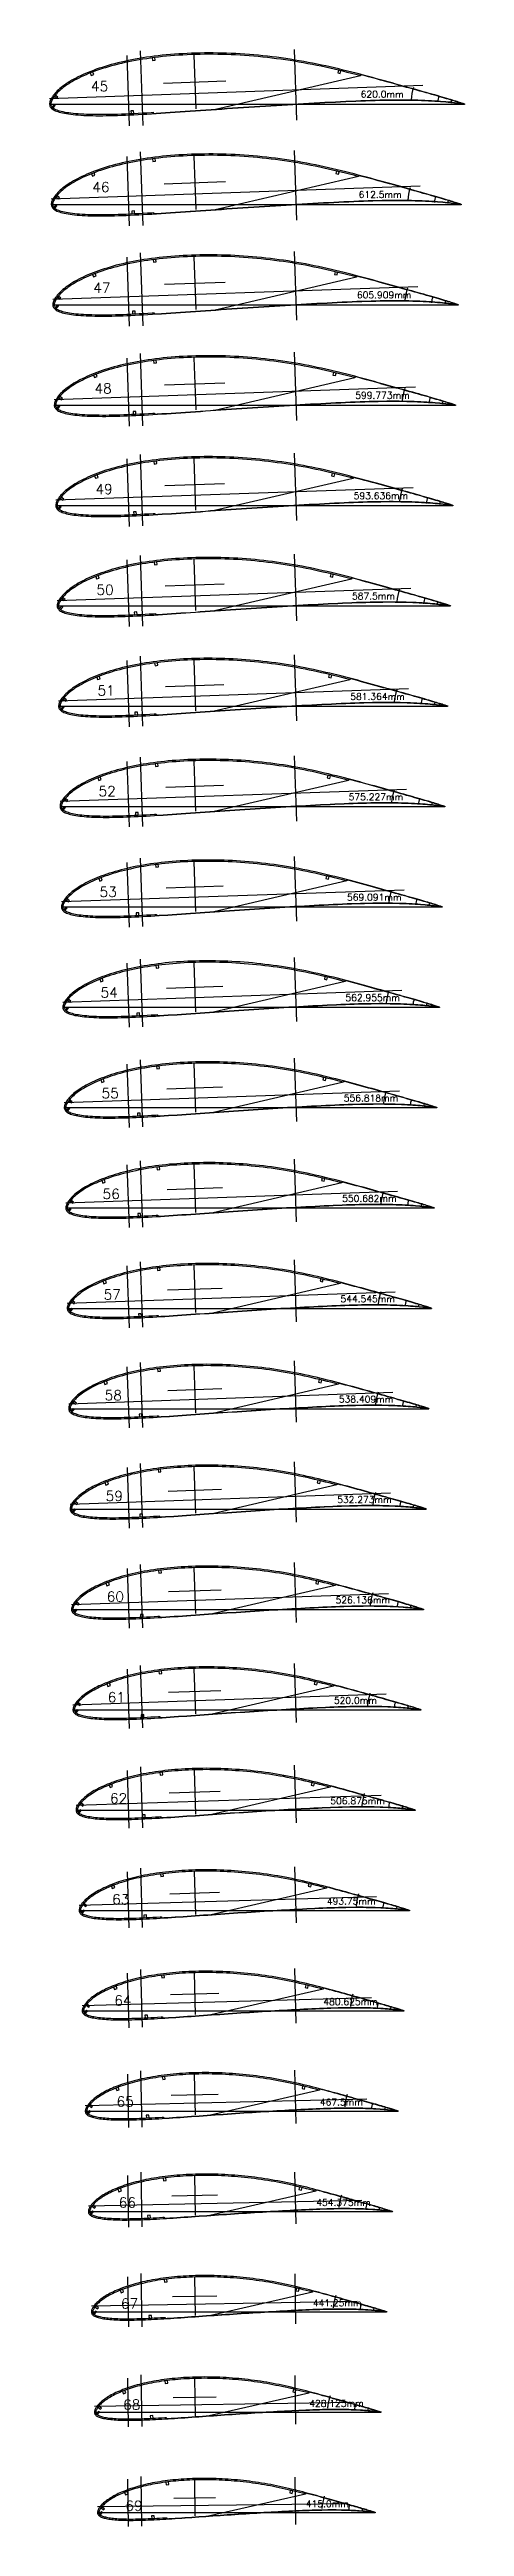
# Model space of a CAD drawing. Header units: metres. Extents: x -217 to 403, y -3621 to 82.
import ezdxf

# ---------------------------------------------------------------- set-up
doc = ezdxf.new("R2010")
doc.units = ezdxf.units.M
for name, color, linetype in [('FoilLayer', 7, 'Continuous'), ('RefFoilLayer', 7, 'Continuous'), ('StringerLayer', 7, 'Continuous'), ('SubLayer', 7, 'Continuous'), ('TextLayer', 7, 'Continuous')]:
    doc.layers.add(name, color=color, linetype=linetype)
doc.styles.add('MSゴシック', font='romans')

msp = doc.modelspace()

# ---------------------------------------------------------------- texts
at = {"layer": 'TextLayer', "style": 'MSゴシック'}
for s, height, p in [('45', 15, (-155, 19.1)), ('620.0mm', 10, (248, 9.8)), ('46', 15, (-153.1, -131.5)), ('612.5mm', 10, (245, -140.2)), ('47', 15, (-151.5, -282)), ('605.909mm', 10, (242.4, -290.3)), ('48', 15, (-149.9, -432.5)), ('599.773mm', 10, (239.9, -440.3)), ('49', 15, (-148.4, -583)), ('593.636mm', 10, (237.5, -590.4)), ('50', 15, (-146.9, -733.5)), ('587.5mm', 10, (235, -740.4)), ('51', 15, (-145.3, -884)), ('581.364mm', 10, (232.5, -890.5)), ('52', 15, (-143.8, -1034.5)), ('575.227mm', 10, (230.1, -1040.5)), ('53', 15, (-142.3, -1185)), ('569.091mm', 10, (227.6, -1190.6)), ('54', 15, (-140.7, -1335.4)), ('562.955mm', 10, (225.2, -1340.6)), ('55', 15, (-139.2, -1485.9)), ('556.818mm', 10, (222.7, -1490.7)), ('56', 15, (-137.7, -1636.4)), ('550.682mm', 10, (220.3, -1640.7)), ('57', 15, (-136.1, -1786.9)), ('544.545mm', 10, (217.8, -1790.8)), ('58', 15, (-134.6, -1937.4)), ('538.409mm', 10, (215.4, -1940.8)), ('59', 15, (-133.1, -2087.9)), ('532.273mm', 10, (212.9, -2090.9)), ('60', 15, (-131.5, -2238.4)), ('526.136mm', 10, (210.5, -2240.9)), ('61', 15, (-130, -2388.8)), ('520.0mm', 10, (208, -2391)), ('62', 15, (-126.7, -2539.9)), ('506.875mm', 10, (202.7, -2541.1)), ('63', 15, (-123.4, -2690.9)), ('493.75mm', 10, (197.5, -2691.2)), ('64', 15, (-120.2, -2842)), ('480.625mm', 10, (192.2, -2841.3)), ('65', 15, (-116.9, -2993)), ('467.5mm', 10, (187, -2991.4)), ('66', 15, (-113.6, -3144)), ('454.375mm', 10, (181.7, -3141.5)), ('67', 15, (-110.3, -3295.1)), ('441.25mm', 10, (176.5, -3291.6)), ('68', 15, (-107, -3446.1)), ('428.125mm', 10, (171.2, -3441.7)), ('69', 15, (-103.7, -3597.2)), ('415.0mm', 10, (166, -3591.8))]:
    msp.add_text(s, height=height, dxfattribs=at).set_placement(p)

# ---------------------------------------------------------------- linework, layer by layer
at = {"layer": 'FoilLayer'}
for p, q in [((247.5, 42.4), (31, -8)), ((248, 44.3), (247.5, 42.4)), ((-62, -14.3), (-62.1, -12.3)), ((244.5, -108.1), (30.6, -157.9)), ((245, -106.2), (244.5, -108.1)), ((-61.2, -164.1), (-61.4, -162.1)), ((241.9, -258.6), (30.3, -307.9)), ((242.4, -256.7), (241.9, -258.6)), ((-60.6, -314), (-60.7, -312)), ((239.9, -407.1), (239.4, -409)), ((239.4, -409), (30, -457.8)), ((-60, -463.8), (-60.1, -461.8)), ((236.9, -559.5), (29.7, -607.7)), ((237.5, -557.5), (236.9, -559.5)), ((-59.4, -613.7), (-59.5, -611.7)), ((234.5, -709.9), (29.4, -757.6)), ((235, -708), (234.5, -709.9)), ((-58.7, -763.6), (-58.9, -761.6)), ((232, -860.4), (29.1, -907.5)), ((232.5, -858.4), (232, -860.4)), ((-58.1, -913.4), (-58.3, -911.4)), ((229.6, -1010.8), (28.8, -1057.5)), ((230.1, -1008.9), (229.6, -1010.8)), ((-57.5, -1063.3), (-57.6, -1061.3)), ((227.1, -1161.2), (28.5, -1207.4)), ((227.6, -1159.3), (227.1, -1161.2)), ((-56.9, -1213.1), (-57, -1211.1)), ((224.7, -1311.7), (28.1, -1357.3)), ((225.2, -1309.7), (224.7, -1311.7)), ((-56.3, -1363), (-56.4, -1361)), ((222.2, -1462.1), (27.8, -1507.2)), ((222.7, -1460.2), (222.2, -1462.1)), ((-55.7, -1512.9), (-55.8, -1510.9)), ((219.8, -1612.6), (27.5, -1657.1)), ((220.3, -1610.6), (219.8, -1612.6)), ((-55.1, -1662.7), (-55.2, -1660.7)), ((217.3, -1763), (27.2, -1807.1)), ((217.8, -1761.1), (217.3, -1763)), ((-54.5, -1812.6), (-54.6, -1810.6)), ((214.9, -1913.4), (26.9, -1957)), ((215.4, -1911.5), (214.9, -1913.4)), ((-53.8, -1962.4), (-54, -1960.4)), ((212.4, -2063.9), (26.6, -2106.9)), ((212.9, -2061.9), (212.4, -2063.9)), ((-53.2, -2112.3), (-53.3, -2110.3)), ((209.9, -2214.3), (26.3, -2256.8)), ((210.5, -2212.4), (209.9, -2214.3)), ((-52.6, -2262.1), (-52.7, -2260.1)), ((207.5, -2364.7), (26, -2406.7)), ((208, -2362.8), (207.5, -2364.7)), ((-52, -2412), (-52.1, -2410)), ((202.2, -2515.7), (25.3, -2556.6)), ((202.7, -2513.8), (202.2, -2515.7)), ((-50.7, -2561.7), (-50.8, -2559.7)), ((197.5, -2664.7), (197, -2666.6)), ((197, -2666.6), (24.7, -2706.4)), ((-49.4, -2711.4), (-49.5, -2709.4)), ((191.7, -2817.6), (24, -2856.2)), ((192.2, -2815.6), (191.7, -2817.6)), ((-48.1, -2861.1), (-48.2, -2859.1)), ((186.5, -2968.5), (23.4, -3006.1)), ((187, -2966.6), (186.5, -2968.5)), ((-46.7, -3010.8), (-46.9, -3008.8)), ((181.2, -3119.4), (22.7, -3155.9)), ((181.7, -3117.5), (181.2, -3119.4)), ((-45.4, -3160.5), (-45.6, -3158.5)), ((176, -3270.4), (22.1, -3305.7)), ((176.5, -3268.4), (176, -3270.4)), ((-44.1, -3310.2), (-44.2, -3308.2)), ((170.7, -3421.3), (21.4, -3455.5)), ((171.2, -3419.4), (170.7, -3421.3)), ((-42.8, -3459.9), (-42.9, -3457.9)), ((165.5, -3572.3), (20.7, -3605.4)), ((166, -3570.3), (165.5, -3572.3)), ((-41.5, -3609.6), (-41.6, -3607.6))]:
    msp.add_line(p, q, dxfattribs=at)
for points in [[(402.9, -0.4), (402.7, -0.4), (402.4, -0.2), (401.8, 0), (401, 0.3), (400, 0.6), (398.8, 1), (397.4, 1.5), (395.8, 2), (394, 2.6), (392, 3.3), (389.9, 3.9), (387.5, 4.7), (385, 5.5), (382.3, 6.3), (379.4, 7.2), (376.4, 8.1), (373.1, 9), (369.7, 10), (366.1, 11.1), (362.4, 12.1), (358.5, 13.2), (354.4, 14.4), (350.2, 15.6), (345.8, 16.8), (341.3, 18.1), (336.6, 19.4), (331.8, 20.8), (326.9, 22.2), (321.9, 23.6), (316.7, 25), (311.4, 26.5), (306, 28), (300.5, 29.6), (294.9, 31.1), (289.2, 32.7), (283.4, 34.3), (277.6, 35.9), (271.6, 37.6), (265.6, 39.2), (259.5, 40.8), (253.4, 42.5), (247.9, 43.9), (247.5, 42.4), (246.8, 42.6), (240.5, 44.2), (234.2, 45.8), (227.9, 47.4), (221.5, 49), (215, 50.5), (208.5, 52), (202, 53.6), (195.5, 55), (189, 56.5), (182.4, 57.8), (175.8, 59.2), (169.1, 60.4), (162.5, 61.7), (155.8, 62.8), (149.1, 64), (142.4, 65), (135.6, 66), (128.9, 67), (122.1, 67.9), (115.4, 68.7), (108.6, 69.5), (101.8, 70.2), (95, 70.9), (88.2, 71.5), (81.4, 72), (74.6, 72.5), (67.9, 73), (61.1, 73.4), (54.4, 73.7), (47.7, 73.9), (41, 74.1), (34.3, 74.3), (27.7, 74.4), (21.1, 74.4), (14.6, 74.4), (8, 74.3), (1.5, 74.1), (-4.9, 73.9), (-11.3, 73.7), (-17.6, 73.3), (-23.9, 73), (-30.1, 72.5), (-36.3, 72), (-42.4, 71.5), (-48.4, 70.9), (-54.3, 70.2), (-60.2, 69.5), (-66, 68.7), (-71.8, 67.9), (-77.4, 67.1), (-83, 66.2), (-88.5, 65.2), (-93.8, 64.2), (-99.2, 63.1), (-104.4, 62), (-109.5, 60.8), (-114.5, 59.6), (-119.4, 58.4), (-124.2, 57.1), (-128.9, 55.8), (-133.5, 54.4), (-138, 53), (-142.3, 51.6), (-146.6, 50.1), (-150.7, 48.6), (-154.8, 47), (-158.7, 45.5), (-162.5, 43.9), (-166.1, 42.3), (-169.7, 40.6), (-173.1, 38.9), (-176.4, 37.3), (-179.6, 35.6), (-182.6, 33.9), (-185.5, 32.1), (-188.3, 30.4), (-191, 28.7), (-193.5, 26.9), (-195.9, 25.2), (-198.1, 23.5), (-200.2, 21.7), (-202.2, 20), (-204, 18.3), (-205.7, 16.6), (-207.2, 14.9), (-208.7, 13.3), (-209.9, 11.6), (-211.1, 10.1), (-212.1, 8.5), (-212.9, 7), (-213.6, 5.6), (-214.2, 4.1), (-214.6, 3), (-214.9, 1.6), (-215, 0.2), (-215, -0.1), (-214.9, -1.4), (-214.6, -2.2), (-214.2, -3.1), (-213.6, -4), (-212.9, -4.9), (-211.9, -5.7), (-210.8, -6.5), (-209.5, -7.3), (-208, -8), (-206.1, -8.7), (-204.1, -9.4), (-202, -10.1), (-199.6, -10.7), (-197.1, -11.3), (-194.3, -11.9), (-191.4, -12.4), (-188.3, -12.8), (-185, -13.3), (-181.6, -13.7), (-177.9, -14), (-174.1, -14.3), (-170.1, -14.6), (-166, -14.8), (-161.7, -15), (-157.2, -15.1), (-152.5, -15.2), (-147.7, -15.3), (-142.7, -15.3), (-137.6, -15.3), (-132.4, -15.2), (-126.9, -15.2), (-121.3, -15), (-115.6, -14.9), (-109.7, -14.7), (-103.7, -14.5), (-97.6, -14.2), (-91.2, -13.9), (-84.8, -13.6), (-78.3, -13.3), (-71.7, -12.9), (-64.9, -12.5), (-62.1, -12.3), (-62, -13.9), (-57.8, -13.6), (-50.8, -13.2), (-43.7, -12.7), (-36.5, -12.3), (-29.2, -11.8), (-21.7, -11.3), (-14.2, -10.8), (-6.6, -10.2), (1, -9.7), (8.8, -9.1), (16.6, -8.6), (24.5, -8), (32.4, -7.5), (40.4, -6.9), (48.4, -6.3), (56.5, -5.8), (64.6, -5.2), (72.8, -4.7), (80.9, -4.1), (89.1, -3.6), (97.3, -3), (105.6, -2.5), (113.8, -2), (121.9, -1.5), (130.1, -1), (138.3, -0.5), (146.5, 0), (154.6, 0.5), (162.7, 1), (170.7, 1.4), (178.7, 1.9), (186.7, 2.3), (194.6, 2.7), (202.4, 3.1), (210.2, 3.5), (217.9, 3.9), (225.6, 4.3), (233.1, 4.6), (240.6, 5), (248, 5.3), (255.3, 5.5), (262.5, 5.8), (269.6, 6), (276.6, 6.2), (283.5, 6.3), (290.3, 6.4), (296.9, 6.5), (303.3, 6.5), (309.7, 6.5), (315.8, 6.5), (321.8, 6.4), (327.7, 6.3), (333.3, 6.2), (338.8, 6), (344.1, 5.8), (349.1, 5.6), (354, 5.3), (358.7, 5.1), (363.1, 4.8), (367.4, 4.5), (371.4, 4.1), (375.2, 3.8), (378.7, 3.5), (382.1, 3.2), (385.2, 2.8), (388, 2.5), (390.6, 2.1), (393, 1.8), (395.1, 1.5), (396.9, 1.3), (398.5, 1.1), (399.9, 0.9), (401, 0.7), (401.9, 0.6), (402.5, 0.5), (402.9, 0.4), (403.1, 0.4)], [(398, -150.4), (397.9, -150.4), (397.5, -150.2), (396.9, -150), (396.1, -149.8), (395.1, -149.4), (393.9, -149), (392.6, -148.5), (391, -148), (389.2, -147.4), (387.3, -146.8), (385.1, -146.1), (382.8, -145.4), (380.3, -144.6), (377.7, -143.8), (374.8, -142.9), (371.8, -142), (368.6, -141.1), (365.2, -140.1), (361.7, -139.1), (358, -138), (354.2, -136.9), (350.1, -135.8), (346, -134.6), (341.6, -133.4), (337.2, -132.1), (332.6, -130.8), (327.8, -129.5), (323, -128.1), (318, -126.7), (312.9, -125.3), (307.6, -123.8), (302.3, -122.3), (296.9, -120.8), (291.3, -119.2), (285.7, -117.7), (280, -116.1), (274.2, -114.5), (268.3, -112.9), (262.4, -111.3), (256.4, -109.7), (250.3, -108.1), (244.9, -106.6), (244.5, -108.1), (243.8, -108), (237.6, -106.4), (231.4, -104.8), (225.1, -103.2), (218.8, -101.7), (212.4, -100.1), (206, -98.6), (199.6, -97.1), (193.1, -95.7), (186.7, -94.2), (180.2, -92.9), (173.6, -91.6), (167.1, -90.3), (160.5, -89.1), (153.9, -87.9), (147.3, -86.8), (140.7, -85.8), (134, -84.8), (127.3, -83.9), (120.6, -83), (114, -82.1), (107.3, -81.4), (100.6, -80.7), (93.8, -80), (87.1, -79.4), (80.4, -78.8), (73.7, -78.4), (67.1, -77.9), (60.4, -77.5), (53.7, -77.2), (47.1, -77), (40.5, -76.8), (33.9, -76.6), (27.4, -76.5), (20.9, -76.5), (14.4, -76.6), (7.9, -76.7), (1.5, -76.8), (-4.8, -77), (-11.1, -77.3), (-17.4, -77.6), (-23.6, -78), (-29.7, -78.4), (-35.8, -78.9), (-41.8, -79.4), (-47.8, -80), (-53.7, -80.7), (-59.5, -81.4), (-65.2, -82.1), (-70.9, -82.9), (-76.5, -83.8), (-82, -84.7), (-87.4, -85.6), (-92.7, -86.6), (-97.9, -87.7), (-103.1, -88.8), (-108.1, -89.9), (-113.1, -91.1), (-117.9, -92.3), (-122.7, -93.6), (-127.3, -94.9), (-131.8, -96.3), (-136.3, -97.7), (-140.6, -99.1), (-144.8, -100.5), (-148.9, -102), (-152.9, -103.6), (-156.8, -105.1), (-160.5, -106.7), (-164.1, -108.3), (-167.6, -109.9), (-171, -111.6), (-174.3, -113.2), (-177.4, -114.9), (-180.4, -116.6), (-183.3, -118.3), (-186, -120), (-188.6, -121.7), (-191.1, -123.4), (-193.5, -125.1), (-195.7, -126.8), (-197.8, -128.5), (-199.7, -130.2), (-201.5, -131.9), (-203.2, -133.6), (-204.7, -135.3), (-206.1, -136.9), (-207.4, -138.5), (-208.5, -140.1), (-209.5, -141.6), (-210.3, -143.1), (-211, -144.4), (-211.6, -145.9), (-212, -147), (-212.2, -148.4), (-212.4, -149.8), (-212.4, -150.1), (-212.3, -151.3), (-212, -152.2), (-211.6, -153.1), (-211, -153.9), (-210.3, -154.8), (-209.4, -155.6), (-208.3, -156.4), (-207, -157.2), (-205.4, -157.9), (-203.6, -158.6), (-201.7, -159.3), (-199.5, -160), (-197.2, -160.6), (-194.7, -161.2), (-192, -161.7), (-189.1, -162.2), (-186, -162.7), (-182.8, -163.1), (-179.4, -163.5), (-175.8, -163.8), (-172, -164.1), (-168, -164.4), (-164, -164.6), (-159.7, -164.8), (-155.3, -164.9), (-150.7, -165), (-145.9, -165.1), (-141, -165.1), (-136, -165.1), (-130.8, -165), (-125.4, -164.9), (-119.8, -164.8), (-114.2, -164.7), (-108.4, -164.5), (-102.5, -164.3), (-96.4, -164), (-90.1, -163.7), (-83.8, -163.4), (-77.4, -163.1), (-70.8, -162.7), (-64.1, -162.3), (-61.4, -162.1), (-61.3, -163.7), (-57.1, -163.4), (-50.2, -163), (-43.2, -162.6), (-36.1, -162.1), (-28.8, -161.6), (-21.5, -161.1), (-14, -160.6), (-6.6, -160.1), (1, -159.6), (8.7, -159), (16.4, -158.5), (24.2, -157.9), (32, -157.4), (39.9, -156.8), (47.8, -156.3), (55.8, -155.7), (63.9, -155.2), (71.9, -154.6), (80, -154.1), (88.1, -153.5), (96.2, -153), (104.3, -152.5), (112.4, -152), (120.5, -151.5), (128.6, -150.9), (136.7, -150.5), (144.7, -150), (152.7, -149.5), (160.7, -149.1), (168.7, -148.6), (176.6, -148.2), (184.4, -147.7), (192.2, -147.3), (200, -146.9), (207.7, -146.5), (215.3, -146.1), (222.8, -145.8), (230.3, -145.4), (237.7, -145.1), (245, -144.8), (252.2, -144.5), (259.4, -144.3), (266.4, -144.1), (273.3, -143.9), (280.1, -143.7), (286.8, -143.7), (293.3, -143.6), (299.7, -143.6), (305.9, -143.5), (312, -143.6), (317.9, -143.7), (323.7, -143.8), (329.3, -143.9), (334.7, -144.1), (339.9, -144.3), (344.9, -144.5), (349.7, -144.7), (354.3, -145), (358.8, -145.3), (362.9, -145.6), (366.9, -145.9), (370.6, -146.2), (374.2, -146.6), (377.5, -146.9), (380.5, -147.2), (383.3, -147.6), (385.9, -147.9), (388.2, -148.2), (390.3, -148.5), (392.1, -148.7), (393.7, -148.9), (395.1, -149.1), (396.2, -149.3), (397, -149.4), (397.7, -149.5), (398.1, -149.6), (398.2, -149.6)], [(393.7, -300.4), (393.6, -300.4), (393.2, -300.2), (392.6, -300), (391.9, -299.8), (390.9, -299.4), (389.7, -299), (388.3, -298.6), (386.8, -298), (385, -297.5), (383.1, -296.8), (381, -296.2), (378.7, -295.4), (376.2, -294.7), (373.6, -293.9), (370.8, -293), (367.8, -292.1), (364.6, -291.2), (361.3, -290.2), (357.8, -289.2), (354.2, -288.2), (350.3, -287.1), (346.4, -285.9), (342.2, -284.8), (338, -283.6), (333.5, -282.3), (329, -281), (324.3, -279.7), (319.5, -278.3), (314.5, -277), (309.5, -275.5), (304.3, -274.1), (299, -272.6), (293.7, -271.1), (288.2, -269.6), (282.6, -268), (277, -266.5), (271.3, -264.9), (265.4, -263.3), (259.6, -261.7), (253.6, -260.1), (247.6, -258.5), (242.2, -257.1), (241.9, -258.6), (241.2, -258.4), (235.1, -256.8), (228.9, -255.3), (222.7, -253.7), (216.4, -252.2), (210.1, -250.7), (203.8, -249.2), (197.4, -247.7), (191, -246.3), (184.6, -244.9), (178.2, -243.5), (171.8, -242.2), (165.3, -241), (158.8, -239.8), (152.2, -238.6), (145.7, -237.5), (139.1, -236.5), (132.6, -235.5), (126, -234.6), (119.3, -233.7), (112.7, -232.9), (106.1, -232.1), (99.5, -231.4), (92.8, -230.8), (86.2, -230.2), (79.6, -229.6), (72.9, -229.1), (66.3, -228.7), (59.7, -228.3), (53.2, -228), (46.6, -227.8), (40.1, -227.6), (33.6, -227.4), (27.1, -227.4), (20.6, -227.3), (14.2, -227.4), (7.8, -227.5), (1.5, -227.6), (-4.8, -227.8), (-11, -228.1), (-17.2, -228.4), (-23.3, -228.8), (-29.4, -229.2), (-35.4, -229.7), (-41.4, -230.2), (-47.3, -230.8), (-53.1, -231.4), (-58.8, -232.1), (-64.5, -232.9), (-70.1, -233.7), (-75.7, -234.5), (-81.1, -235.4), (-86.4, -236.3), (-91.7, -237.3), (-96.9, -238.4), (-102, -239.5), (-107, -240.6), (-111.9, -241.8), (-116.6, -243), (-121.3, -244.2), (-125.9, -245.5), (-130.4, -246.9), (-134.8, -248.2), (-139.1, -249.7), (-143.2, -251.1), (-147.3, -252.6), (-151.2, -254.1), (-155.1, -255.6), (-158.8, -257.2), (-162.3, -258.8), (-165.8, -260.4), (-169.2, -262), (-172.4, -263.6), (-175.5, -265.3), (-178.5, -267), (-181.3, -268.6), (-184, -270.3), (-186.6, -272), (-189.1, -273.7), (-191.4, -275.4), (-193.6, -277.1), (-195.6, -278.8), (-197.5, -280.5), (-199.3, -282.1), (-201, -283.8), (-202.5, -285.5), (-203.9, -287.1), (-205.1, -288.7), (-206.2, -290.2), (-207.2, -291.7), (-208, -293.2), (-208.7, -294.5), (-209.3, -296), (-209.6, -297), (-209.9, -298.4), (-210.1, -299.8), (-210.1, -300.1), (-210, -301.3), (-209.7, -302.2), (-209.3, -303), (-208.7, -303.9), (-208, -304.7), (-207.1, -305.5), (-206, -306.3), (-204.7, -307.1), (-203.2, -307.8), (-201.4, -308.5), (-199.5, -309.2), (-197.4, -309.8), (-195.1, -310.5), (-192.6, -311), (-189.9, -311.5), (-187, -312), (-184, -312.5), (-180.8, -312.9), (-177.5, -313.3), (-173.9, -313.6), (-170.1, -313.9), (-166.2, -314.2), (-162.2, -314.4), (-158, -314.6), (-153.6, -314.7), (-149, -314.8), (-144.3, -314.9), (-139.5, -314.9), (-134.5, -314.9), (-129.4, -314.9), (-124, -314.8), (-118.6, -314.6), (-113, -314.5), (-107.2, -314.3), (-101.4, -314.1), (-95.3, -313.8), (-89.2, -313.5), (-82.9, -313.2), (-76.5, -312.9), (-70, -312.5), (-63.4, -312.1), (-60.7, -312), (-60.6, -313.5), (-56.5, -313.3), (-49.7, -312.9), (-42.7, -312.4), (-35.7, -312), (-28.5, -311.5), (-21.2, -311), (-13.9, -310.5), (-6.5, -310), (1, -309.5), (8.6, -308.9), (16.2, -308.4), (23.9, -307.8), (31.7, -307.3), (39.5, -306.7), (47.3, -306.2), (55.2, -305.6), (63.2, -305.1), (71.1, -304.6), (79.1, -304), (87.1, -303.5), (95.1, -303), (103.2, -302.5), (111.2, -302), (119.2, -301.4), (127.2, -300.9), (135.2, -300.5), (143.1, -300), (151.1, -299.5), (159, -299.1), (166.8, -298.6), (174.7, -298.2), (182.4, -297.8), (190.1, -297.4), (197.8, -296.9), (205.4, -296.5), (213, -296.2), (220.4, -295.8), (227.8, -295.5), (235.1, -295.2), (242.4, -294.8), (249.5, -294.6), (256.6, -294.4), (263.5, -294.1), (270.3, -294), (277.1, -293.8), (283.7, -293.7), (290.1, -293.7), (296.4, -293.6), (302.6, -293.6), (308.7, -293.7), (314.5, -293.7), (320.2, -293.8), (325.7, -294), (331.1, -294.1), (336.2, -294.3), (341.2, -294.5), (345.9, -294.8), (350.5, -295), (354.9, -295.3), (359, -295.6), (363, -295.9), (366.7, -296.3), (370.1, -296.6), (373.4, -296.9), (376.4, -297.2), (379.2, -297.6), (381.7, -297.9), (384, -298.2), (386.1, -298.5), (387.9, -298.7), (389.5, -299), (390.8, -299.1), (391.9, -299.3), (392.8, -299.4), (393.4, -299.5), (393.8, -299.6), (393.9, -299.6)], [(389.7, -450.4), (389.6, -450.4), (389.2, -450.2), (388.7, -450), (387.9, -449.8), (386.9, -449.4), (385.8, -449), (384.4, -448.6), (382.9, -448.1), (381.1, -447.5), (379.2, -446.9), (377.1, -446.2), (374.9, -445.5), (372.4, -444.7), (369.8, -443.9), (367, -443.1), (364.1, -442.2), (360.9, -441.3), (357.7, -440.3), (354.2, -439.3), (350.6, -438.3), (346.8, -437.2), (342.8, -436.1), (338.8, -434.9), (334.5, -433.7), (330.2, -432.5), (325.6, -431.2), (321, -429.9), (316.2, -428.6), (311.4, -427.2), (306.4, -425.8), (301.2, -424.4), (296, -422.9), (290.7, -421.4), (285.3, -419.9), (279.8, -418.4), (274.2, -416.8), (268.5, -415.3), (262.8, -413.7), (256.9, -412.1), (251.1, -410.5), (245.1, -408.9), (239.8, -407.5), (239.4, -409), (238.7, -408.9), (232.7, -407.3), (226.6, -405.8), (220.4, -404.2), (214.2, -402.7), (208, -401.2), (201.7, -399.7), (195.4, -398.3), (189.1, -396.8), (182.8, -395.4), (176.4, -394.1), (170, -392.8), (163.6, -391.6), (157.2, -390.4), (150.7, -389.3), (144.2, -388.2), (137.7, -387.2), (131.2, -386.2), (124.7, -385.3), (118.1, -384.4), (111.6, -383.6), (105, -382.8), (98.5, -382.1), (91.9, -381.5), (85.3, -380.9), (78.8, -380.4), (72.2, -379.9), (65.7, -379.5), (59.1, -379.1), (52.6, -378.8), (46.1, -378.5), (39.7, -378.3), (33.2, -378.2), (26.8, -378.1), (20.4, -378.1), (14.1, -378.1), (7.8, -378.2), (1.5, -378.4), (-4.7, -378.6), (-10.9, -378.8), (-17, -379.1), (-23.1, -379.5), (-29.1, -379.9), (-35.1, -380.4), (-41, -380.9), (-46.8, -381.5), (-52.5, -382.1), (-58.2, -382.8), (-63.9, -383.6), (-69.4, -384.4), (-74.9, -385.2), (-80.3, -386.1), (-85.6, -387), (-90.8, -388), (-95.9, -389), (-100.9, -390.1), (-105.9, -391.2), (-110.7, -392.4), (-115.5, -393.6), (-120.1, -394.8), (-124.7, -396.1), (-129.1, -397.4), (-133.4, -398.8), (-137.7, -400.2), (-141.8, -401.6), (-145.8, -403.1), (-149.7, -404.6), (-153.5, -406.1), (-157.1, -407.6), (-160.7, -409.2), (-164.1, -410.8), (-167.4, -412.4), (-170.6, -414), (-173.7, -415.7), (-176.7, -417.3), (-179.5, -419), (-182.1, -420.6), (-184.7, -422.3), (-187.1, -424), (-189.4, -425.7), (-191.6, -427.4), (-193.6, -429), (-195.5, -430.7), (-197.3, -432.3), (-198.9, -434), (-200.4, -435.6), (-201.8, -437.2), (-203, -438.8), (-204.1, -440.3), (-205.1, -441.8), (-205.9, -443.2), (-206.6, -444.6), (-207.1, -446), (-207.5, -447.1), (-207.8, -448.4), (-207.9, -449.8), (-207.9, -450.1), (-207.8, -451.3), (-207.6, -452.1), (-207.2, -453), (-206.6, -453.8), (-205.9, -454.7), (-205, -455.5), (-203.9, -456.2), (-202.7, -457), (-201.1, -457.7), (-199.4, -458.4), (-197.5, -459.1), (-195.4, -459.7), (-193.1, -460.3), (-190.6, -460.9), (-188, -461.4), (-185.1, -461.9), (-182.1, -462.4), (-179, -462.8), (-175.7, -463.1), (-172.1, -463.5), (-168.4, -463.8), (-164.5, -464), (-160.5, -464.3), (-156.4, -464.4), (-152.1, -464.6), (-147.5, -464.7), (-142.9, -464.7), (-138.1, -464.8), (-133.1, -464.8), (-128, -464.7), (-122.8, -464.6), (-117.4, -464.5), (-111.8, -464.3), (-106.2, -464.1), (-100.3, -463.9), (-94.4, -463.7), (-88.3, -463.4), (-82.1, -463.1), (-75.8, -462.8), (-69.3, -462.4), (-62.7, -462), (-60.1, -461.8), (-60, -463.4), (-56, -463.2), (-49.2, -462.7), (-42.3, -462.3), (-35.3, -461.8), (-28.2, -461.4), (-21, -460.9), (-13.8, -460.4), (-6.4, -459.9), (1, -459.4), (8.5, -458.8), (16.1, -458.3), (23.7, -457.8), (31.4, -457.2), (39.1, -456.7), (46.9, -456.1), (54.7, -455.6), (62.5, -455.1), (70.4, -454.5), (78.3, -454), (86.2, -453.4), (94.2, -452.9), (102.1, -452.4), (110, -451.9), (118, -451.4), (125.9, -450.9), (133.8, -450.4), (141.7, -450), (149.5, -449.5), (157.4, -449.1), (165.1, -448.6), (172.9, -448.2), (180.6, -447.8), (188.2, -447.4), (195.8, -447), (203.3, -446.6), (210.8, -446.2), (218.2, -445.9), (225.5, -445.5), (232.7, -445.2), (239.9, -444.9), (247, -444.6), (254, -444.4), (260.8, -444.2), (267.6, -444), (274.3, -443.9), (280.8, -443.8), (287.2, -443.7), (293.4, -443.7), (299.6, -443.7), (305.5, -443.7), (311.3, -443.8), (317, -443.9), (322.4, -444), (327.7, -444.2), (332.8, -444.4), (337.7, -444.6), (342.4, -444.8), (347, -445.1), (351.3, -445.3), (355.4, -445.7), (359.3, -446), (362.9, -446.3), (366.4, -446.6), (369.6, -446.9), (372.6, -447.3), (375.4, -447.6), (377.9, -447.9), (380.1, -448.2), (382.2, -448.5), (384, -448.7), (385.5, -449), (386.9, -449.2), (387.9, -449.3), (388.8, -449.4), (389.4, -449.5), (389.8, -449.6), (389.9, -449.6)], [(385.7, -600.4), (385.6, -600.4), (385.2, -600.2), (384.7, -600), (383.9, -599.8), (383, -599.4), (381.8, -599), (380.5, -598.6), (378.9, -598.1), (377.2, -597.5), (375.3, -596.9), (373.3, -596.2), (371, -595.5), (368.6, -594.8), (366, -594), (363.3, -593.2), (360.3, -592.3), (357.3, -591.4), (354, -590.4), (350.6, -589.4), (347, -588.4), (343.2, -587.3), (339.3, -586.2), (335.3, -585.1), (331.1, -583.9), (326.8, -582.7), (322.3, -581.4), (317.7, -580.1), (313, -578.8), (308.2, -577.4), (303.2, -576), (298.2, -574.6), (293, -573.2), (287.7, -571.7), (282.4, -570.2), (276.9, -568.7), (271.4, -567.2), (265.8, -565.6), (260.1, -564.1), (254.3, -562.5), (248.5, -560.9), (242.6, -559.4), (237.3, -558), (236.9, -559.5), (236.3, -559.3), (230.3, -557.8), (224.2, -556.2), (218.2, -554.7), (212, -553.2), (205.8, -551.7), (199.6, -550.2), (193.4, -548.8), (187.2, -547.4), (180.9, -546), (174.6, -544.7), (168.3, -543.4), (161.9, -542.2), (155.5, -541), (149.2, -539.9), (142.7, -538.8), (136.3, -537.8), (129.9, -536.9), (123.4, -536), (116.9, -535.1), (110.4, -534.3), (104, -533.5), (97.5, -532.8), (91, -532.2), (84.5, -531.6), (78, -531.1), (71.5, -530.6), (65, -530.2), (58.5, -529.8), (52.1, -529.5), (45.7, -529.3), (39.2, -529.1), (32.9, -529), (26.5, -528.9), (20.2, -528.8), (13.9, -528.9), (7.7, -529), (1.5, -529.1), (-4.7, -529.3), (-10.8, -529.6), (-16.8, -529.9), (-22.9, -530.2), (-28.8, -530.7), (-34.7, -531.1), (-40.5, -531.6), (-46.3, -532.2), (-52, -532.8), (-57.6, -533.5), (-63.2, -534.3), (-68.7, -535), (-74.1, -535.9), (-79.4, -536.7), (-84.7, -537.7), (-89.8, -538.6), (-94.9, -539.7), (-99.9, -540.7), (-104.8, -541.8), (-109.6, -543), (-114.3, -544.2), (-118.9, -545.4), (-123.4, -546.7), (-127.8, -548), (-132.1, -549.3), (-136.2, -550.7), (-140.3, -552.1), (-144.3, -553.6), (-148.2, -555.1), (-151.9, -556.6), (-155.5, -558.1), (-159, -559.6), (-162.4, -561.2), (-165.7, -562.8), (-168.9, -564.4), (-171.9, -566), (-174.8, -567.7), (-177.6, -569.3), (-180.3, -570.9), (-182.8, -572.6), (-185.2, -574.3), (-187.5, -575.9), (-189.6, -577.6), (-191.6, -579.2), (-193.5, -580.9), (-195.3, -582.5), (-196.9, -584.2), (-198.4, -585.8), (-199.7, -587.4), (-200.9, -588.9), (-202, -590.4), (-203, -591.9), (-203.8, -593.3), (-204.4, -594.6), (-205, -596.1), (-205.4, -597.1), (-205.6, -598.5), (-205.8, -599.8), (-205.8, -600.1), (-205.7, -601.3), (-205.4, -602.1), (-205, -602.9), (-204.5, -603.8), (-203.8, -604.6), (-202.9, -605.4), (-201.8, -606.2), (-200.6, -606.9), (-199.1, -607.6), (-197.4, -608.3), (-195.4, -609), (-193.4, -609.6), (-191.1, -610.2), (-188.7, -610.7), (-186.1, -611.3), (-183.2, -611.8), (-180.3, -612.2), (-177.2, -612.6), (-173.9, -613), (-170.4, -613.3), (-166.7, -613.6), (-162.9, -613.9), (-158.9, -614.1), (-154.8, -614.3), (-150.5, -614.4), (-146, -614.5), (-141.4, -614.6), (-136.7, -614.6), (-131.8, -614.6), (-126.7, -614.5), (-121.5, -614.4), (-116.2, -614.3), (-110.7, -614.2), (-105.1, -614), (-99.3, -613.8), (-93.4, -613.5), (-87.4, -613.2), (-81.2, -612.9), (-75, -612.6), (-68.6, -612.3), (-62.1, -611.9), (-59.5, -611.7), (-59.4, -613.3), (-55.4, -613), (-48.7, -612.6), (-41.9, -612.2), (-34.9, -611.7), (-27.9, -611.2), (-20.8, -610.8), (-13.6, -610.3), (-6.4, -609.8), (1, -609.3), (8.4, -608.7), (15.9, -608.2), (23.4, -607.7), (31, -607.1), (38.7, -606.6), (46.4, -606.1), (54.1, -605.5), (61.9, -605), (69.7, -604.5), (77.5, -603.9), (85.3, -603.4), (93.2, -602.9), (101.1, -602.4), (108.9, -601.9), (116.8, -601.4), (124.6, -600.9), (132.4, -600.4), (140.2, -600), (148, -599.5), (155.7, -599.1), (163.5, -598.6), (171.1, -598.2), (178.7, -597.8), (186.3, -597.4), (193.8, -597), (201.3, -596.6), (208.7, -596.2), (216, -595.9), (223.2, -595.6), (230.4, -595.2), (237.5, -594.9), (244.5, -594.7), (251.4, -594.5), (258.2, -594.2), (264.9, -594.1), (271.5, -593.9), (277.9, -593.8), (284.3, -593.8), (290.4, -593.7), (296.5, -593.7), (302.4, -593.8), (308.2, -593.9), (313.7, -594), (319.1, -594.1), (324.4, -594.2), (329.4, -594.4), (334.3, -594.6), (338.9, -594.9), (343.4, -595.1), (347.7, -595.4), (351.8, -595.7), (355.6, -596), (359.2, -596.3), (362.6, -596.6), (365.8, -597), (368.8, -597.3), (371.5, -597.6), (374, -597.9), (376.3, -598.2), (378.3, -598.5), (380, -598.7), (381.6, -599), (382.9, -599.2), (384, -599.3), (384.8, -599.4), (385.4, -599.5), (385.8, -599.6), (385.9, -599.6)], [(381.7, -750.4), (381.6, -750.4), (381.3, -750.2), (380.7, -750), (380, -749.8), (379, -749.5), (377.9, -749.1), (376.5, -748.6), (375, -748.1), (373.3, -747.5), (371.5, -746.9), (369.4, -746.3), (367.2, -745.6), (364.8, -744.8), (362.2, -744.1), (359.5, -743.2), (356.6, -742.4), (353.6, -741.5), (350.3, -740.5), (346.9, -739.5), (343.4, -738.5), (339.7, -737.5), (335.8, -736.4), (331.8, -735.2), (327.7, -734.1), (323.4, -732.9), (319, -731.6), (314.4, -730.3), (309.8, -729), (305, -727.7), (300.1, -726.3), (295.1, -724.9), (290, -723.5), (284.7, -722), (279.4, -720.5), (274.1, -719), (268.6, -717.5), (263, -716), (257.4, -714.4), (251.7, -712.9), (245.9, -711.3), (240.1, -709.8), (234.9, -708.4), (234.5, -709.9), (233.8, -709.7), (227.9, -708.2), (221.9, -706.7), (215.9, -705.2), (209.8, -703.7), (203.7, -702.2), (197.6, -700.8), (191.4, -699.4), (185.2, -698), (179, -696.6), (172.8, -695.3), (166.5, -694.1), (160.2, -692.8), (153.9, -691.7), (147.6, -690.6), (141.3, -689.5), (134.9, -688.5), (128.5, -687.5), (122.1, -686.6), (115.7, -685.8), (109.3, -685), (102.9, -684.2), (96.4, -683.6), (90, -682.9), (83.6, -682.4), (77.1, -681.8), (70.7, -681.4), (64.3, -680.9), (57.9, -680.6), (51.5, -680.3), (45.2, -680), (38.8, -679.8), (32.5, -679.7), (26.3, -679.6), (20, -679.6), (13.8, -679.6), (7.6, -679.7), (1.5, -679.9), (-4.6, -680.1), (-10.7, -680.3), (-16.7, -680.6), (-22.6, -681), (-28.5, -681.4), (-34.4, -681.9), (-40.1, -682.4), (-45.8, -682.9), (-51.5, -683.6), (-57, -684.2), (-62.6, -685), (-68, -685.7), (-73.3, -686.6), (-78.6, -687.4), (-83.8, -688.3), (-88.9, -689.3), (-93.9, -690.3), (-98.9, -691.4), (-103.7, -692.5), (-108.4, -693.6), (-113.1, -694.8), (-117.6, -696), (-122.1, -697.3), (-126.4, -698.5), (-130.7, -699.9), (-134.8, -701.2), (-138.9, -702.6), (-142.8, -704.1), (-146.6, -705.5), (-150.3, -707), (-153.9, -708.5), (-157.4, -710.1), (-160.7, -711.6), (-164, -713.2), (-167.1, -714.8), (-170.1, -716.4), (-173, -718), (-175.8, -719.6), (-178.4, -721.3), (-180.9, -722.9), (-183.3, -724.6), (-185.5, -726.2), (-187.7, -727.9), (-189.6, -729.5), (-191.5, -731.1), (-193.2, -732.7), (-194.8, -734.3), (-196.3, -735.9), (-197.6, -737.5), (-198.8, -739), (-199.9, -740.5), (-200.8, -742), (-201.7, -743.4), (-202.3, -744.7), (-202.9, -746.1), (-203.2, -747.1), (-203.5, -748.5), (-203.6, -749.8), (-203.6, -750.1), (-203.5, -751.3), (-203.3, -752.1), (-202.9, -752.9), (-202.3, -753.7), (-201.6, -754.5), (-200.8, -755.3), (-199.7, -756.1), (-198.5, -756.8), (-197, -757.5), (-195.3, -758.2), (-193.4, -758.8), (-191.4, -759.5), (-189.1, -760.1), (-186.7, -760.6), (-184.1, -761.1), (-181.3, -761.6), (-178.4, -762.1), (-175.3, -762.5), (-172.1, -762.8), (-168.6, -763.1), (-165, -763.4), (-161.2, -763.7), (-157.3, -763.9), (-153.2, -764.1), (-148.9, -764.2), (-144.5, -764.3), (-140, -764.4), (-135.3, -764.4), (-130.4, -764.4), (-125.4, -764.3), (-120.3, -764.3), (-115, -764.1), (-109.5, -764), (-104, -763.8), (-98.3, -763.6), (-92.4, -763.3), (-86.5, -763.1), (-80.4, -762.8), (-74.2, -762.5), (-67.9, -762.1), (-61.5, -761.7), (-58.9, -761.6), (-58.8, -763.1), (-54.8, -762.9), (-48.2, -762.5), (-41.4, -762.1), (-34.6, -761.6), (-27.6, -761.1), (-20.6, -760.6), (-13.5, -760.2), (-6.3, -759.7), (1, -759.2), (8.3, -758.6), (15.7, -758.1), (23.2, -757.6), (30.7, -757.1), (38.3, -756.5), (45.9, -756), (53.6, -755.5), (61.3, -754.9), (69, -754.4), (76.7, -753.9), (84.5, -753.4), (92.2, -752.9), (100, -752.4), (107.8, -751.9), (115.5, -751.4), (123.3, -750.9), (131.1, -750.4), (138.8, -750), (146.5, -749.5), (154.1, -749.1), (161.8, -748.6), (169.4, -748.2), (176.9, -747.8), (184.4, -747.4), (191.8, -747), (199.2, -746.6), (206.5, -746.3), (213.7, -745.9), (220.9, -745.6), (228, -745.3), (235, -745), (241.9, -744.7), (248.8, -744.5), (255.5, -744.3), (262.1, -744.1), (268.7, -744), (275.1, -743.9), (281.3, -743.8), (287.4, -743.8), (293.4, -743.8), (299.3, -743.8), (305, -743.9), (310.5, -744), (315.8, -744.1), (321, -744.3), (326, -744.5), (330.8, -744.7), (335.4, -744.9), (339.9, -745.2), (344.1, -745.4), (348.1, -745.7), (351.9, -746.1), (355.5, -746.4), (358.9, -746.7), (362, -747), (365, -747.3), (367.7, -747.6), (370.1, -747.9), (372.4, -748.2), (374.4, -748.5), (376.1, -748.8), (377.6, -749), (378.9, -749.2), (380, -749.3), (380.8, -749.5), (381.4, -749.5), (381.8, -749.6), (382, -749.6)], [(377.7, -900.4), (377.6, -900.4), (377.3, -900.2), (376.7, -900), (376, -899.8), (375, -899.5), (373.9, -899.1), (372.6, -898.6), (371.1, -898.1), (369.4, -897.6), (367.6, -897), (365.6, -896.3), (363.4, -895.6), (361, -894.9), (358.5, -894.1), (355.8, -893.3), (352.9, -892.4), (349.9, -891.6), (346.7, -890.6), (343.3, -889.7), (339.8, -888.7), (336.1, -887.6), (332.3, -886.5), (328.4, -885.4), (324.3, -884.2), (320, -883), (315.6, -881.8), (311.1, -880.5), (306.5, -879.2), (301.8, -877.9), (297, -876.5), (292, -875.2), (286.9, -873.7), (281.8, -872.3), (276.5, -870.8), (271.2, -869.3), (265.8, -867.9), (260.3, -866.3), (254.7, -864.8), (249, -863.3), (243.3, -861.7), (237.6, -860.2), (232.4, -858.9), (232, -860.4), (231.4, -860.2), (225.5, -858.7), (219.6, -857.2), (213.6, -855.7), (207.6, -854.2), (201.6, -852.8), (195.5, -851.3), (189.4, -849.9), (183.3, -848.5), (177.2, -847.2), (171, -845.9), (164.8, -844.7), (158.6, -843.5), (152.3, -842.3), (146.1, -841.2), (139.8, -840.2), (133.5, -839.2), (127.2, -838.2), (120.8, -837.3), (114.5, -836.5), (108.2, -835.7), (101.8, -834.9), (95.4, -834.3), (89.1, -833.7), (82.7, -833.1), (76.3, -832.6), (70, -832.1), (63.6, -831.7), (57.3, -831.3), (51, -831), (44.7, -830.8), (38.4, -830.6), (32.2, -830.5), (26, -830.4), (19.8, -830.4), (13.7, -830.4), (7.5, -830.5), (1.5, -830.6), (-4.6, -830.8), (-10.6, -831.1), (-16.5, -831.4), (-22.4, -831.7), (-28.2, -832.1), (-34, -832.6), (-39.7, -833.1), (-45.3, -833.7), (-50.9, -834.3), (-56.4, -834.9), (-61.9, -835.7), (-67.3, -836.4), (-72.6, -837.2), (-77.8, -838.1), (-82.9, -839), (-88, -840), (-92.9, -841), (-97.8, -842), (-102.6, -843.1), (-107.3, -844.2), (-111.9, -845.4), (-116.4, -846.6), (-120.8, -847.8), (-125.1, -849.1), (-129.3, -850.4), (-133.4, -851.8), (-137.4, -853.2), (-141.3, -854.6), (-145.1, -856), (-148.7, -857.5), (-152.3, -859), (-155.7, -860.5), (-159.1, -862), (-162.3, -863.6), (-165.4, -865.2), (-168.3, -866.8), (-171.2, -868.4), (-173.9, -870), (-176.5, -871.6), (-179, -873.2), (-181.3, -874.8), (-183.6, -876.5), (-185.7, -878.1), (-187.6, -879.7), (-189.5, -881.3), (-191.2, -882.9), (-192.8, -884.5), (-194.2, -886.1), (-195.6, -887.6), (-196.8, -889.2), (-197.8, -890.6), (-198.7, -892.1), (-199.5, -893.5), (-200.2, -894.8), (-200.7, -896.2), (-201.1, -897.2), (-201.3, -898.5), (-201.5, -899.8), (-201.5, -900.1), (-201.4, -901.2), (-201.1, -902.1), (-200.8, -902.8), (-200.2, -903.7), (-199.5, -904.5), (-198.7, -905.3), (-197.6, -906), (-196.4, -906.7), (-194.9, -907.4), (-193.3, -908.1), (-191.4, -908.7), (-189.4, -909.4), (-187.2, -909.9), (-184.8, -910.5), (-182.2, -911), (-179.4, -911.5), (-176.5, -911.9), (-173.5, -912.3), (-170.3, -912.7), (-166.8, -913), (-163.2, -913.3), (-159.5, -913.5), (-155.6, -913.8), (-151.6, -913.9), (-147.4, -914.1), (-143, -914.2), (-138.5, -914.2), (-133.8, -914.3), (-129.1, -914.2), (-124.1, -914.2), (-119, -914.1), (-113.8, -914), (-108.4, -913.8), (-102.9, -913.6), (-97.3, -913.4), (-91.5, -913.2), (-85.6, -912.9), (-79.6, -912.6), (-73.4, -912.3), (-67.2, -912), (-60.8, -911.6), (-58.3, -911.4), (-58.2, -913), (-54.2, -912.7), (-47.7, -912.3), (-41, -911.9), (-34.2, -911.5), (-27.3, -911), (-20.4, -910.5), (-13.3, -910.1), (-6.2, -909.6), (1, -909.1), (8.2, -908.5), (15.6, -908), (23, -907.5), (30.4, -907), (37.9, -906.5), (45.4, -905.9), (53, -905.4), (60.6, -904.9), (68.2, -904.4), (75.9, -903.8), (83.6, -903.3), (91.3, -902.8), (99, -902.3), (106.7, -901.9), (114.3, -901.4), (122, -900.9), (129.7, -900.4), (137.3, -900), (144.9, -899.5), (152.5, -899.1), (160.1, -898.6), (167.6, -898.2), (175, -897.8), (182.4, -897.4), (189.8, -897), (197.1, -896.7), (204.3, -896.3), (211.5, -896), (218.6, -895.6), (225.6, -895.3), (232.6, -895), (239.4, -894.8), (246.2, -894.6), (252.8, -894.4), (259.4, -894.2), (265.9, -894), (272.2, -894), (278.4, -893.9), (284.4, -893.9), (290.4, -893.9), (296.2, -893.9), (301.8, -894), (307.2, -894.1), (312.5, -894.2), (317.7, -894.3), (322.6, -894.5), (327.4, -894.7), (331.9, -895), (336.3, -895.2), (340.5, -895.5), (344.5, -895.8), (348.3, -896.1), (351.8, -896.4), (355.1, -896.7), (358.3, -897), (361.2, -897.3), (363.8, -897.7), (366.3, -898), (368.5, -898.3), (370.4, -898.5), (372.2, -898.8), (373.7, -899), (375, -899.2), (376, -899.3), (376.9, -899.5), (377.5, -899.5), (377.8, -899.6), (378, -899.6)], [(373.7, -1050.4), (373.6, -1050.4), (373.3, -1050.2), (372.8, -1050.1), (372, -1049.8), (371.1, -1049.5), (370, -1049.1), (368.7, -1048.6), (367.2, -1048.2), (365.5, -1047.6), (363.7, -1047), (361.7, -1046.4), (359.5, -1045.7), (357.2, -1045), (354.7, -1044.2), (352, -1043.4), (349.2, -1042.5), (346.2, -1041.6), (343, -1040.7), (339.7, -1039.8), (336.2, -1038.8), (332.6, -1037.7), (328.8, -1036.7), (324.9, -1035.6), (320.8, -1034.4), (316.6, -1033.2), (312.3, -1032), (307.9, -1030.8), (303.3, -1029.5), (298.6, -1028.1), (293.8, -1026.8), (288.9, -1025.4), (283.9, -1024), (278.8, -1022.6), (273.6, -1021.1), (268.3, -1019.7), (263, -1018.2), (257.5, -1016.7), (252, -1015.2), (246.4, -1013.7), (240.8, -1012.2), (235.1, -1010.6), (230, -1009.3), (229.6, -1010.8), (228.9, -1010.6), (223.1, -1009.1), (217.3, -1007.6), (211.4, -1006.2), (205.4, -1004.7), (199.4, -1003.3), (193.4, -1001.9), (187.4, -1000.4), (181.3, -999.1), (175.3, -997.8), (169.2, -996.5), (163, -995.3), (156.9, -994.1), (150.7, -992.9), (144.5, -991.8), (138.3, -990.8), (132.1, -989.8), (125.8, -988.9), (119.6, -988), (113.3, -987.2), (107, -986.4), (100.7, -985.7), (94.4, -985), (88.1, -984.4), (81.8, -983.8), (75.5, -983.3), (69.2, -982.8), (63, -982.4), (56.7, -982.1), (50.5, -981.8), (44.2, -981.5), (38, -981.4), (31.9, -981.2), (25.7, -981.1), (19.6, -981.1), (13.5, -981.2), (7.4, -981.2), (1.4, -981.4), (-4.5, -981.6), (-10.4, -981.8), (-16.3, -982.1), (-22.1, -982.5), (-27.9, -982.9), (-33.6, -983.3), (-39.3, -983.8), (-44.9, -984.4), (-50.4, -985), (-55.8, -985.7), (-61.2, -986.4), (-66.6, -987.1), (-71.8, -987.9), (-77, -988.8), (-82, -989.7), (-87, -990.6), (-92, -991.6), (-96.8, -992.6), (-101.5, -993.7), (-106.2, -994.8), (-110.7, -996), (-115.2, -997.2), (-119.5, -998.4), (-123.8, -999.7), (-127.9, -1001), (-132, -1002.3), (-135.9, -1003.7), (-139.8, -1005.1), (-143.5, -1006.5), (-147.2, -1008), (-150.7, -1009.4), (-154.1, -1010.9), (-157.4, -1012.5), (-160.5, -1014), (-163.6, -1015.6), (-166.6, -1017.1), (-169.4, -1018.7), (-172.1, -1020.3), (-174.6, -1021.9), (-177.1, -1023.5), (-179.4, -1025.1), (-181.6, -1026.7), (-183.7, -1028.3), (-185.7, -1029.9), (-187.5, -1031.5), (-189.2, -1033.1), (-190.7, -1034.7), (-192.2, -1036.3), (-193.5, -1037.8), (-194.7, -1039.3), (-195.7, -1040.7), (-196.6, -1042.2), (-197.4, -1043.6), (-198, -1044.8), (-198.6, -1046.2), (-198.9, -1047.2), (-199.2, -1048.5), (-199.3, -1049.8), (-199.3, -1050.1), (-199.2, -1051.2), (-199, -1052), (-198.6, -1052.8), (-198.1, -1053.6), (-197.4, -1054.4), (-196.5, -1055.2), (-195.5, -1055.9), (-194.3, -1056.6), (-192.9, -1057.3), (-191.2, -1058), (-189.3, -1058.6), (-187.4, -1059.2), (-185.2, -1059.8), (-182.8, -1060.4), (-180.3, -1060.9), (-177.6, -1061.3), (-174.7, -1061.8), (-171.7, -1062.2), (-168.5, -1062.5), (-165.1, -1062.8), (-161.5, -1063.1), (-157.8, -1063.4), (-154, -1063.6), (-150, -1063.8), (-145.8, -1063.9), (-141.5, -1064), (-137, -1064.1), (-132.4, -1064.1), (-127.7, -1064.1), (-122.8, -1064), (-117.7, -1063.9), (-112.6, -1063.8), (-107.2, -1063.7), (-101.8, -1063.5), (-96.2, -1063.3), (-90.5, -1063), (-84.7, -1062.8), (-78.7, -1062.5), (-72.7, -1062.2), (-66.5, -1061.8), (-60.2, -1061.4), (-57.6, -1061.3), (-57.5, -1062.8), (-53.7, -1062.6), (-47.2, -1062.2), (-40.6, -1061.8), (-33.9, -1061.3), (-27.1, -1060.9), (-20.2, -1060.4), (-13.2, -1059.9), (-6.2, -1059.5), (1, -1059), (8.1, -1058.4), (15.4, -1057.9), (22.7, -1057.4), (30.1, -1056.9), (37.5, -1056.4), (44.9, -1055.9), (52.4, -1055.3), (60, -1054.8), (67.5, -1054.3), (75.1, -1053.8), (82.7, -1053.3), (90.3, -1052.8), (97.9, -1052.3), (105.5, -1051.8), (113.1, -1051.3), (120.7, -1050.9), (128.3, -1050.4), (135.9, -1050), (143.4, -1049.5), (150.9, -1049.1), (158.4, -1048.7), (165.8, -1048.2), (173.2, -1047.9), (180.5, -1047.5), (187.8, -1047.1), (195, -1046.7), (202.2, -1046.3), (209.3, -1046), (216.3, -1045.7), (223.2, -1045.4), (230.1, -1045.1), (236.9, -1044.8), (243.6, -1044.6), (250.2, -1044.4), (256.7, -1044.2), (263.1, -1044.1), (269.3, -1044), (275.4, -1044), (281.4, -1043.9), (287.3, -1043.9), (293, -1044), (298.6, -1044), (304, -1044.1), (309.2, -1044.2), (314.3, -1044.4), (319.2, -1044.6), (323.9, -1044.8), (328.4, -1045), (332.8, -1045.3), (336.9, -1045.5), (340.9, -1045.8), (344.6, -1046.1), (348.1, -1046.4), (351.4, -1046.7), (354.5, -1047), (357.4, -1047.4), (360, -1047.7), (362.4, -1048), (364.6, -1048.3), (366.5, -1048.5), (368.3, -1048.8), (369.8, -1049), (371, -1049.2), (372.1, -1049.3), (372.9, -1049.5), (373.5, -1049.5), (373.9, -1049.6), (374, -1049.6)], [(369.8, -1200.4), (369.7, -1200.4), (369.3, -1200.2), (368.8, -1200.1), (368, -1199.8), (367.1, -1199.5), (366, -1199.1), (364.7, -1198.7), (363.3, -1198.2), (361.6, -1197.6), (359.8, -1197), (357.8, -1196.4), (355.7, -1195.7), (353.4, -1195), (350.9, -1194.3), (348.2, -1193.5), (345.4, -1192.6), (342.5, -1191.7), (339.4, -1190.8), (336.1, -1189.9), (332.6, -1188.9), (329, -1187.9), (325.3, -1186.8), (321.4, -1185.7), (317.4, -1184.6), (313.3, -1183.4), (309, -1182.2), (304.6, -1181), (300.1, -1179.7), (295.4, -1178.4), (290.7, -1177), (285.8, -1175.7), (280.9, -1174.3), (275.8, -1172.9), (270.7, -1171.4), (265.5, -1170), (260.2, -1168.5), (254.8, -1167.1), (249.3, -1165.6), (243.8, -1164.1), (238.2, -1162.6), (232.6, -1161.1), (227.5, -1159.7), (227.1, -1161.2), (226.5, -1161.1), (220.7, -1159.6), (215, -1158.1), (209.1, -1156.7), (203.2, -1155.2), (197.3, -1153.8), (191.4, -1152.4), (185.4, -1151), (179.4, -1149.6), (173.4, -1148.3), (167.4, -1147.1), (161.3, -1145.9), (155.2, -1144.7), (149.1, -1143.6), (143, -1142.5), (136.8, -1141.5), (130.7, -1140.5), (124.5, -1139.6), (118.3, -1138.7), (112.1, -1137.9), (105.9, -1137.1), (99.6, -1136.4), (93.4, -1135.7), (87.2, -1135.1), (81, -1134.5), (74.7, -1134), (68.5, -1133.6), (62.3, -1133.2), (56.1, -1132.8), (49.9, -1132.5), (43.8, -1132.3), (37.6, -1132.1), (31.5, -1132), (25.4, -1131.9), (19.4, -1131.9), (13.4, -1131.9), (7.4, -1132), (1.4, -1132.1), (-4.5, -1132.3), (-10.3, -1132.5), (-16.1, -1132.8), (-21.9, -1133.2), (-27.6, -1133.6), (-33.3, -1134.1), (-38.9, -1134.5), (-44.4, -1135.1), (-49.8, -1135.7), (-55.2, -1136.4), (-60.6, -1137.1), (-65.9, -1137.8), (-71, -1138.6), (-76.1, -1139.4), (-81.2, -1140.3), (-86.1, -1141.3), (-91, -1142.2), (-95.8, -1143.3), (-100.4, -1144.3), (-105, -1145.4), (-109.5, -1146.6), (-113.9, -1147.7), (-118.2, -1149), (-122.5, -1150.2), (-126.6, -1151.5), (-130.6, -1152.8), (-134.5, -1154.2), (-138.3, -1155.6), (-142, -1157), (-145.6, -1158.4), (-149.1, -1159.9), (-152.4, -1161.4), (-155.7, -1162.9), (-158.8, -1164.4), (-161.9, -1166), (-164.8, -1167.5), (-167.6, -1169.1), (-170.2, -1170.6), (-172.8, -1172.2), (-175.2, -1173.8), (-177.5, -1175.4), (-179.7, -1177), (-181.7, -1178.6), (-183.7, -1180.2), (-185.4, -1181.7), (-187.1, -1183.3), (-188.7, -1184.9), (-190.1, -1186.4), (-191.4, -1187.9), (-192.6, -1189.4), (-193.6, -1190.9), (-194.5, -1192.3), (-195.3, -1193.6), (-195.9, -1194.9), (-196.4, -1196.3), (-196.8, -1197.2), (-197, -1198.5), (-197.2, -1199.8), (-197.2, -1200.1), (-197.1, -1201.2), (-196.9, -1202), (-196.5, -1202.8), (-196, -1203.6), (-195.3, -1204.3), (-194.4, -1205.1), (-193.4, -1205.8), (-192.2, -1206.5), (-190.8, -1207.2), (-189.2, -1207.9), (-187.3, -1208.5), (-185.3, -1209.1), (-183.2, -1209.7), (-180.9, -1210.2), (-178.4, -1210.7), (-175.7, -1211.2), (-172.8, -1211.6), (-169.8, -1212), (-166.7, -1212.4), (-163.3, -1212.7), (-159.8, -1213), (-156.1, -1213.2), (-152.3, -1213.4), (-148.4, -1213.6), (-144.3, -1213.7), (-140, -1213.8), (-135.6, -1213.9), (-131, -1213.9), (-126.3, -1213.9), (-121.5, -1213.8), (-116.5, -1213.7), (-111.4, -1213.6), (-106.1, -1213.5), (-100.7, -1213.3), (-95.2, -1213.1), (-89.6, -1212.8), (-83.8, -1212.6), (-77.9, -1212.3), (-71.9, -1212), (-65.8, -1211.7), (-59.5, -1211.3), (-57, -1211.1), (-56.9, -1212.7), (-53.1, -1212.5), (-46.6, -1212.1), (-40.1, -1211.7), (-33.5, -1211.2), (-26.8, -1210.8), (-19.9, -1210.3), (-13.1, -1209.8), (-6.1, -1209.4), (0.9, -1208.9), (8.1, -1208.3), (15.2, -1207.8), (22.5, -1207.3), (29.7, -1206.8), (37.1, -1206.3), (44.5, -1205.8), (51.9, -1205.3), (59.3, -1204.8), (66.8, -1204.3), (74.3, -1203.8), (81.8, -1203.2), (89.4, -1202.7), (96.9, -1202.3), (104.4, -1201.8), (111.9, -1201.3), (119.5, -1200.8), (127, -1200.4), (134.4, -1200), (141.9, -1199.5), (149.3, -1199.1), (156.7, -1198.7), (164.1, -1198.3), (171.4, -1197.9), (178.6, -1197.5), (185.8, -1197.1), (192.9, -1196.7), (200, -1196.4), (207, -1196.1), (214, -1195.7), (220.8, -1195.4), (227.6, -1195.1), (234.4, -1194.9), (241, -1194.7), (247.5, -1194.5), (253.9, -1194.3), (260.2, -1194.2), (266.4, -1194.1), (272.5, -1194), (278.4, -1194), (284.2, -1194), (289.9, -1194), (295.4, -1194.1), (300.8, -1194.2), (305.9, -1194.3), (311, -1194.5), (315.8, -1194.6), (320.5, -1194.8), (324.9, -1195.1), (329.2, -1195.3), (333.3, -1195.6), (337.2, -1195.9), (340.9, -1196.2), (344.4, -1196.5), (347.7, -1196.8), (350.7, -1197.1), (353.5, -1197.4), (356.2, -1197.7), (358.5, -1198), (360.7, -1198.3), (362.6, -1198.5), (364.3, -1198.8), (365.8, -1199), (367.1, -1199.2), (368.1, -1199.3), (368.9, -1199.5), (369.5, -1199.5), (369.9, -1199.6), (370, -1199.6)], [(365.8, -1350.4), (365.7, -1350.4), (365.3, -1350.2), (364.8, -1350.1), (364.1, -1349.8), (363.2, -1349.5), (362.1, -1349.1), (360.8, -1348.7), (359.3, -1348.2), (357.7, -1347.7), (355.9, -1347.1), (354, -1346.5), (351.9, -1345.8), (349.6, -1345.1), (347.1, -1344.3), (344.5, -1343.5), (341.7, -1342.7), (338.8, -1341.8), (335.7, -1340.9), (332.4, -1340), (329, -1339), (325.5, -1338), (321.8, -1337), (318, -1335.9), (314, -1334.8), (309.9, -1333.6), (305.7, -1332.4), (301.3, -1331.2), (296.8, -1329.9), (292.2, -1328.6), (287.5, -1327.3), (282.7, -1326), (277.8, -1324.6), (272.8, -1323.2), (267.8, -1321.8), (262.6, -1320.3), (257.3, -1318.9), (252, -1317.4), (246.6, -1315.9), (241.2, -1314.4), (235.6, -1313), (230.1, -1311.5), (225.1, -1310.2), (224.7, -1311.7), (224, -1311.5), (218.4, -1310), (212.6, -1308.6), (206.9, -1307.1), (201, -1305.7), (195.2, -1304.3), (189.3, -1302.9), (183.4, -1301.5), (177.5, -1300.2), (171.5, -1298.9), (165.6, -1297.7), (159.6, -1296.5), (153.5, -1295.3), (147.5, -1294.2), (141.4, -1293.1), (135.4, -1292.1), (129.3, -1291.1), (123.1, -1290.2), (117, -1289.4), (110.9, -1288.5), (104.7, -1287.8), (98.6, -1287.1), (92.4, -1286.4), (86.2, -1285.8), (80.1, -1285.3), (73.9, -1284.8), (67.8, -1284.3), (61.6, -1283.9), (55.5, -1283.6), (49.4, -1283.3), (43.3, -1283), (37.2, -1282.9), (31.2, -1282.7), (25.2, -1282.6), (19.2, -1282.6), (13.2, -1282.7), (7.3, -1282.7), (1.4, -1282.9), (-4.4, -1283.1), (-10.2, -1283.3), (-16, -1283.6), (-21.7, -1283.9), (-27.3, -1284.3), (-32.9, -1284.8), (-38.4, -1285.3), (-43.9, -1285.8), (-49.3, -1286.4), (-54.7, -1287.1), (-59.9, -1287.8), (-65.1, -1288.5), (-70.3, -1289.3), (-75.3, -1290.1), (-80.3, -1291), (-85.2, -1291.9), (-90, -1292.9), (-94.7, -1293.9), (-99.4, -1294.9), (-103.9, -1296), (-108.3, -1297.1), (-112.7, -1298.3), (-117, -1299.5), (-121.1, -1300.8), (-125.2, -1302), (-129.2, -1303.4), (-133, -1304.7), (-136.8, -1306.1), (-140.5, -1307.5), (-144, -1308.9), (-147.5, -1310.3), (-150.8, -1311.8), (-154, -1313.3), (-157.1, -1314.8), (-160.1, -1316.3), (-163, -1317.9), (-165.7, -1319.4), (-168.4, -1321), (-170.9, -1322.5), (-173.3, -1324.1), (-175.6, -1325.7), (-177.7, -1327.3), (-179.8, -1328.8), (-181.7, -1330.4), (-183.4, -1332), (-185.1, -1333.5), (-186.6, -1335.1), (-188, -1336.6), (-189.3, -1338.1), (-190.5, -1339.5), (-191.5, -1341), (-192.4, -1342.3), (-193.2, -1343.7), (-193.8, -1345), (-194.3, -1346.3), (-194.6, -1347.3), (-194.9, -1348.5), (-195, -1349.8), (-195, -1350.1), (-195, -1351.2), (-194.7, -1352), (-194.4, -1352.7), (-193.8, -1353.5), (-193.2, -1354.3), (-192.3, -1355), (-191.3, -1355.8), (-190.2, -1356.4), (-188.8, -1357.1), (-187.1, -1357.8), (-185.3, -1358.4), (-183.3, -1359), (-181.2, -1359.6), (-178.9, -1360.1), (-176.4, -1360.6), (-173.8, -1361), (-171, -1361.5), (-168, -1361.9), (-164.9, -1362.2), (-161.5, -1362.5), (-158.1, -1362.8), (-154.4, -1363.1), (-150.7, -1363.3), (-146.8, -1363.4), (-142.7, -1363.6), (-138.5, -1363.6), (-134.1, -1363.7), (-129.6, -1363.7), (-125, -1363.7), (-120.2, -1363.7), (-115.2, -1363.6), (-110.2, -1363.5), (-105, -1363.3), (-99.6, -1363.2), (-94.2, -1362.9), (-88.6, -1362.7), (-82.9, -1362.4), (-77, -1362.2), (-71.1, -1361.9), (-65.1, -1361.5), (-58.9, -1361.1), (-56.4, -1361), (-56.3, -1362.5), (-52.5, -1362.3), (-46.1, -1361.9), (-39.7, -1361.5), (-33.1, -1361.1), (-26.5, -1360.6), (-19.7, -1360.2), (-12.9, -1359.7), (-6, -1359.2), (0.9, -1358.8), (8, -1358.2), (15.1, -1357.7), (22.2, -1357.3), (29.4, -1356.8), (36.7, -1356.2), (44, -1355.7), (51.3, -1355.2), (58.7, -1354.7), (66.1, -1354.2), (73.5, -1353.7), (80.9, -1353.2), (88.4, -1352.7), (95.8, -1352.2), (103.3, -1351.8), (110.7, -1351.3), (118.2, -1350.8), (125.6, -1350.4), (133, -1350), (140.4, -1349.5), (147.7, -1349.1), (155, -1348.7), (162.3, -1348.3), (169.5, -1347.9), (176.7, -1347.5), (183.8, -1347.1), (190.9, -1346.8), (197.9, -1346.4), (204.8, -1346.1), (211.7, -1345.8), (218.5, -1345.5), (225.2, -1345.2), (231.8, -1344.9), (238.4, -1344.7), (244.8, -1344.5), (251.2, -1344.3), (257.4, -1344.2), (263.6, -1344.1), (269.6, -1344.1), (275.4, -1344), (281.2, -1344), (286.8, -1344.1), (292.2, -1344.1), (297.5, -1344.2), (302.6, -1344.4), (307.6, -1344.5), (312.4, -1344.7), (317, -1344.9), (321.4, -1345.1), (325.7, -1345.3), (329.7, -1345.6), (333.6, -1345.9), (337.2, -1346.2), (340.7, -1346.5), (343.9, -1346.8), (346.9, -1347.1), (349.7, -1347.4), (352.3, -1347.7), (354.7, -1348), (356.8, -1348.3), (358.7, -1348.6), (360.4, -1348.8), (361.9, -1349), (363.1, -1349.2), (364.1, -1349.3), (364.9, -1349.5), (365.5, -1349.5), (365.9, -1349.6), (366, -1349.6)], [(361.8, -1500.4), (361.7, -1500.4), (361.3, -1500.2), (360.8, -1500.1), (360.1, -1499.8), (359.2, -1499.5), (358.1, -1499.1), (356.9, -1498.7), (355.4, -1498.2), (353.8, -1497.7), (352.1, -1497.1), (350.1, -1496.5), (348, -1495.8), (345.8, -1495.1), (343.3, -1494.4), (340.7, -1493.6), (338, -1492.8), (335.1, -1491.9), (332, -1491), (328.8, -1490.1), (325.5, -1489.2), (321.9, -1488.2), (318.3, -1487.1), (314.5, -1486), (310.6, -1484.9), (306.5, -1483.8), (302.3, -1482.6), (298, -1481.4), (293.6, -1480.1), (289.1, -1478.9), (284.4, -1477.6), (279.7, -1476.2), (274.8, -1474.9), (269.9, -1473.5), (264.8, -1472.1), (259.7, -1470.7), (254.5, -1469.2), (249.3, -1467.8), (243.9, -1466.3), (238.5, -1464.8), (233.1, -1463.4), (227.6, -1461.9), (222.6, -1460.6), (222.2, -1462.1), (221.6, -1462), (216, -1460.5), (210.3, -1459.1), (204.6, -1457.6), (198.8, -1456.2), (193, -1454.8), (187.2, -1453.5), (181.4, -1452.1), (175.5, -1450.8), (169.7, -1449.5), (163.8, -1448.3), (157.8, -1447.1), (151.9, -1445.9), (145.9, -1444.8), (139.9, -1443.8), (133.9, -1442.8), (127.8, -1441.8), (121.8, -1440.9), (115.7, -1440), (109.7, -1439.2), (103.6, -1438.5), (97.5, -1437.8), (91.4, -1437.1), (85.3, -1436.5), (79.2, -1436), (73.1, -1435.5), (67, -1435), (61, -1434.7), (54.9, -1434.3), (48.9, -1434), (42.8, -1433.8), (36.8, -1433.6), (30.8, -1433.5), (24.9, -1433.4), (19, -1433.4), (13.1, -1433.4), (7.2, -1433.5), (1.4, -1433.6), (-4.4, -1433.8), (-10.1, -1434), (-15.8, -1434.3), (-21.4, -1434.7), (-27, -1435.1), (-32.6, -1435.5), (-38, -1436), (-43.4, -1436.5), (-48.8, -1437.1), (-54.1, -1437.8), (-59.3, -1438.5), (-64.4, -1439.2), (-69.5, -1440), (-74.5, -1440.8), (-79.4, -1441.7), (-84.2, -1442.6), (-89, -1443.5), (-93.7, -1444.5), (-98.3, -1445.6), (-102.7, -1446.6), (-107.1, -1447.7), (-111.5, -1448.9), (-115.7, -1450.1), (-119.8, -1451.3), (-123.8, -1452.6), (-127.8, -1453.9), (-131.6, -1455.2), (-135.3, -1456.6), (-138.9, -1458), (-142.4, -1459.4), (-145.8, -1460.8), (-149.1, -1462.2), (-152.3, -1463.7), (-155.4, -1465.2), (-158.3, -1466.7), (-161.2, -1468.2), (-163.9, -1469.8), (-166.5, -1471.3), (-169, -1472.8), (-171.4, -1474.4), (-173.6, -1476), (-175.8, -1477.5), (-177.8, -1479.1), (-179.7, -1480.6), (-181.4, -1482.2), (-183.1, -1483.7), (-184.6, -1485.2), (-186, -1486.7), (-187.2, -1488.2), (-188.4, -1489.7), (-189.4, -1491.1), (-190.3, -1492.4), (-191, -1493.8), (-191.6, -1495), (-192.2, -1496.4), (-192.5, -1497.3), (-192.8, -1498.6), (-192.9, -1499.8), (-192.9, -1500.1), (-192.8, -1501.2), (-192.6, -1501.9), (-192.2, -1502.7), (-191.7, -1503.5), (-191, -1504.2), (-190.2, -1505), (-189.2, -1505.7), (-188.1, -1506.4), (-186.7, -1507), (-185.1, -1507.7), (-183.3, -1508.3), (-181.3, -1508.9), (-179.2, -1509.4), (-177, -1510), (-174.5, -1510.4), (-171.9, -1510.9), (-169.1, -1511.3), (-166.2, -1511.7), (-163.1, -1512.1), (-159.8, -1512.4), (-156.3, -1512.6), (-152.8, -1512.9), (-149, -1513.1), (-145.2, -1513.3), (-141.2, -1513.4), (-137, -1513.5), (-132.6, -1513.5), (-128.2, -1513.6), (-123.6, -1513.6), (-118.9, -1513.5), (-114, -1513.4), (-109, -1513.3), (-103.8, -1513.2), (-98.6, -1513), (-93.2, -1512.8), (-87.6, -1512.5), (-82, -1512.3), (-76.2, -1512), (-70.3, -1511.7), (-64.4, -1511.4), (-58.3, -1511), (-55.8, -1510.9), (-55.7, -1512.4), (-51.9, -1512.2), (-45.6, -1511.8), (-39.3, -1511.4), (-32.8, -1511), (-26.2, -1510.5), (-19.5, -1510.1), (-12.8, -1509.6), (-6, -1509.1), (0.9, -1508.6), (7.9, -1508.2), (14.9, -1507.7), (22, -1507.2), (29.1, -1506.7), (36.3, -1506.2), (43.5, -1505.7), (50.8, -1505.2), (58.1, -1504.7), (65.4, -1504.2), (72.7, -1503.7), (80, -1503.2), (87.4, -1502.7), (94.8, -1502.2), (102.2, -1501.8), (109.5, -1501.3), (116.9, -1500.8), (124.2, -1500.4), (131.5, -1500), (138.8, -1499.5), (146.1, -1499.1), (153.3, -1498.7), (160.5, -1498.3), (167.7, -1497.9), (174.7, -1497.5), (181.8, -1497.1), (188.8, -1496.8), (195.7, -1496.4), (202.6, -1496.1), (209.4, -1495.8), (216.1, -1495.5), (222.7, -1495.2), (229.3, -1495), (235.8, -1494.8), (242.2, -1494.6), (248.4, -1494.4), (254.6, -1494.3), (260.7, -1494.2), (266.6, -1494.1), (272.4, -1494.1), (278.1, -1494.1), (283.7, -1494.1), (289, -1494.2), (294.3, -1494.3), (299.3, -1494.4), (304.2, -1494.6), (309, -1494.7), (313.5, -1494.9), (317.9, -1495.2), (322.1, -1495.4), (326.1, -1495.6), (330, -1495.9), (333.6, -1496.2), (337, -1496.5), (340.2, -1496.8), (343.1, -1497.1), (345.9, -1497.4), (348.5, -1497.7), (350.8, -1498), (352.9, -1498.3), (354.8, -1498.6), (356.5, -1498.8), (357.9, -1499), (359.2, -1499.2), (360.2, -1499.3), (361, -1499.5), (361.5, -1499.5), (361.9, -1499.6), (362, -1499.6)], [(357.8, -1650.4), (357.7, -1650.4), (357.4, -1650.2), (356.8, -1650.1), (356.1, -1649.8), (355.2, -1649.5), (354.2, -1649.1), (352.9, -1648.7), (351.5, -1648.3), (349.9, -1647.7), (348.2, -1647.2), (346.3, -1646.5), (344.2, -1645.9), (341.9, -1645.2), (339.5, -1644.5), (337, -1643.7), (334.3, -1642.9), (331.4, -1642), (328.4, -1641.1), (325.2, -1640.2), (321.9, -1639.3), (318.4, -1638.3), (314.8, -1637.3), (311, -1636.2), (307.1, -1635.1), (303.1, -1634), (299, -1632.8), (294.7, -1631.6), (290.3, -1630.4), (285.9, -1629.1), (281.3, -1627.8), (276.6, -1626.5), (271.8, -1625.1), (266.9, -1623.8), (261.9, -1622.4), (256.9, -1621), (251.7, -1619.6), (246.5, -1618.1), (241.2, -1616.7), (235.9, -1615.2), (230.5, -1613.8), (225, -1612.3), (220.2, -1611.1), (219.8, -1612.6), (219.1, -1612.4), (213.6, -1611), (208, -1609.5), (202.3, -1608.1), (196.7, -1606.7), (190.9, -1605.4), (185.2, -1604), (179.4, -1602.6), (173.6, -1601.3), (167.8, -1600.1), (161.9, -1598.9), (156.1, -1597.7), (150.2, -1596.5), (144.3, -1595.5), (138.3, -1594.4), (132.4, -1593.4), (126.4, -1592.5), (120.4, -1591.6), (114.4, -1590.7), (108.4, -1589.9), (102.4, -1589.2), (96.4, -1588.5), (90.4, -1587.9), (84.4, -1587.3), (78.3, -1586.7), (72.3, -1586.2), (66.3, -1585.8), (60.3, -1585.4), (54.3, -1585.1), (48.3, -1584.8), (42.3, -1584.5), (36.4, -1584.4), (30.5, -1584.2), (24.6, -1584.2), (18.8, -1584.1), (12.9, -1584.2), (7.1, -1584.3), (1.4, -1584.4), (-4.3, -1584.6), (-10, -1584.8), (-15.6, -1585.1), (-21.2, -1585.4), (-26.7, -1585.8), (-32.2, -1586.2), (-37.6, -1586.7), (-42.9, -1587.3), (-48.2, -1587.9), (-53.5, -1588.5), (-58.6, -1589.2), (-63.7, -1589.9), (-68.7, -1590.7), (-73.7, -1591.5), (-78.5, -1592.3), (-83.3, -1593.2), (-88, -1594.2), (-92.6, -1595.2), (-97.2, -1596.2), (-101.6, -1597.2), (-106, -1598.3), (-110.2, -1599.5), (-114.4, -1600.7), (-118.5, -1601.9), (-122.5, -1603.1), (-126.3, -1604.4), (-130.1, -1605.7), (-133.8, -1607.1), (-137.4, -1608.4), (-140.9, -1609.8), (-144.2, -1611.2), (-147.5, -1612.7), (-150.6, -1614.1), (-153.7, -1615.6), (-156.6, -1617.1), (-159.4, -1618.6), (-162.1, -1620.1), (-164.7, -1621.6), (-167.1, -1623.2), (-169.5, -1624.7), (-171.7, -1626.3), (-173.8, -1627.8), (-175.8, -1629.3), (-177.7, -1630.9), (-179.4, -1632.4), (-181, -1633.9), (-182.5, -1635.4), (-183.9, -1636.9), (-185.2, -1638.4), (-186.3, -1639.8), (-187.3, -1641.2), (-188.2, -1642.5), (-188.9, -1643.9), (-189.5, -1645.1), (-190, -1646.4), (-190.4, -1647.3), (-190.6, -1648.6), (-190.7, -1649.8), (-190.7, -1650.1), (-190.7, -1651.1), (-190.4, -1651.9), (-190.1, -1652.6), (-189.6, -1653.4), (-188.9, -1654.2), (-188.1, -1654.9), (-187.1, -1655.6), (-186, -1656.3), (-184.6, -1656.9), (-183, -1657.5), (-181.2, -1658.2), (-179.3, -1658.8), (-177.3, -1659.3), (-175, -1659.8), (-172.6, -1660.3), (-170, -1660.8), (-167.2, -1661.2), (-164.3, -1661.6), (-161.3, -1661.9), (-158, -1662.2), (-154.6, -1662.5), (-151.1, -1662.7), (-147.4, -1662.9), (-143.6, -1663.1), (-139.6, -1663.2), (-135.5, -1663.3), (-131.2, -1663.4), (-126.8, -1663.4), (-122.3, -1663.4), (-117.6, -1663.3), (-112.7, -1663.2), (-107.8, -1663.1), (-102.7, -1663), (-97.5, -1662.8), (-92.1, -1662.6), (-86.7, -1662.4), (-81.1, -1662.1), (-75.4, -1661.9), (-69.6, -1661.6), (-63.7, -1661.2), (-57.6, -1660.9), (-55.2, -1660.7), (-55.1, -1662.3), (-51.4, -1662), (-45.1, -1661.7), (-38.8, -1661.3), (-32.4, -1660.8), (-25.9, -1660.4), (-19.3, -1659.9), (-12.6, -1659.5), (-5.9, -1659), (0.9, -1658.5), (7.8, -1658.1), (14.7, -1657.6), (21.7, -1657.1), (28.8, -1656.6), (35.9, -1656.1), (43, -1655.6), (50.2, -1655.1), (57.4, -1654.6), (64.6, -1654.1), (71.9, -1653.6), (79.2, -1653.1), (86.5, -1652.6), (93.8, -1652.2), (101, -1651.7), (108.3, -1651.3), (115.6, -1650.8), (122.9, -1650.4), (130.1, -1649.9), (137.3, -1649.5), (144.5, -1649.1), (151.6, -1648.7), (158.7, -1648.3), (165.8, -1647.9), (172.8, -1647.6), (179.8, -1647.2), (186.7, -1646.8), (193.6, -1646.5), (200.3, -1646.2), (207, -1645.9), (213.7, -1645.6), (220.3, -1645.3), (226.8, -1645), (233.2, -1644.8), (239.5, -1644.6), (245.7, -1644.5), (251.8, -1644.3), (257.8, -1644.3), (263.7, -1644.2), (269.4, -1644.2), (275, -1644.2), (280.5, -1644.2), (285.9, -1644.3), (291, -1644.4), (296, -1644.5), (300.9, -1644.6), (305.6, -1644.8), (310.1, -1645), (314.4, -1645.2), (318.6, -1645.4), (322.6, -1645.7), (326.3, -1646), (329.9, -1646.3), (333.2, -1646.6), (336.4, -1646.9), (339.4, -1647.2), (342.1, -1647.5), (344.6, -1647.8), (346.9, -1648), (349, -1648.3), (350.9, -1648.6), (352.5, -1648.8), (354, -1649), (355.2, -1649.2), (356.2, -1649.3), (357, -1649.5), (357.5, -1649.5), (357.9, -1649.6), (358, -1649.6)], [(353.8, -1800.4), (353.7, -1800.4), (353.4, -1800.3), (352.9, -1800.1), (352.2, -1799.8), (351.3, -1799.5), (350.2, -1799.2), (349, -1798.7), (347.6, -1798.3), (346, -1797.8), (344.3, -1797.2), (342.4, -1796.6), (340.3, -1795.9), (338.1, -1795.3), (335.7, -1794.5), (333.2, -1793.8), (330.5, -1793), (327.7, -1792.1), (324.7, -1791.2), (321.6, -1790.3), (318.3, -1789.4), (314.8, -1788.4), (311.3, -1787.4), (307.6, -1786.4), (303.7, -1785.3), (299.7, -1784.2), (295.7, -1783), (291.4, -1781.8), (287.1, -1780.6), (282.7, -1779.3), (278.1, -1778.1), (273.5, -1776.8), (268.7, -1775.4), (263.9, -1774.1), (259, -1772.7), (254, -1771.3), (248.9, -1769.9), (243.8, -1768.5), (238.5, -1767.1), (233.3, -1765.6), (227.9, -1764.2), (222.5, -1762.8), (217.7, -1761.5), (217.3, -1763), (216.7, -1762.8), (211.2, -1761.4), (205.7, -1760), (200.1, -1758.6), (194.5, -1757.2), (188.8, -1755.9), (183.1, -1754.5), (177.4, -1753.2), (171.6, -1751.9), (165.9, -1750.6), (160.1, -1749.4), (154.3, -1748.3), (148.5, -1747.2), (142.7, -1746.1), (136.8, -1745), (130.9, -1744.1), (125, -1743.1), (119.1, -1742.2), (113.2, -1741.4), (107.2, -1740.6), (101.3, -1739.9), (95.3, -1739.2), (89.4, -1738.6), (83.4, -1738), (77.5, -1737.4), (71.5, -1737), (65.5, -1736.5), (59.6, -1736.1), (53.7, -1735.8), (47.8, -1735.5), (41.9, -1735.3), (36, -1735.1), (30.2, -1735), (24.3, -1734.9), (18.6, -1734.9), (12.8, -1734.9), (7.1, -1735), (1.4, -1735.1), (-4.3, -1735.3), (-9.9, -1735.5), (-15.4, -1735.8), (-21, -1736.2), (-26.4, -1736.6), (-31.8, -1737), (-37.2, -1737.5), (-42.5, -1738), (-47.7, -1738.6), (-52.9, -1739.2), (-58, -1739.9), (-63, -1740.6), (-68, -1741.3), (-72.8, -1742.1), (-77.6, -1743), (-82.4, -1743.9), (-87, -1744.8), (-91.6, -1745.8), (-96.1, -1746.8), (-100.5, -1747.8), (-104.8, -1748.9), (-109, -1750.1), (-113.1, -1751.3), (-117.2, -1752.4), (-121.1, -1753.7), (-124.9, -1754.9), (-128.7, -1756.2), (-132.3, -1757.6), (-135.8, -1758.9), (-139.3, -1760.3), (-142.6, -1761.7), (-145.8, -1763.1), (-148.9, -1764.6), (-151.9, -1766), (-154.8, -1767.5), (-157.6, -1769), (-160.3, -1770.5), (-162.8, -1772), (-165.3, -1773.5), (-167.6, -1775), (-169.8, -1776.5), (-171.9, -1778.1), (-173.8, -1779.6), (-175.7, -1781.1), (-177.4, -1782.6), (-179, -1784.1), (-180.5, -1785.6), (-181.8, -1787.1), (-183.1, -1788.5), (-184.2, -1789.9), (-185.2, -1791.3), (-186, -1792.6), (-186.8, -1793.9), (-187.4, -1795.1), (-187.9, -1796.5), (-188.2, -1797.4), (-188.5, -1798.6), (-188.6, -1799.8), (-188.6, -1800.1), (-188.5, -1801.1), (-188.3, -1801.9), (-188, -1802.6), (-187.4, -1803.4), (-186.8, -1804.1), (-186, -1804.8), (-185.1, -1805.5), (-183.9, -1806.2), (-182.6, -1806.8), (-181, -1807.4), (-179.2, -1808.1), (-177.3, -1808.6), (-175.3, -1809.2), (-173.1, -1809.7), (-170.6, -1810.2), (-168.1, -1810.6), (-165.4, -1811), (-162.5, -1811.4), (-159.5, -1811.7), (-156.3, -1812), (-152.9, -1812.3), (-149.4, -1812.6), (-145.8, -1812.8), (-142, -1812.9), (-138, -1813), (-133.9, -1813.1), (-129.7, -1813.2), (-125.4, -1813.2), (-120.9, -1813.2), (-116.3, -1813.2), (-111.5, -1813.1), (-106.6, -1813), (-101.5, -1812.8), (-96.4, -1812.7), (-91.1, -1812.4), (-85.7, -1812.2), (-80.2, -1812), (-74.5, -1811.7), (-68.8, -1811.4), (-62.9, -1811.1), (-57, -1810.7), (-54.6, -1810.6), (-54.5, -1812.1), (-50.8, -1811.9), (-44.6, -1811.5), (-38.4, -1811.1), (-32.1, -1810.7), (-25.6, -1810.3), (-19.1, -1809.8), (-12.5, -1809.4), (-5.8, -1808.9), (0.9, -1808.4), (7.7, -1808), (14.6, -1807.5), (21.5, -1807), (28.5, -1806.5), (35.5, -1806), (42.5, -1805.5), (49.6, -1805), (56.8, -1804.6), (63.9, -1804.1), (71.1, -1803.6), (78.3, -1803.1), (85.5, -1802.6), (92.7, -1802.2), (99.9, -1801.7), (107.1, -1801.2), (114.3, -1800.8), (121.5, -1800.4), (128.6, -1799.9), (135.8, -1799.5), (142.9, -1799.1), (149.9, -1798.7), (157, -1798.3), (164, -1797.9), (170.9, -1797.6), (177.8, -1797.2), (184.6, -1796.8), (191.4, -1796.5), (198.1, -1796.2), (204.7, -1795.9), (211.3, -1795.6), (217.8, -1795.3), (224.3, -1795.1), (230.6, -1794.9), (236.8, -1794.7), (243, -1794.5), (249, -1794.4), (255, -1794.3), (260.7, -1794.3), (266.4, -1794.2), (272, -1794.2), (277.4, -1794.3), (282.7, -1794.3), (287.8, -1794.4), (292.7, -1794.5), (297.5, -1794.7), (302.2, -1794.8), (306.6, -1795), (310.9, -1795.3), (315, -1795.5), (319, -1795.7), (322.7, -1796), (326.2, -1796.3), (329.5, -1796.6), (332.7, -1796.9), (335.6, -1797.2), (338.3, -1797.5), (340.8, -1797.8), (343.1, -1798.1), (345.1, -1798.3), (347, -1798.6), (348.6, -1798.8), (350, -1799), (351.2, -1799.2), (352.2, -1799.3), (353, -1799.5), (353.6, -1799.5), (353.9, -1799.6), (354, -1799.6)], [(349.8, -1950.4), (349.7, -1950.4), (349.4, -1950.3), (348.9, -1950.1), (348.2, -1949.8), (347.3, -1949.5), (346.3, -1949.2), (345.1, -1948.8), (343.7, -1948.3), (342.1, -1947.8), (340.4, -1947.2), (338.5, -1946.6), (336.5, -1946), (334.3, -1945.3), (332, -1944.6), (329.5, -1943.8), (326.8, -1943), (324, -1942.2), (321.1, -1941.3), (317.9, -1940.5), (314.7, -1939.5), (311.3, -1938.6), (307.8, -1937.6), (304.1, -1936.5), (300.3, -1935.4), (296.4, -1934.3), (292.3, -1933.2), (288.2, -1932), (283.9, -1930.8), (279.5, -1929.6), (275, -1928.3), (270.4, -1927), (265.7, -1925.7), (260.9, -1924.4), (256.1, -1923), (251.1, -1921.6), (246.1, -1920.3), (241, -1918.9), (235.9, -1917.4), (230.6, -1916), (225.4, -1914.6), (220, -1913.2), (215.2, -1911.9), (214.9, -1913.4), (214.2, -1913.3), (208.8, -1911.9), (203.3, -1910.5), (197.8, -1909.1), (192.3, -1907.7), (186.7, -1906.4), (181, -1905.1), (175.4, -1903.7), (169.7, -1902.5), (164, -1901.2), (158.3, -1900), (152.6, -1898.9), (146.8, -1897.8), (141, -1896.7), (135.3, -1895.7), (129.4, -1894.7), (123.6, -1893.8), (117.8, -1892.9), (111.9, -1892.1), (106, -1891.3), (100.1, -1890.6), (94.3, -1889.9), (88.4, -1889.3), (82.5, -1888.7), (76.6, -1888.2), (70.7, -1887.7), (64.8, -1887.3), (58.9, -1886.9), (53.1, -1886.6), (47.2, -1886.3), (41.4, -1886.1), (35.6, -1885.9), (29.8, -1885.7), (24.1, -1885.7), (18.3, -1885.6), (12.6, -1885.7), (7, -1885.8), (1.4, -1885.9), (-4.2, -1886.1), (-9.8, -1886.3), (-15.3, -1886.6), (-20.7, -1886.9), (-26.1, -1887.3), (-31.5, -1887.7), (-36.8, -1888.2), (-42, -1888.7), (-47.1, -1889.3), (-52.3, -1889.9), (-57.3, -1890.6), (-62.3, -1891.3), (-67.2, -1892), (-72, -1892.8), (-76.8, -1893.7), (-81.4, -1894.5), (-86, -1895.5), (-90.6, -1896.4), (-95, -1897.4), (-99.3, -1898.5), (-103.6, -1899.5), (-107.8, -1900.7), (-111.8, -1901.8), (-115.8, -1903), (-119.7, -1904.2), (-123.5, -1905.5), (-127.2, -1906.8), (-130.8, -1908.1), (-134.3, -1909.4), (-137.7, -1910.8), (-141, -1912.1), (-144.2, -1913.5), (-147.2, -1915), (-150.2, -1916.4), (-153.1, -1917.9), (-155.8, -1919.3), (-158.5, -1920.8), (-161, -1922.3), (-163.4, -1923.8), (-165.7, -1925.3), (-167.9, -1926.8), (-169.9, -1928.3), (-171.9, -1929.8), (-173.7, -1931.3), (-175.4, -1932.8), (-177, -1934.3), (-178.4, -1935.8), (-179.8, -1937.2), (-181, -1938.6), (-182.1, -1940.1), (-183.1, -1941.4), (-183.9, -1942.7), (-184.7, -1944), (-185.2, -1945.2), (-185.7, -1946.5), (-186.1, -1947.4), (-186.3, -1948.6), (-186.4, -1949.8), (-186.5, -1950.1), (-186.4, -1951.1), (-186.2, -1951.8), (-185.8, -1952.6), (-185.3, -1953.3), (-184.7, -1954), (-183.9, -1954.7), (-183, -1955.4), (-181.8, -1956.1), (-180.5, -1956.7), (-178.9, -1957.3), (-177.2, -1957.9), (-175.3, -1958.5), (-173.3, -1959.1), (-171.1, -1959.6), (-168.7, -1960), (-166.2, -1960.5), (-163.5, -1960.9), (-160.7, -1961.3), (-157.7, -1961.6), (-154.5, -1961.9), (-151.2, -1962.1), (-147.7, -1962.4), (-144.1, -1962.6), (-140.4, -1962.8), (-136.5, -1962.9), (-132.4, -1963), (-128.3, -1963), (-124, -1963.1), (-119.5, -1963), (-114.9, -1963), (-110.2, -1962.9), (-105.4, -1962.8), (-100.4, -1962.7), (-95.3, -1962.5), (-90.1, -1962.3), (-84.7, -1962), (-79.3, -1961.8), (-73.7, -1961.5), (-68, -1961.3), (-62.2, -1960.9), (-56.3, -1960.6), (-54, -1960.4), (-53.9, -1962), (-50.2, -1961.8), (-44.1, -1961.4), (-38, -1961), (-31.7, -1960.6), (-25.3, -1960.1), (-18.9, -1959.7), (-12.4, -1959.3), (-5.8, -1958.8), (0.9, -1958.3), (7.6, -1957.9), (14.4, -1957.4), (21.3, -1956.9), (28.1, -1956.4), (35.1, -1955.9), (42.1, -1955.5), (49.1, -1955), (56.1, -1954.5), (63.2, -1954), (70.3, -1953.5), (77.4, -1953), (84.5, -1952.6), (91.7, -1952.1), (98.8, -1951.7), (105.9, -1951.2), (113, -1950.8), (120.1, -1950.4), (127.2, -1949.9), (134.2, -1949.5), (141.3, -1949.1), (148.2, -1948.7), (155.2, -1948.3), (162.1, -1948), (169, -1947.6), (175.8, -1947.2), (182.5, -1946.9), (189.2, -1946.6), (195.9, -1946.2), (202.4, -1945.9), (208.9, -1945.6), (215.4, -1945.4), (221.7, -1945.1), (228, -1944.9), (234.1, -1944.7), (240.2, -1944.6), (246.2, -1944.5), (252.1, -1944.4), (257.8, -1944.3), (263.4, -1944.3), (268.9, -1944.3), (274.3, -1944.3), (279.5, -1944.4), (284.5, -1944.5), (289.4, -1944.6), (294.2, -1944.7), (298.8, -1944.9), (303.2, -1945.1), (307.4, -1945.3), (311.5, -1945.5), (315.4, -1945.8), (319, -1946.1), (322.5, -1946.3), (325.8, -1946.6), (328.9, -1946.9), (331.8, -1947.2), (334.5, -1947.5), (337, -1947.8), (339.2, -1948.1), (341.3, -1948.3), (343.1, -1948.6), (344.7, -1948.8), (346.1, -1949), (347.3, -1949.2), (348.3, -1949.3), (349, -1949.5), (349.6, -1949.5), (349.9, -1949.6), (350, -1949.6)], [(345.8, -2100.4), (345.7, -2100.4), (345.4, -2100.3), (344.9, -2100.1), (344.2, -2099.8), (343.4, -2099.5), (342.3, -2099.2), (341.1, -2098.8), (339.8, -2098.3), (338.2, -2097.8), (336.5, -2097.3), (334.7, -2096.7), (332.7, -2096), (330.5, -2095.4), (328.2, -2094.7), (325.7, -2093.9), (323.1, -2093.1), (320.3, -2092.3), (317.4, -2091.5), (314.3, -2090.6), (311.1, -2089.7), (307.7, -2088.7), (304.2, -2087.7), (300.6, -2086.7), (296.9, -2085.6), (293, -2084.5), (289, -2083.4), (284.9, -2082.2), (280.6, -2081), (276.3, -2079.8), (271.9, -2078.6), (267.3, -2077.3), (262.7, -2076), (258, -2074.7), (253.2, -2073.3), (248.3, -2072), (243.3, -2070.6), (238.3, -2069.2), (233.2, -2067.8), (228, -2066.4), (222.8, -2065), (217.5, -2063.6), (212.8, -2062.4), (212.4, -2063.9), (211.8, -2063.7), (206.4, -2062.3), (201, -2060.9), (195.6, -2059.6), (190.1, -2058.2), (184.5, -2056.9), (179, -2055.6), (173.4, -2054.3), (167.8, -2053), (162.2, -2051.8), (156.5, -2050.6), (150.8, -2049.5), (145.1, -2048.4), (139.4, -2047.3), (133.7, -2046.3), (128, -2045.4), (122.2, -2044.5), (116.4, -2043.6), (110.6, -2042.8), (104.8, -2042), (99, -2041.3), (93.2, -2040.6), (87.4, -2040), (81.5, -2039.4), (75.7, -2038.9), (69.9, -2038.4), (64.1, -2038), (58.3, -2037.6), (52.5, -2037.3), (46.7, -2037), (40.9, -2036.8), (35.2, -2036.6), (29.5, -2036.5), (23.8, -2036.4), (18.1, -2036.4), (12.5, -2036.4), (6.9, -2036.5), (1.3, -2036.6), (-4.2, -2036.8), (-9.7, -2037), (-15.1, -2037.3), (-20.5, -2037.7), (-25.8, -2038), (-31.1, -2038.4), (-36.3, -2038.9), (-41.5, -2039.4), (-46.6, -2040), (-51.7, -2040.6), (-56.6, -2041.3), (-61.6, -2042), (-66.4, -2042.7), (-71.2, -2043.5), (-75.9, -2044.3), (-80.5, -2045.2), (-85.1, -2046.1), (-89.5, -2047.1), (-93.9, -2048), (-98.2, -2049.1), (-102.4, -2050.1), (-106.5, -2051.2), (-110.6, -2052.4), (-114.5, -2053.6), (-118.3, -2054.8), (-122.1, -2056), (-125.7, -2057.3), (-129.3, -2058.6), (-132.8, -2059.9), (-136.1, -2061.2), (-139.4, -2062.6), (-142.5, -2064), (-145.6, -2065.4), (-148.5, -2066.8), (-151.3, -2068.3), (-154, -2069.7), (-156.7, -2071.2), (-159.1, -2072.6), (-161.5, -2074.1), (-163.8, -2075.6), (-165.9, -2077.1), (-168, -2078.6), (-169.9, -2080.1), (-171.7, -2081.5), (-173.4, -2083), (-174.9, -2084.5), (-176.4, -2085.9), (-177.7, -2087.4), (-178.9, -2088.8), (-180, -2090.2), (-181, -2091.5), (-181.8, -2092.8), (-182.5, -2094.1), (-183.1, -2095.3), (-183.6, -2096.6), (-183.9, -2097.4), (-184.2, -2098.6), (-184.3, -2099.8), (-184.3, -2100.1), (-184.2, -2101.1), (-184, -2101.8), (-183.7, -2102.5), (-183.2, -2103.2), (-182.6, -2104), (-181.8, -2104.7), (-180.9, -2105.3), (-179.8, -2106), (-178.4, -2106.6), (-176.9, -2107.2), (-175.2, -2107.8), (-173.3, -2108.4), (-171.3, -2108.9), (-169.1, -2109.4), (-166.8, -2109.9), (-164.3, -2110.3), (-161.6, -2110.7), (-158.8, -2111.1), (-155.9, -2111.4), (-152.7, -2111.7), (-149.4, -2112), (-146, -2112.2), (-142.5, -2112.4), (-138.8, -2112.6), (-134.9, -2112.7), (-130.9, -2112.8), (-126.8, -2112.9), (-122.5, -2112.9), (-118.2, -2112.9), (-113.6, -2112.8), (-109, -2112.7), (-104.2, -2112.6), (-99.2, -2112.5), (-94.2, -2112.3), (-89.1, -2112.1), (-83.8, -2111.9), (-78.4, -2111.7), (-72.8, -2111.4), (-67.2, -2111.1), (-61.5, -2110.8), (-55.7, -2110.4), (-53.3, -2110.3), (-53.3, -2111.8), (-49.7, -2111.6), (-43.6, -2111.3), (-37.5, -2110.9), (-31.3, -2110.5), (-25, -2110), (-18.7, -2109.6), (-12.2, -2109.2), (-5.7, -2108.7), (0.9, -2108.2), (7.5, -2107.8), (14.3, -2107.3), (21, -2106.8), (27.8, -2106.4), (34.7, -2105.9), (41.6, -2105.4), (48.5, -2104.9), (55.5, -2104.4), (62.5, -2104), (69.5, -2103.5), (76.5, -2103), (83.6, -2102.5), (90.6, -2102.1), (97.7, -2101.7), (104.7, -2101.2), (111.7, -2100.8), (118.7, -2100.3), (125.7, -2099.9), (132.7, -2099.5), (139.6, -2099.1), (146.6, -2098.7), (153.4, -2098.3), (160.3, -2098), (167, -2097.6), (173.8, -2097.3), (180.5, -2096.9), (187.1, -2096.6), (193.6, -2096.3), (200.1, -2096), (206.6, -2095.7), (212.9, -2095.4), (219.2, -2095.2), (225.4, -2095), (231.5, -2094.8), (237.5, -2094.6), (243.4, -2094.5), (249.2, -2094.4), (254.9, -2094.4), (260.4, -2094.3), (265.9, -2094.3), (271.2, -2094.4), (276.3, -2094.4), (281.3, -2094.5), (286.1, -2094.6), (290.8, -2094.8), (295.4, -2095), (299.7, -2095.1), (303.9, -2095.4), (307.9, -2095.6), (311.8, -2095.8), (315.4, -2096.1), (318.9, -2096.4), (322.1, -2096.7), (325.2, -2096.9), (328, -2097.2), (330.7, -2097.5), (333.1, -2097.8), (335.3, -2098.1), (337.4, -2098.4), (339.2, -2098.6), (340.8, -2098.8), (342.1, -2099), (343.3, -2099.2), (344.3, -2099.3), (345.1, -2099.5), (345.6, -2099.5), (345.9, -2099.6), (346.1, -2099.6)], [(341.8, -2250.4), (341.7, -2250.4), (341.4, -2250.3), (340.9, -2250.1), (340.3, -2249.8), (339.4, -2249.6), (338.4, -2249.2), (337.2, -2248.8), (335.8, -2248.3), (334.3, -2247.8), (332.6, -2247.3), (330.8, -2246.7), (328.8, -2246.1), (326.7, -2245.4), (324.4, -2244.7), (322, -2244), (319.4, -2243.2), (316.6, -2242.4), (313.7, -2241.6), (310.7, -2240.7), (307.5, -2239.8), (304.2, -2238.8), (300.7, -2237.9), (297.2, -2236.8), (293.4, -2235.8), (289.6, -2234.7), (285.7, -2233.6), (281.6, -2232.4), (277.4, -2231.3), (273.1, -2230), (268.7, -2228.8), (264.2, -2227.6), (259.7, -2226.3), (255, -2225), (250.2, -2223.6), (245.4, -2222.3), (240.5, -2220.9), (235.5, -2219.6), (230.5, -2218.2), (225.4, -2216.8), (220.2, -2215.4), (215, -2214), (210.3, -2212.8), (209.9, -2214.3), (209.4, -2214.2), (204, -2212.8), (198.7, -2211.4), (193.3, -2210.1), (187.9, -2208.7), (182.4, -2207.4), (176.9, -2206.1), (171.4, -2204.8), (165.8, -2203.6), (160.3, -2202.4), (154.7, -2201.2), (149.1, -2200.1), (143.5, -2199), (137.8, -2198), (132.2, -2197), (126.5, -2196), (120.8, -2195.1), (115.1, -2194.3), (109.3, -2193.5), (103.6, -2192.7), (97.9, -2192), (92.1, -2191.3), (86.4, -2190.7), (80.6, -2190.1), (74.8, -2189.6), (69.1, -2189.2), (63.3, -2188.7), (57.6, -2188.4), (51.9, -2188), (46.2, -2187.8), (40.5, -2187.6), (34.8, -2187.4), (29.1, -2187.3), (23.5, -2187.2), (17.9, -2187.2), (12.4, -2187.2), (6.8, -2187.3), (1.3, -2187.4), (-4.1, -2187.6), (-9.5, -2187.8), (-14.9, -2188.1), (-20.2, -2188.4), (-25.5, -2188.8), (-30.8, -2189.2), (-35.9, -2189.6), (-41, -2190.1), (-46.1, -2190.7), (-51.1, -2191.3), (-56, -2192), (-60.9, -2192.7), (-65.6, -2193.4), (-70.4, -2194.2), (-75, -2195), (-79.6, -2195.8), (-84.1, -2196.8), (-88.5, -2197.7), (-92.8, -2198.7), (-97.1, -2199.7), (-101.2, -2200.7), (-105.3, -2201.8), (-109.3, -2203), (-113.2, -2204.1), (-117, -2205.3), (-120.7, -2206.5), (-124.3, -2207.8), (-127.8, -2209.1), (-131.2, -2210.4), (-134.5, -2211.7), (-137.8, -2213.1), (-140.9, -2214.4), (-143.9, -2215.8), (-146.8, -2217.2), (-149.6, -2218.7), (-152.3, -2220.1), (-154.8, -2221.5), (-157.3, -2223), (-159.6, -2224.4), (-161.9, -2225.9), (-164, -2227.4), (-166, -2228.9), (-167.9, -2230.3), (-169.7, -2231.8), (-171.3, -2233.2), (-172.9, -2234.7), (-174.3, -2236.1), (-175.6, -2237.5), (-176.8, -2238.9), (-177.9, -2240.3), (-178.9, -2241.6), (-179.7, -2242.9), (-180.4, -2244.2), (-181, -2245.3), (-181.5, -2246.6), (-181.8, -2247.5), (-182, -2248.7), (-182.1, -2249.8), (-182.2, -2250.1), (-182.1, -2251.1), (-181.9, -2251.8), (-181.5, -2252.5), (-181.1, -2253.2), (-180.4, -2253.9), (-179.7, -2254.6), (-178.8, -2255.3), (-177.7, -2255.9), (-176.4, -2256.5), (-174.8, -2257.1), (-173.1, -2257.7), (-171.3, -2258.3), (-169.3, -2258.8), (-167.2, -2259.3), (-164.9, -2259.8), (-162.4, -2260.2), (-159.8, -2260.6), (-157, -2261), (-154.1, -2261.3), (-151, -2261.6), (-147.7, -2261.8), (-144.3, -2262.1), (-140.8, -2262.3), (-137.2, -2262.4), (-133.4, -2262.5), (-129.4, -2262.6), (-125.3, -2262.7), (-121.1, -2262.7), (-116.8, -2262.7), (-112.3, -2262.6), (-107.7, -2262.6), (-103, -2262.5), (-98.1, -2262.3), (-93.1, -2262.2), (-88, -2262), (-82.8, -2261.7), (-77.4, -2261.5), (-72, -2261.2), (-66.5, -2261), (-60.8, -2260.6), (-55.1, -2260.3), (-52.7, -2260.1), (-52.6, -2261.7), (-49.1, -2261.5), (-43.1, -2261.1), (-37.1, -2260.7), (-31, -2260.3), (-24.8, -2259.9), (-18.4, -2259.5), (-12.1, -2259.1), (-5.6, -2258.6), (0.9, -2258.1), (7.4, -2257.7), (14.1, -2257.2), (20.8, -2256.8), (27.5, -2256.3), (34.3, -2255.8), (41.1, -2255.3), (48, -2254.8), (54.9, -2254.4), (61.8, -2253.9), (68.7, -2253.4), (75.6, -2253), (82.6, -2252.5), (89.6, -2252.1), (96.5, -2251.6), (103.5, -2251.2), (110.4, -2250.8), (117.4, -2250.3), (124.3, -2249.9), (131.2, -2249.5), (138, -2249.1), (144.9, -2248.7), (151.7, -2248.4), (158.4, -2248), (165.1, -2247.6), (171.8, -2247.3), (178.4, -2246.9), (184.9, -2246.6), (191.4, -2246.3), (197.8, -2246), (204.2, -2245.7), (210.5, -2245.5), (216.7, -2245.2), (222.8, -2245), (228.8, -2244.9), (234.8, -2244.7), (240.6, -2244.6), (246.3, -2244.5), (251.9, -2244.4), (257.4, -2244.4), (262.8, -2244.4), (268, -2244.4), (273.1, -2244.5), (278, -2244.6), (282.8, -2244.7), (287.5, -2244.8), (292, -2245), (296.3, -2245.2), (300.4, -2245.4), (304.4, -2245.6), (308.2, -2245.9), (311.8, -2246.1), (315.2, -2246.4), (318.4, -2246.7), (321.4, -2247), (324.2, -2247.3), (326.9, -2247.5), (329.3, -2247.8), (331.5, -2248.1), (333.5, -2248.4), (335.3, -2248.6), (336.8, -2248.8), (338.2, -2249), (339.4, -2249.2), (340.3, -2249.3), (341.1, -2249.5), (341.6, -2249.5), (342, -2249.6), (342.1, -2249.6)], [(337.9, -2400.4), (337.8, -2400.4), (337.4, -2400.3), (337, -2400.1), (336.3, -2399.9), (335.4, -2399.6), (334.4, -2399.2), (333.3, -2398.8), (331.9, -2398.4), (330.4, -2397.9), (328.8, -2397.3), (327, -2396.8), (325, -2396.1), (322.9, -2395.5), (320.6, -2394.8), (318.2, -2394.1), (315.6, -2393.3), (312.9, -2392.5), (310.1, -2391.7), (307.1, -2390.8), (303.9, -2389.9), (300.6, -2389), (297.2, -2388), (293.7, -2387), (290, -2386), (286.2, -2384.9), (282.3, -2383.8), (278.3, -2382.6), (274.2, -2381.5), (269.9, -2380.3), (265.6, -2379.1), (261.2, -2377.8), (256.6, -2376.6), (252, -2375.3), (247.3, -2373.9), (242.6, -2372.6), (237.7, -2371.3), (232.8, -2369.9), (227.8, -2368.6), (222.7, -2367.2), (217.7, -2365.8), (212.5, -2364.5), (207.9, -2363.2), (207.5, -2364.7), (206.9, -2364.6), (201.7, -2363.2), (196.4, -2361.9), (191, -2360.6), (185.7, -2359.3), (180.3, -2358), (174.8, -2356.7), (169.4, -2355.4), (163.9, -2354.2), (158.4, -2353), (152.9, -2351.8), (147.4, -2350.7), (141.8, -2349.6), (136.2, -2348.6), (130.6, -2347.6), (125, -2346.7), (119.4, -2345.8), (113.7, -2344.9), (108.1, -2344.1), (102.4, -2343.4), (96.7, -2342.7), (91, -2342), (85.3, -2341.4), (79.6, -2340.9), (74, -2340.4), (68.3, -2339.9), (62.6, -2339.5), (56.9, -2339.1), (51.3, -2338.8), (45.6, -2338.5), (40, -2338.3), (34.4, -2338.1), (28.8, -2338), (23.2, -2337.9), (17.7, -2337.9), (12.2, -2338), (6.7, -2338), (1.3, -2338.2), (-4.1, -2338.3), (-9.4, -2338.5), (-14.7, -2338.8), (-20, -2339.1), (-25.2, -2339.5), (-30.4, -2339.9), (-35.5, -2340.4), (-40.5, -2340.9), (-45.5, -2341.4), (-50.5, -2342), (-55.3, -2342.7), (-60.1, -2343.4), (-64.9, -2344.1), (-69.5, -2344.8), (-74.1, -2345.6), (-78.6, -2346.5), (-83.1, -2347.4), (-87.5, -2348.3), (-91.7, -2349.3), (-95.9, -2350.3), (-100, -2351.3), (-104.1, -2352.4), (-108, -2353.5), (-111.8, -2354.7), (-115.6, -2355.9), (-119.3, -2357.1), (-122.8, -2358.3), (-126.3, -2359.6), (-129.7, -2360.9), (-133, -2362.2), (-136.1, -2363.5), (-139.2, -2364.9), (-142.2, -2366.2), (-145, -2367.6), (-147.8, -2369), (-150.5, -2370.5), (-153, -2371.9), (-155.4, -2373.3), (-157.8, -2374.8), (-160, -2376.2), (-162.1, -2377.7), (-164.1, -2379.1), (-165.9, -2380.6), (-167.7, -2382), (-169.3, -2383.4), (-170.9, -2384.9), (-172.3, -2386.3), (-173.6, -2387.7), (-174.7, -2389.1), (-175.8, -2390.4), (-176.8, -2391.7), (-177.6, -2393), (-178.3, -2394.3), (-178.8, -2395.4), (-179.3, -2396.7), (-179.6, -2397.5), (-179.9, -2398.7), (-180, -2399.8), (-180, -2400), (-179.9, -2401), (-179.7, -2401.7), (-179.4, -2402.4), (-178.9, -2403.1), (-178.3, -2403.8), (-177.6, -2404.5), (-176.7, -2405.2), (-175.6, -2405.8), (-174.3, -2406.4), (-172.8, -2407), (-171.1, -2407.6), (-169.3, -2408.2), (-167.4, -2408.7), (-165.2, -2409.2), (-162.9, -2409.6), (-160.5, -2410.1), (-157.9, -2410.5), (-155.2, -2410.8), (-152.3, -2411.1), (-149.2, -2411.4), (-146, -2411.7), (-142.6, -2411.9), (-139.2, -2412.1), (-135.6, -2412.3), (-131.8, -2412.4), (-127.9, -2412.5), (-123.9, -2412.5), (-119.7, -2412.5), (-115.4, -2412.5), (-111, -2412.5), (-106.4, -2412.4), (-101.8, -2412.3), (-97, -2412.2), (-92, -2412), (-87, -2411.8), (-81.8, -2411.6), (-76.5, -2411.3), (-71.2, -2411.1), (-65.7, -2410.8), (-60.1, -2410.5), (-54.4, -2410.1), (-52.1, -2410), (-52, -2411.6), (-48.5, -2411.3), (-42.6, -2411), (-36.7, -2410.6), (-30.6, -2410.2), (-24.5, -2409.8), (-18.2, -2409.4), (-11.9, -2408.9), (-5.6, -2408.5), (0.9, -2408), (7.4, -2407.6), (13.9, -2407.1), (20.5, -2406.7), (27.2, -2406.2), (33.9, -2405.7), (40.6, -2405.3), (47.4, -2404.8), (54.2, -2404.3), (61, -2403.9), (67.9, -2403.4), (74.7, -2402.9), (81.6, -2402.5), (88.5, -2402), (95.4, -2401.6), (102.3, -2401.2), (109.1, -2400.7), (116, -2400.3), (122.8, -2399.9), (129.6, -2399.5), (136.4, -2399.1), (143.2, -2398.7), (149.9, -2398.4), (156.6, -2398), (163.2, -2397.7), (169.8, -2397.3), (176.3, -2397), (182.8, -2396.7), (189.2, -2396.4), (195.5, -2396.1), (201.8, -2395.8), (208, -2395.5), (214.1, -2395.3), (220.2, -2395.1), (226.1, -2394.9), (232, -2394.7), (237.8, -2394.6), (243.5, -2394.5), (249, -2394.5), (254.4, -2394.5), (259.7, -2394.5), (264.9, -2394.5), (269.9, -2394.6), (274.8, -2394.6), (279.5, -2394.8), (284.1, -2394.9), (288.6, -2395.1), (292.8, -2395.2), (296.9, -2395.4), (300.8, -2395.7), (304.6, -2395.9), (308.1, -2396.2), (311.5, -2396.5), (314.7, -2396.7), (317.7, -2397), (320.5, -2397.3), (323.1, -2397.6), (325.4, -2397.9), (327.6, -2398.1), (329.6, -2398.4), (331.3, -2398.6), (332.9, -2398.8), (334.3, -2399), (335.4, -2399.2), (336.4, -2399.3), (337.1, -2399.5), (337.6, -2399.5), (338, -2399.6), (338.1, -2399.6)], [(329.3, -2550.4), (329.2, -2550.4), (328.9, -2550.3), (328.4, -2550.1), (327.8, -2549.9), (327, -2549.6), (326, -2549.2), (324.8, -2548.9), (323.5, -2548.4), (322.1, -2547.9), (320.5, -2547.4), (318.7, -2546.9), (316.8, -2546.2), (314.7, -2545.6), (312.5, -2544.9), (310.2, -2544.2), (307.7, -2543.5), (305, -2542.7), (302.2, -2541.9), (299.3, -2541), (296.3, -2540.2), (293.1, -2539.3), (289.7, -2538.3), (286.3, -2537.3), (282.7, -2536.3), (279, -2535.3), (275.2, -2534.2), (271.3, -2533.1), (267.2, -2532), (263.1, -2530.8), (258.9, -2529.6), (254.6, -2528.4), (250.1, -2527.2), (245.6, -2525.9), (241.1, -2524.6), (236.4, -2523.3), (231.7, -2522), (226.9, -2520.7), (222, -2519.4), (217.1, -2518), (212.2, -2516.7), (207.1, -2515.4), (202.6, -2514.2), (202.2, -2515.7), (201.7, -2515.5), (196.6, -2514.2), (191.4, -2512.9), (186.2, -2511.6), (181, -2510.3), (175.7, -2509.1), (170.4, -2507.8), (165.1, -2506.6), (159.7, -2505.4), (154.4, -2504.2), (149, -2503.1), (143.6, -2502), (138.2, -2501), (132.8, -2499.9), (127.3, -2499), (121.8, -2498.1), (116.4, -2497.2), (110.8, -2496.4), (105.3, -2495.6), (99.8, -2494.9), (94.3, -2494.2), (88.7, -2493.5), (83.2, -2493), (77.6, -2492.4), (72.1, -2491.9), (66.5, -2491.5), (61, -2491.1), (55.5, -2490.7), (50, -2490.4), (44.5, -2490.1), (39, -2489.9), (33.5, -2489.7), (28.1, -2489.6), (22.7, -2489.6), (17.3, -2489.5), (11.9, -2489.6), (6.6, -2489.6), (1.3, -2489.8), (-4, -2489.9), (-9.2, -2490.1), (-14.4, -2490.4), (-19.5, -2490.7), (-24.6, -2491.1), (-29.6, -2491.5), (-34.6, -2491.9), (-39.5, -2492.4), (-44.4, -2493), (-49.2, -2493.5), (-53.9, -2494.2), (-58.6, -2494.8), (-63.2, -2495.5), (-67.8, -2496.3), (-72.2, -2497.1), (-76.7, -2497.9), (-81, -2498.8), (-85.2, -2499.7), (-89.4, -2500.6), (-93.5, -2501.6), (-97.5, -2502.6), (-101.4, -2503.7), (-105.3, -2504.8), (-109, -2505.9), (-112.7, -2507), (-116.2, -2508.2), (-119.7, -2509.4), (-123.1, -2510.6), (-126.4, -2511.9), (-129.6, -2513.2), (-132.7, -2514.5), (-135.7, -2515.8), (-138.6, -2517.1), (-141.4, -2518.5), (-144.1, -2519.9), (-146.6, -2521.2), (-149.1, -2522.6), (-151.5, -2524), (-153.8, -2525.4), (-155.9, -2526.9), (-158, -2528.3), (-159.9, -2529.7), (-161.7, -2531.1), (-163.4, -2532.5), (-165, -2533.9), (-166.5, -2535.3), (-167.9, -2536.7), (-169.1, -2538), (-170.3, -2539.4), (-171.3, -2540.7), (-172.3, -2542), (-173, -2543.2), (-173.7, -2544.4), (-174.3, -2545.5), (-174.8, -2546.8), (-175.1, -2547.6), (-175.3, -2548.7), (-175.4, -2549.8), (-175.4, -2550), (-175.3, -2551), (-175.1, -2551.7), (-174.8, -2552.3), (-174.4, -2553), (-173.8, -2553.7), (-173.1, -2554.4), (-172.2, -2555), (-171.1, -2555.6), (-169.9, -2556.2), (-168.4, -2556.8), (-166.8, -2557.4), (-165, -2557.9), (-163.1, -2558.4), (-161.1, -2558.9), (-158.8, -2559.3), (-156.4, -2559.7), (-153.9, -2560.1), (-151.2, -2560.5), (-148.4, -2560.8), (-145.4, -2561.1), (-142.3, -2561.3), (-139, -2561.6), (-135.7, -2561.7), (-132.2, -2561.9), (-128.5, -2562), (-124.7, -2562.1), (-120.7, -2562.1), (-116.7, -2562.2), (-112.5, -2562.2), (-108.2, -2562.1), (-103.8, -2562), (-99.2, -2561.9), (-94.5, -2561.8), (-89.7, -2561.6), (-84.8, -2561.4), (-79.8, -2561.2), (-74.6, -2561), (-69.4, -2560.8), (-64, -2560.5), (-58.6, -2560.2), (-53, -2559.8), (-50.8, -2559.7), (-50.7, -2561.2), (-47.3, -2561), (-41.6, -2560.7), (-35.7, -2560.3), (-29.8, -2559.9), (-23.8, -2559.5), (-17.8, -2559.1), (-11.6, -2558.7), (-5.4, -2558.3), (0.8, -2557.8), (7.2, -2557.4), (13.6, -2556.9), (20, -2556.5), (26.5, -2556), (33, -2555.6), (39.6, -2555.1), (46.2, -2554.7), (52.8, -2554.2), (59.5, -2553.8), (66.2, -2553.3), (72.9, -2552.8), (79.6, -2552.4), (86.3, -2552), (93, -2551.6), (99.7, -2551.1), (106.4, -2550.7), (113.1, -2550.3), (119.7, -2549.9), (126.4, -2549.5), (133, -2549.1), (139.6, -2548.8), (146.1, -2548.4), (152.6, -2548.1), (159.1, -2547.7), (165.5, -2547.4), (171.8, -2547), (178.2, -2546.7), (184.4, -2546.4), (190.6, -2546.1), (196.7, -2545.9), (202.8, -2545.6), (208.7, -2545.4), (214.6, -2545.2), (220.4, -2545), (226.2, -2544.9), (231.8, -2544.7), (237.3, -2544.7), (242.7, -2544.6), (248, -2544.6), (253.2, -2544.6), (258.2, -2544.6), (263.1, -2544.7), (267.9, -2544.8), (272.5, -2544.9), (277, -2545), (281.3, -2545.2), (285.4, -2545.4), (289.4, -2545.6), (293.2, -2545.8), (296.9, -2546), (300.4, -2546.3), (303.6, -2546.5), (306.7, -2546.8), (309.6, -2547.1), (312.4, -2547.3), (314.9, -2547.6), (317.2, -2547.9), (319.3, -2548.2), (321.3, -2548.4), (323, -2548.7), (324.5, -2548.9), (325.8, -2549.1), (326.9, -2549.2), (327.9, -2549.4), (328.6, -2549.5), (329.1, -2549.5), (329.4, -2549.6), (329.5, -2549.6)], [(320.8, -2700.4), (320.7, -2700.4), (320.4, -2700.3), (319.9, -2700.1), (319.3, -2699.9), (318.5, -2699.6), (317.5, -2699.3), (316.4, -2698.9), (315.2, -2698.5), (313.7, -2698), (312.2, -2697.5), (310.4, -2696.9), (308.6, -2696.4), (306.6, -2695.7), (304.4, -2695.1), (302.1, -2694.4), (299.7, -2693.7), (297.1, -2692.9), (294.4, -2692.1), (291.6, -2691.3), (288.6, -2690.4), (285.5, -2689.5), (282.2, -2688.6), (278.9, -2687.7), (275.4, -2686.7), (271.8, -2685.7), (268.1, -2684.6), (264.2, -2683.5), (260.3, -2682.4), (256.3, -2681.3), (252.2, -2680.1), (248, -2679), (243.7, -2677.8), (239.3, -2676.5), (234.8, -2675.3), (230.3, -2674), (225.7, -2672.8), (221, -2671.5), (216.3, -2670.2), (211.5, -2668.9), (206.7, -2667.6), (201.8, -2666.3), (197.4, -2665.1), (197, -2666.6), (196.4, -2666.5), (191.5, -2665.2), (186.4, -2663.9), (181.4, -2662.7), (176.3, -2661.4), (171.1, -2660.2), (166, -2658.9), (160.8, -2657.7), (155.6, -2656.6), (150.4, -2655.4), (145.2, -2654.3), (139.9, -2653.3), (134.6, -2652.3), (129.3, -2651.3), (124, -2650.4), (118.7, -2649.5), (113.3, -2648.6), (108, -2647.8), (102.6, -2647.1), (97.2, -2646.3), (91.8, -2645.7), (86.4, -2645.1), (81, -2644.5), (75.6, -2644), (70.2, -2643.5), (64.8, -2643), (59.4, -2642.6), (54, -2642.3), (48.7, -2642), (43.3, -2641.7), (38, -2641.5), (32.6, -2641.4), (27.3, -2641.2), (22.1, -2641.2), (16.8, -2641.2), (11.6, -2641.2), (6.4, -2641.3), (1.2, -2641.4), (-3.9, -2641.5), (-8.9, -2641.7), (-14, -2642), (-19, -2642.3), (-23.9, -2642.7), (-28.8, -2643), (-33.7, -2643.5), (-38.5, -2644), (-43.2, -2644.5), (-47.9, -2645.1), (-52.5, -2645.7), (-57.1, -2646.3), (-61.6, -2647), (-66, -2647.7), (-70.4, -2648.5), (-74.7, -2649.3), (-78.9, -2650.2), (-83, -2651), (-87.1, -2651.9), (-91.1, -2652.9), (-95, -2653.9), (-98.8, -2654.9), (-102.5, -2656), (-106.2, -2657.1), (-109.7, -2658.2), (-113.2, -2659.3), (-116.6, -2660.5), (-119.9, -2661.7), (-123.1, -2662.9), (-126.2, -2664.2), (-129.2, -2665.4), (-132.1, -2666.7), (-135, -2668), (-137.7, -2669.4), (-140.3, -2670.7), (-142.8, -2672), (-145.2, -2673.4), (-147.5, -2674.7), (-149.7, -2676.1), (-151.8, -2677.5), (-153.8, -2678.9), (-155.7, -2680.3), (-157.5, -2681.6), (-159.2, -2683), (-160.7, -2684.4), (-162.2, -2685.7), (-163.5, -2687.1), (-164.7, -2688.4), (-165.8, -2689.7), (-166.9, -2691), (-167.7, -2692.2), (-168.5, -2693.4), (-169.2, -2694.6), (-169.7, -2695.7), (-170.2, -2696.9), (-170.5, -2697.7), (-170.7, -2698.7), (-170.8, -2699.9), (-170.8, -2700), (-170.8, -2701), (-170.6, -2701.6), (-170.3, -2702.2), (-169.8, -2702.9), (-169.3, -2703.6), (-168.5, -2704.2), (-167.7, -2704.8), (-166.7, -2705.4), (-165.5, -2706), (-164, -2706.6), (-162.4, -2707.1), (-160.7, -2707.7), (-158.9, -2708.2), (-156.9, -2708.6), (-154.7, -2709), (-152.4, -2709.4), (-149.9, -2709.8), (-147.3, -2710.2), (-144.6, -2710.5), (-141.7, -2710.7), (-138.6, -2711), (-135.4, -2711.2), (-132.2, -2711.4), (-128.7, -2711.5), (-125.2, -2711.6), (-121.4, -2711.7), (-117.6, -2711.8), (-113.7, -2711.8), (-109.6, -2711.8), (-105.4, -2711.7), (-101.1, -2711.7), (-96.6, -2711.6), (-92.1, -2711.4), (-87.4, -2711.3), (-82.6, -2711.1), (-77.7, -2710.9), (-72.7, -2710.7), (-67.6, -2710.4), (-62.4, -2710.2), (-57.1, -2709.9), (-51.7, -2709.5), (-49.5, -2709.4), (-49.4, -2710.9), (-46.1, -2710.7), (-40.5, -2710.4), (-34.8, -2710.1), (-29.1, -2709.7), (-23.2, -2709.3), (-17.3, -2708.9), (-11.3, -2708.5), (-5.3, -2708.1), (0.8, -2707.6), (7, -2707.2), (13.2, -2706.7), (19.5, -2706.3), (25.8, -2705.9), (32.2, -2705.4), (38.6, -2705), (45, -2704.5), (51.5, -2704.1), (58, -2703.6), (64.4, -2703.2), (71, -2702.8), (77.5, -2702.3), (84.1, -2701.9), (90.6, -2701.5), (97.1, -2701.1), (103.6, -2700.7), (110.2, -2700.3), (116.6, -2699.9), (123.1, -2699.5), (129.5, -2699.2), (135.9, -2698.8), (142.3, -2698.4), (148.7, -2698.1), (154.9, -2697.8), (161.2, -2697.4), (167.4, -2697.1), (173.5, -2696.8), (179.6, -2696.5), (185.6, -2696.2), (191.6, -2696), (197.5, -2695.7), (203.3, -2695.5), (209.1, -2695.3), (214.7, -2695.1), (220.3, -2695), (225.8, -2694.9), (231.2, -2694.8), (236.4, -2694.8), (241.6, -2694.7), (246.6, -2694.7), (251.5, -2694.7), (256.3, -2694.8), (260.9, -2694.9), (265.4, -2695), (269.8, -2695.1), (274, -2695.3), (278, -2695.5), (281.9, -2695.7), (285.6, -2695.9), (289.2, -2696.1), (292.6, -2696.3), (295.8, -2696.6), (298.8, -2696.9), (301.6, -2697.1), (304.3, -2697.4), (306.7, -2697.7), (309, -2697.9), (311.1, -2698.2), (313, -2698.4), (314.6, -2698.7), (316.1, -2698.9), (317.4, -2699.1), (318.5, -2699.2), (319.4, -2699.4), (320.1, -2699.5), (320.6, -2699.5), (320.9, -2699.6), (321, -2699.6)], [(312.3, -2850.4), (312.2, -2850.4), (311.9, -2850.3), (311.4, -2850.1), (310.8, -2849.9), (310, -2849.6), (309.1, -2849.3), (308, -2848.9), (306.8, -2848.5), (305.4, -2848.1), (303.9, -2847.6), (302.2, -2847), (300.4, -2846.5), (298.4, -2845.9), (296.3, -2845.2), (294.1, -2844.5), (291.7, -2843.8), (289.2, -2843.1), (286.6, -2842.3), (283.8, -2841.5), (280.9, -2840.7), (277.9, -2839.8), (274.7, -2838.9), (271.4, -2838), (268.1, -2837.1), (264.5, -2836.1), (260.9, -2835), (257.2, -2834), (253.4, -2832.9), (249.5, -2831.8), (245.5, -2830.7), (241.4, -2829.5), (237.2, -2828.4), (232.9, -2827.2), (228.6, -2826), (224.2, -2824.7), (219.7, -2823.5), (215.1, -2822.2), (210.5, -2821), (205.9, -2819.7), (201.2, -2818.4), (196.4, -2817.2), (192.1, -2816.1), (191.7, -2817.6), (191.2, -2817.4), (186.4, -2816.2), (181.5, -2814.9), (176.5, -2813.7), (171.6, -2812.5), (166.6, -2811.3), (161.5, -2810.1), (156.5, -2808.9), (151.5, -2807.8), (146.4, -2806.7), (141.3, -2805.6), (136.2, -2804.6), (131, -2803.6), (125.9, -2802.6), (120.7, -2801.7), (115.5, -2800.9), (110.3, -2800), (105.1, -2799.3), (99.9, -2798.5), (94.6, -2797.8), (89.4, -2797.2), (84.1, -2796.6), (78.9, -2796), (73.6, -2795.5), (68.3, -2795), (63.1, -2794.6), (57.8, -2794.2), (52.6, -2793.9), (47.4, -2793.6), (42.2, -2793.3), (37, -2793.1), (31.8, -2793), (26.6, -2792.9), (21.5, -2792.8), (16.4, -2792.8), (11.3, -2792.8), (6.2, -2792.9), (1.2, -2793), (-3.8, -2793.1), (-8.7, -2793.3), (-13.6, -2793.6), (-18.5, -2793.9), (-23.3, -2794.2), (-28.1, -2794.6), (-32.8, -2795), (-37.4, -2795.5), (-42.1, -2796), (-46.6, -2796.6), (-51.1, -2797.2), (-55.6, -2797.8), (-59.9, -2798.5), (-64.2, -2799.2), (-68.5, -2799.9), (-72.7, -2800.7), (-76.8, -2801.5), (-80.8, -2802.4), (-84.8, -2803.3), (-88.6, -2804.2), (-92.4, -2805.2), (-96.1, -2806.2), (-99.8, -2807.2), (-103.3, -2808.3), (-106.8, -2809.3), (-110.2, -2810.5), (-113.5, -2811.6), (-116.7, -2812.8), (-119.8, -2814), (-122.8, -2815.2), (-125.8, -2816.4), (-128.6, -2817.7), (-131.3, -2818.9), (-134, -2820.2), (-136.6, -2821.5), (-139, -2822.8), (-141.4, -2824.1), (-143.6, -2825.5), (-145.7, -2826.8), (-147.8, -2828.1), (-149.7, -2829.5), (-151.6, -2830.8), (-153.3, -2832.2), (-154.9, -2833.5), (-156.4, -2834.8), (-157.8, -2836.1), (-159.1, -2837.4), (-160.3, -2838.7), (-161.4, -2840), (-162.4, -2841.2), (-163.2, -2842.4), (-164, -2843.6), (-164.6, -2844.8), (-165.2, -2845.8), (-165.6, -2847), (-165.9, -2847.7), (-166.1, -2848.8), (-166.2, -2849.9), (-166.2, -2850), (-166.2, -2850.9), (-166, -2851.5), (-165.7, -2852.2), (-165.3, -2852.8), (-164.7, -2853.4), (-164, -2854.1), (-163.2, -2854.7), (-162.2, -2855.2), (-161, -2855.8), (-159.7, -2856.3), (-158.1, -2856.9), (-156.5, -2857.4), (-154.7, -2857.9), (-152.7, -2858.3), (-150.6, -2858.7), (-148.3, -2859.1), (-145.9, -2859.5), (-143.4, -2859.8), (-140.7, -2860.1), (-137.9, -2860.4), (-134.9, -2860.6), (-131.8, -2860.9), (-128.6, -2861), (-125.3, -2861.2), (-121.8, -2861.3), (-118.2, -2861.4), (-114.5, -2861.4), (-110.7, -2861.4), (-106.7, -2861.4), (-102.6, -2861.4), (-98.4, -2861.3), (-94.1, -2861.2), (-89.6, -2861.1), (-85.1, -2860.9), (-80.4, -2860.8), (-75.6, -2860.5), (-70.8, -2860.3), (-65.8, -2860.1), (-60.7, -2859.8), (-55.6, -2859.5), (-50.3, -2859.2), (-48.2, -2859.1), (-48.1, -2860.6), (-44.8, -2860.5), (-39.4, -2860.1), (-33.9, -2859.8), (-28.3, -2859.4), (-22.6, -2859), (-16.9, -2858.6), (-11, -2858.2), (-5.2, -2857.8), (0.8, -2857.4), (6.8, -2857), (12.9, -2856.5), (19, -2856.1), (25.1, -2855.7), (31.3, -2855.3), (37.5, -2854.8), (43.8, -2854.4), (50.1, -2854), (56.4, -2853.5), (62.7, -2853.1), (69.1, -2852.7), (75.5, -2852.3), (81.8, -2851.9), (88.2, -2851.5), (94.5, -2851), (100.9, -2850.6), (107.2, -2850.3), (113.5, -2849.9), (119.8, -2849.5), (126.1, -2849.2), (132.3, -2848.8), (138.5, -2848.5), (144.7, -2848.1), (150.8, -2847.8), (156.9, -2847.5), (162.9, -2847.2), (168.9, -2846.9), (174.9, -2846.6), (180.7, -2846.3), (186.5, -2846.1), (192.3, -2845.8), (197.9, -2845.6), (203.5, -2845.4), (209, -2845.3), (214.4, -2845.1), (219.8, -2845), (225, -2844.9), (230.1, -2844.9), (235.2, -2844.8), (240.1, -2844.8), (244.8, -2844.9), (249.5, -2844.9), (254, -2845), (258.4, -2845.1), (262.6, -2845.2), (266.7, -2845.4), (270.6, -2845.6), (274.4, -2845.8), (278, -2846), (281.5, -2846.2), (284.8, -2846.4), (287.9, -2846.7), (290.9, -2846.9), (293.6, -2847.2), (296.2, -2847.5), (298.6, -2847.7), (300.8, -2848), (302.8, -2848.2), (304.6, -2848.5), (306.3, -2848.7), (307.7, -2848.9), (309, -2849.1), (310, -2849.2), (310.9, -2849.4), (311.6, -2849.5), (312.1, -2849.5), (312.4, -2849.6), (312.5, -2849.6)], [(303.7, -3000.4), (303.6, -3000.4), (303.4, -3000.3), (302.9, -3000.1), (302.3, -2999.9), (301.6, -2999.6), (300.7, -2999.3), (299.6, -2999), (298.4, -2998.6), (297, -2998.1), (295.6, -2997.7), (293.9, -2997.1), (292.2, -2996.6), (290.3, -2996), (288.2, -2995.4), (286.1, -2994.7), (283.8, -2994), (281.3, -2993.3), (278.8, -2992.5), (276.1, -2991.8), (273.2, -2991), (270.3, -2990.1), (267.2, -2989.3), (264, -2988.3), (260.7, -2987.4), (257.3, -2986.5), (253.8, -2985.5), (250.2, -2984.4), (246.5, -2983.4), (242.7, -2982.3), (238.8, -2981.2), (234.8, -2980.1), (230.7, -2979), (226.6, -2977.8), (222.3, -2976.6), (218.1, -2975.4), (213.7, -2974.2), (209.3, -2973), (204.8, -2971.8), (200.2, -2970.6), (195.7, -2969.3), (191, -2968.1), (186.9, -2967), (186.5, -2968.5), (186, -2968.4), (181.2, -2967.1), (176.5, -2965.9), (171.7, -2964.7), (166.9, -2963.6), (162, -2962.4), (157.1, -2961.2), (152.2, -2960.1), (147.3, -2959), (142.4, -2957.9), (137.4, -2956.9), (132.4, -2955.9), (127.4, -2954.9), (122.4, -2954), (117.4, -2953.1), (112.3, -2952.3), (107.3, -2951.5), (102.2, -2950.7), (97.1, -2950), (92, -2949.3), (86.9, -2948.7), (81.8, -2948.1), (76.7, -2947.5), (71.6, -2947), (66.5, -2946.6), (61.4, -2946.2), (56.3, -2945.8), (51.2, -2945.5), (46.1, -2945.2), (41, -2944.9), (35.9, -2944.7), (30.9, -2944.6), (25.9, -2944.5), (20.9, -2944.4), (15.9, -2944.4), (11, -2944.4), (6.1, -2944.5), (1.2, -2944.6), (-3.7, -2944.8), (-8.5, -2944.9), (-13.2, -2945.2), (-18, -2945.5), (-22.7, -2945.8), (-27.3, -2946.2), (-31.9, -2946.6), (-36.4, -2947), (-40.9, -2947.5), (-45.3, -2948.1), (-49.7, -2948.7), (-54, -2949.3), (-58.3, -2949.9), (-62.5, -2950.6), (-66.6, -2951.3), (-70.7, -2952.1), (-74.7, -2952.9), (-78.6, -2953.7), (-82.4, -2954.6), (-86.2, -2955.5), (-89.9, -2956.4), (-93.5, -2957.4), (-97, -2958.4), (-100.5, -2959.4), (-103.9, -2960.5), (-107.2, -2961.6), (-110.4, -2962.7), (-113.5, -2963.8), (-116.5, -2965), (-119.5, -2966.2), (-122.3, -2967.4), (-125.1, -2968.6), (-127.7, -2969.8), (-130.3, -2971.1), (-132.8, -2972.3), (-135.2, -2973.6), (-137.5, -2974.9), (-139.6, -2976.2), (-141.7, -2977.5), (-143.7, -2978.8), (-145.6, -2980.1), (-147.4, -2981.4), (-149.1, -2982.7), (-150.6, -2984), (-152.1, -2985.3), (-153.5, -2986.5), (-154.7, -2987.8), (-155.9, -2989.1), (-156.9, -2990.3), (-157.9, -2991.5), (-158.7, -2992.7), (-159.5, -2993.8), (-160.1, -2994.9), (-160.6, -2995.9), (-161, -2997.1), (-161.3, -2997.8), (-161.5, -2998.8), (-161.6, -2999.9), (-161.6, -3000), (-161.6, -3000.9), (-161.4, -3001.5), (-161.1, -3002.1), (-160.7, -3002.7), (-160.2, -3003.3), (-159.5, -3003.9), (-158.7, -3004.5), (-157.8, -3005), (-156.6, -3005.6), (-155.3, -3006.1), (-153.8, -3006.6), (-152.2, -3007.2), (-150.4, -3007.6), (-148.5, -3008), (-146.5, -3008.5), (-144.2, -3008.8), (-141.9, -3009.2), (-139.5, -3009.5), (-136.9, -3009.8), (-134.1, -3010.1), (-131.2, -3010.3), (-128.2, -3010.5), (-125.1, -3010.7), (-121.9, -3010.8), (-118.5, -3010.9), (-115, -3011), (-111.4, -3011), (-107.6, -3011.1), (-103.8, -3011.1), (-99.8, -3011), (-95.7, -3010.9), (-91.5, -3010.8), (-87.2, -3010.7), (-82.8, -3010.6), (-78.2, -3010.4), (-73.6, -3010.2), (-68.8, -3010), (-64, -3009.8), (-59.1, -3009.5), (-54.1, -3009.2), (-48.9, -3008.9), (-46.9, -3008.8), (-46.8, -3010.3), (-43.6, -3010.2), (-38.3, -3009.8), (-33, -3009.5), (-27.5, -3009.1), (-22, -3008.8), (-16.4, -3008.4), (-10.7, -3008), (-5, -3007.6), (0.8, -3007.2), (6.6, -3006.8), (12.5, -3006.4), (18.5, -3006), (24.4, -3005.5), (30.5, -3005.1), (36.5, -3004.7), (42.6, -3004.3), (48.7, -3003.8), (54.9, -3003.4), (61, -3003), (67.2, -3002.6), (73.4, -3002.2), (79.6, -3001.8), (85.8, -3001.4), (91.9, -3001), (98.1, -3000.6), (104.3, -3000.2), (110.4, -2999.9), (116.6, -2999.5), (122.6, -2999.2), (128.7, -2998.8), (134.8, -2998.5), (140.8, -2998.2), (146.7, -2997.9), (152.6, -2997.5), (158.5, -2997.2), (164.3, -2996.9), (170.1, -2996.7), (175.8, -2996.4), (181.4, -2996.2), (187, -2995.9), (192.5, -2995.7), (198, -2995.5), (203.3, -2995.4), (208.6, -2995.2), (213.8, -2995.1), (218.9, -2995.1), (223.9, -2995), (228.7, -2995), (233.5, -2995), (238.2, -2995), (242.7, -2995.1), (247.1, -2995.1), (251.3, -2995.2), (255.4, -2995.4), (259.4, -2995.5), (263.3, -2995.7), (266.9, -2995.9), (270.5, -2996.1), (273.8, -2996.3), (277, -2996.5), (280.1, -2996.8), (282.9, -2997), (285.6, -2997.3), (288.1, -2997.5), (290.4, -2997.8), (292.6, -2998), (294.5, -2998.3), (296.3, -2998.5), (297.9, -2998.7), (299.3, -2998.9), (300.5, -2999.1), (301.6, -2999.2), (302.4, -2999.4), (303.1, -2999.5), (303.5, -2999.5), (303.9, -2999.6), (304, -2999.6)], [(295.2, -3150.4), (295.1, -3150.4), (294.8, -3150.3), (294.4, -3150.1), (293.8, -3149.9), (293.1, -3149.7), (292.2, -3149.4), (291.2, -3149), (290, -3148.6), (288.7, -3148.2), (287.3, -3147.7), (285.7, -3147.2), (284, -3146.7), (282.1, -3146.1), (280.1, -3145.5), (278, -3144.9), (275.8, -3144.2), (273.4, -3143.5), (270.9, -3142.8), (268.3, -3142), (265.6, -3141.2), (262.7, -3140.4), (259.7, -3139.6), (256.6, -3138.7), (253.4, -3137.8), (250.1, -3136.8), (246.7, -3135.9), (243.2, -3134.9), (239.5, -3133.9), (235.9, -3132.8), (232.1, -3131.8), (228.2, -3130.7), (224.2, -3129.6), (220.2, -3128.4), (216.1, -3127.3), (211.9, -3126.1), (207.7, -3125), (203.4, -3123.8), (199, -3122.6), (194.6, -3121.4), (190.2, -3120.2), (185.7, -3119), (181.6, -3117.9), (181.2, -3119.4), (180.7, -3119.3), (176.1, -3118.1), (171.5, -3116.9), (166.9, -3115.8), (162.2, -3114.6), (157.4, -3113.5), (152.7, -3112.4), (147.9, -3111.3), (143.2, -3110.2), (138.4, -3109.1), (133.6, -3108.1), (128.7, -3107.2), (123.9, -3106.2), (119, -3105.3), (114.1, -3104.5), (109.2, -3103.7), (104.3, -3102.9), (99.3, -3102.1), (94.4, -3101.4), (89.4, -3100.8), (84.5, -3100.2), (79.5, -3099.6), (74.5, -3099.1), (69.6, -3098.6), (64.6, -3098.1), (59.6, -3097.7), (54.7, -3097.4), (49.7, -3097), (44.8, -3096.8), (39.9, -3096.5), (34.9, -3096.3), (30, -3096.2), (25.2, -3096.1), (20.3, -3096), (15.5, -3096), (10.7, -3096), (5.9, -3096.1), (1.1, -3096.2), (-3.6, -3096.4), (-8.2, -3096.5), (-12.9, -3096.8), (-17.5, -3097.1), (-22, -3097.4), (-26.5, -3097.7), (-31, -3098.1), (-35.4, -3098.6), (-39.7, -3099.1), (-44.1, -3099.6), (-48.3, -3100.2), (-52.5, -3100.7), (-56.7, -3101.4), (-60.7, -3102), (-64.7, -3102.8), (-68.7, -3103.5), (-72.6, -3104.3), (-76.4, -3105.1), (-80.1, -3105.9), (-83.8, -3106.8), (-87.3, -3107.7), (-90.9, -3108.7), (-94.3, -3109.6), (-97.7, -3110.6), (-100.9, -3111.7), (-104.1, -3112.7), (-107.2, -3113.8), (-110.3, -3114.9), (-113.2, -3116), (-116.1, -3117.2), (-118.9, -3118.3), (-121.5, -3119.5), (-124.1, -3120.7), (-126.6, -3121.9), (-129, -3123.2), (-131.4, -3124.4), (-133.6, -3125.7), (-135.7, -3126.9), (-137.7, -3128.2), (-139.6, -3129.4), (-141.5, -3130.7), (-143.2, -3132), (-144.8, -3133.2), (-146.4, -3134.5), (-147.8, -3135.7), (-149.1, -3137), (-150.3, -3138.2), (-151.5, -3139.4), (-152.5, -3140.6), (-153.4, -3141.8), (-154.2, -3142.9), (-154.9, -3144), (-155.6, -3145.1), (-156, -3146.1), (-156.5, -3147.2), (-156.7, -3147.9), (-156.9, -3148.9), (-157, -3149.9), (-157, -3150), (-157, -3150.8), (-156.8, -3151.4), (-156.6, -3152), (-156.2, -3152.6), (-155.7, -3153.2), (-155, -3153.8), (-154.2, -3154.3), (-153.3, -3154.8), (-152.2, -3155.4), (-150.9, -3155.9), (-149.4, -3156.4), (-147.9, -3156.9), (-146.2, -3157.3), (-144.3, -3157.8), (-142.3, -3158.2), (-140.2, -3158.5), (-137.9, -3158.9), (-135.5, -3159.2), (-133, -3159.5), (-130.4, -3159.7), (-127.5, -3159.9), (-124.6, -3160.1), (-121.6, -3160.3), (-118.5, -3160.5), (-115.2, -3160.6), (-111.8, -3160.6), (-108.2, -3160.7), (-104.6, -3160.7), (-100.9, -3160.7), (-97, -3160.6), (-93, -3160.6), (-88.9, -3160.5), (-84.7, -3160.4), (-80.4, -3160.2), (-76, -3160.1), (-71.5, -3159.9), (-66.9, -3159.7), (-62.2, -3159.4), (-57.4, -3159.2), (-52.5, -3158.9), (-47.6, -3158.6), (-45.6, -3158.5), (-45.5, -3160), (-42.4, -3159.9), (-37.3, -3159.5), (-32, -3159.2), (-26.8, -3158.9), (-21.4, -3158.5), (-15.9, -3158.1), (-10.4, -3157.8), (-4.9, -3157.4), (0.7, -3157), (6.4, -3156.6), (12.2, -3156.2), (17.9, -3155.8), (23.7, -3155.4), (29.6, -3154.9), (35.5, -3154.5), (41.4, -3154.1), (47.4, -3153.7), (53.3, -3153.3), (59.3, -3152.9), (65.3, -3152.5), (71.3, -3152.1), (77.3, -3151.7), (83.4, -3151.4), (89.4, -3151), (95.4, -3150.6), (101.4, -3150.2), (107.3, -3149.9), (113.3, -3149.5), (119.2, -3149.2), (125.1, -3148.8), (131, -3148.5), (136.8, -3148.2), (142.6, -3147.9), (148.3, -3147.6), (154, -3147.3), (159.7, -3147), (165.3, -3146.8), (170.8, -3146.5), (176.3, -3146.3), (181.8, -3146), (187.1, -3145.8), (192.4, -3145.7), (197.6, -3145.5), (202.7, -3145.4), (207.8, -3145.2), (212.7, -3145.2), (217.6, -3145.1), (222.3, -3145.1), (226.9, -3145.1), (231.5, -3145.1), (235.9, -3145.2), (240.1, -3145.3), (244.3, -3145.4), (248.3, -3145.5), (252.1, -3145.6), (255.9, -3145.8), (259.4, -3146), (262.9, -3146.2), (266.1, -3146.4), (269.3, -3146.6), (272.2, -3146.8), (275, -3147.1), (277.6, -3147.3), (280, -3147.6), (282.3, -3147.8), (284.4, -3148.1), (286.3, -3148.3), (288, -3148.5), (289.5, -3148.7), (290.9, -3148.9), (292.1, -3149.1), (293.1, -3149.3), (293.9, -3149.4), (294.6, -3149.5), (295, -3149.5), (295.3, -3149.6), (295.4, -3149.6)], [(286.7, -3300.4), (286.6, -3300.4), (286.3, -3300.3), (285.9, -3300.1), (285.3, -3299.9), (284.6, -3299.7), (283.8, -3299.4), (282.8, -3299.1), (281.6, -3298.7), (280.4, -3298.3), (279, -3297.8), (277.4, -3297.3), (275.8, -3296.8), (274, -3296.2), (272, -3295.6), (270, -3295), (267.8, -3294.4), (265.5, -3293.7), (263.1, -3293), (260.5, -3292.3), (257.9, -3291.5), (255.1, -3290.7), (252.2, -3289.9), (249.2, -3289), (246.1, -3288.1), (242.9, -3287.2), (239.5, -3286.3), (236.1, -3285.3), (232.6, -3284.3), (229, -3283.3), (225.4, -3282.3), (221.6, -3281.2), (217.7, -3280.2), (213.8, -3279.1), (209.9, -3278), (205.8, -3276.8), (201.7, -3275.7), (197.5, -3274.6), (193.3, -3273.4), (189, -3272.2), (184.7, -3271.1), (180.3, -3269.9), (176.4, -3268.9), (176, -3270.4), (175.5, -3270.2), (171, -3269.1), (166.6, -3268), (162, -3266.8), (157.5, -3265.7), (152.9, -3264.6), (148.3, -3263.5), (143.6, -3262.4), (139, -3261.4), (134.4, -3260.4), (129.7, -3259.4), (125, -3258.5), (120.3, -3257.6), (115.5, -3256.7), (110.8, -3255.8), (106, -3255.1), (101.2, -3254.3), (96.5, -3253.6), (91.7, -3252.9), (86.8, -3252.3), (82, -3251.7), (77.2, -3251.1), (72.4, -3250.6), (67.6, -3250.1), (62.7, -3249.7), (57.9, -3249.3), (53.1, -3248.9), (48.3, -3248.6), (43.5, -3248.4), (38.7, -3248.1), (33.9, -3248), (29.2, -3247.8), (24.4, -3247.7), (19.7, -3247.6), (15, -3247.6), (10.4, -3247.7), (5.7, -3247.7), (1.1, -3247.8), (-3.5, -3248), (-8, -3248.1), (-12.5, -3248.4), (-16.9, -3248.7), (-21.4, -3249), (-25.8, -3249.3), (-30.1, -3249.7), (-34.4, -3250.1), (-38.6, -3250.6), (-42.8, -3251.1), (-46.9, -3251.6), (-51, -3252.2), (-55, -3252.8), (-59, -3253.5), (-62.8, -3254.2), (-66.7, -3254.9), (-70.4, -3255.7), (-74.1, -3256.4), (-77.8, -3257.3), (-81.3, -3258.1), (-84.8, -3259), (-88.2, -3259.9), (-91.6, -3260.9), (-94.8, -3261.8), (-98, -3262.8), (-101.1, -3263.8), (-104.1, -3264.9), (-107.1, -3266), (-109.9, -3267.1), (-112.7, -3268.2), (-115.4, -3269.3), (-118, -3270.5), (-120.5, -3271.6), (-122.9, -3272.8), (-125.3, -3274), (-127.5, -3275.2), (-129.7, -3276.4), (-131.7, -3277.6), (-133.7, -3278.8), (-135.6, -3280.1), (-137.4, -3281.3), (-139, -3282.5), (-140.6, -3283.8), (-142.1, -3285), (-143.5, -3286.2), (-144.8, -3287.4), (-146, -3288.6), (-147.1, -3289.8), (-148, -3290.9), (-148.9, -3292.1), (-149.7, -3293.2), (-150.4, -3294.2), (-151, -3295.3), (-151.5, -3296.2), (-151.9, -3297.3), (-152.1, -3297.9), (-152.3, -3298.9), (-152.4, -3299.9), (-152.4, -3300), (-152.4, -3300.8), (-152.2, -3301.3), (-152, -3301.9), (-151.6, -3302.5), (-151.1, -3303), (-150.5, -3303.6), (-149.8, -3304.1), (-148.9, -3304.7), (-147.8, -3305.2), (-146.5, -3305.7), (-145.1, -3306.2), (-143.6, -3306.6), (-142, -3307.1), (-140.2, -3307.5), (-138.2, -3307.9), (-136.1, -3308.2), (-133.9, -3308.6), (-131.6, -3308.9), (-129.2, -3309.1), (-126.6, -3309.4), (-123.9, -3309.6), (-121, -3309.8), (-118.1, -3310), (-115, -3310.1), (-111.9, -3310.2), (-108.5, -3310.3), (-105.1, -3310.3), (-101.6, -3310.3), (-98, -3310.3), (-94.2, -3310.3), (-90.3, -3310.2), (-86.3, -3310.1), (-82.3, -3310), (-78.1, -3309.9), (-73.8, -3309.7), (-69.5, -3309.5), (-65, -3309.3), (-60.4, -3309.1), (-55.8, -3308.9), (-51, -3308.6), (-46.2, -3308.3), (-44.2, -3308.2), (-44.2, -3309.7), (-41.2, -3309.6), (-36.2, -3309.3), (-31.1, -3308.9), (-26, -3308.6), (-20.8, -3308.2), (-15.5, -3307.9), (-10.1, -3307.5), (-4.7, -3307.1), (0.7, -3306.8), (6.2, -3306.4), (11.8, -3306), (17.4, -3305.6), (23.1, -3305.2), (28.7, -3304.8), (34.5, -3304.4), (40.2, -3304), (46, -3303.6), (51.8, -3303.2), (57.6, -3302.8), (63.4, -3302.4), (69.3, -3302), (75.1, -3301.7), (80.9, -3301.3), (86.8, -3300.9), (92.6, -3300.6), (98.4, -3300.2), (104.2, -3299.9), (110, -3299.5), (115.8, -3299.2), (121.5, -3298.9), (127.2, -3298.5), (132.9, -3298.2), (138.5, -3297.9), (144, -3297.6), (149.6, -3297.4), (155.1, -3297.1), (160.5, -3296.8), (165.9, -3296.6), (171.2, -3296.3), (176.5, -3296.1), (181.7, -3295.9), (186.8, -3295.8), (191.9, -3295.6), (196.9, -3295.5), (201.8, -3295.4), (206.6, -3295.3), (211.3, -3295.3), (215.9, -3295.2), (220.4, -3295.2), (224.8, -3295.3), (229.1, -3295.3), (233.2, -3295.4), (237.2, -3295.5), (241.1, -3295.6), (244.9, -3295.7), (248.5, -3295.9), (251.9, -3296.1), (255.3, -3296.3), (258.5, -3296.5), (261.5, -3296.7), (264.3, -3296.9), (267, -3297.2), (269.6, -3297.4), (271.9, -3297.6), (274.1, -3297.9), (276.2, -3298.1), (278, -3298.3), (279.7, -3298.6), (281.2, -3298.8), (282.5, -3299), (283.6, -3299.1), (284.6, -3299.3), (285.4, -3299.4), (286.1, -3299.5), (286.5, -3299.5), (286.8, -3299.6), (286.9, -3299.6)], [(278.1, -3450.4), (278, -3450.4), (277.8, -3450.3), (277.4, -3450.1), (276.8, -3450), (276.1, -3449.7), (275.3, -3449.4), (274.3, -3449.1), (273.2, -3448.7), (272, -3448.3), (270.7, -3447.9), (269.2, -3447.4), (267.6, -3446.9), (265.8, -3446.4), (263.9, -3445.8), (262, -3445.2), (259.8, -3444.6), (257.6, -3443.9), (255.3, -3443.2), (252.8, -3442.5), (250.2, -3441.8), (247.5, -3441), (244.7, -3440.2), (241.8, -3439.4), (238.8, -3438.5), (235.6, -3437.6), (232.4, -3436.7), (229.1, -3435.8), (225.7, -3434.8), (222.2, -3433.8), (218.6, -3432.8), (215, -3431.8), (211.3, -3430.8), (207.5, -3429.7), (203.6, -3428.6), (199.7, -3427.5), (195.7, -3426.4), (191.6, -3425.3), (187.5, -3424.2), (183.4, -3423.1), (179.2, -3421.9), (174.9, -3420.8), (171.1, -3419.8), (170.7, -3421.3), (170.3, -3421.2), (165.9, -3420.1), (161.6, -3419), (157.2, -3417.9), (152.8, -3416.8), (148.3, -3415.7), (143.8, -3414.7), (139.4, -3413.6), (134.9, -3412.6), (130.4, -3411.6), (125.8, -3410.7), (121.3, -3409.8), (116.7, -3408.9), (112.1, -3408), (107.5, -3407.2), (102.9, -3406.4), (98.2, -3405.7), (93.6, -3405), (88.9, -3404.4), (84.3, -3403.7), (79.6, -3403.2), (74.9, -3402.6), (70.2, -3402.1), (65.5, -3401.7), (60.9, -3401.2), (56.2, -3400.9), (51.5, -3400.5), (46.8, -3400.2), (42.2, -3400), (37.5, -3399.7), (32.9, -3399.6), (28.3, -3399.4), (23.7, -3399.3), (19.1, -3399.3), (14.6, -3399.2), (10.1, -3399.3), (5.6, -3399.3), (1.1, -3399.4), (-3.4, -3399.6), (-7.7, -3399.8), (-12.1, -3400), (-16.4, -3400.2), (-20.7, -3400.5), (-25, -3400.9), (-29.2, -3401.3), (-33.3, -3401.7), (-37.4, -3402.1), (-41.5, -3402.6), (-45.5, -3403.1), (-49.5, -3403.7), (-53.4, -3404.3), (-57.2, -3404.9), (-61, -3405.6), (-64.7, -3406.3), (-68.3, -3407), (-71.9, -3407.8), (-75.4, -3408.6), (-78.9, -3409.4), (-82.3, -3410.3), (-85.6, -3411.2), (-88.8, -3412.1), (-92, -3413), (-95.1, -3414), (-98.1, -3415), (-101, -3416), (-103.9, -3417), (-106.6, -3418.1), (-109.3, -3419.2), (-111.9, -3420.3), (-114.5, -3421.4), (-116.9, -3422.5), (-119.3, -3423.7), (-121.5, -3424.8), (-123.7, -3426), (-125.8, -3427.2), (-127.8, -3428.3), (-129.7, -3429.5), (-131.5, -3430.7), (-133.2, -3431.9), (-134.9, -3433.1), (-136.4, -3434.3), (-137.8, -3435.5), (-139.2, -3436.6), (-140.4, -3437.8), (-141.6, -3439), (-142.6, -3440.1), (-143.6, -3441.2), (-144.5, -3442.3), (-145.2, -3443.4), (-145.9, -3444.4), (-146.5, -3445.4), (-146.9, -3446.3), (-147.3, -3447.4), (-147.6, -3448), (-147.7, -3448.9), (-147.8, -3449.9), (-147.9, -3450), (-147.8, -3450.7), (-147.7, -3451.3), (-147.4, -3451.8), (-147, -3452.4), (-146.6, -3452.9), (-146, -3453.4), (-145.3, -3454), (-144.4, -3454.5), (-143.4, -3455), (-142.1, -3455.4), (-140.8, -3455.9), (-139.3, -3456.4), (-137.7, -3456.8), (-136, -3457.2), (-134.1, -3457.6), (-132.1, -3457.9), (-129.9, -3458.3), (-127.7, -3458.6), (-125.3, -3458.8), (-122.8, -3459), (-120.2, -3459.3), (-117.4, -3459.4), (-114.6, -3459.6), (-111.6, -3459.7), (-108.5, -3459.8), (-105.3, -3459.9), (-102, -3459.9), (-98.6, -3460), (-95.1, -3460), (-91.4, -3459.9), (-87.6, -3459.8), (-83.8, -3459.8), (-79.8, -3459.7), (-75.8, -3459.5), (-71.7, -3459.4), (-67.4, -3459.2), (-63, -3459), (-58.6, -3458.8), (-54.1, -3458.5), (-49.5, -3458.3), (-44.8, -3458), (-42.9, -3457.9), (-42.8, -3459.4), (-39.9, -3459.3), (-35.1, -3459), (-30.2, -3458.7), (-25.2, -3458.3), (-20.1, -3458), (-15, -3457.6), (-9.8, -3457.3), (-4.6, -3456.9), (0.7, -3456.5), (6.1, -3456.2), (11.5, -3455.8), (16.9, -3455.4), (22.4, -3455), (27.9, -3454.6), (33.4, -3454.2), (39, -3453.9), (44.6, -3453.5), (50.2, -3453.1), (55.9, -3452.7), (61.5, -3452.3), (67.2, -3452), (72.9, -3451.6), (78.5, -3451.2), (84.2, -3450.9), (89.9, -3450.5), (95.5, -3450.2), (101.1, -3449.9), (106.7, -3449.5), (112.3, -3449.2), (117.9, -3448.9), (123.4, -3448.6), (128.9, -3448.3), (134.3, -3448), (139.8, -3447.7), (145.1, -3447.4), (150.5, -3447.2), (155.7, -3446.9), (161, -3446.7), (166.1, -3446.4), (171.3, -3446.2), (176.3, -3446), (181.3, -3445.9), (186.2, -3445.7), (191, -3445.6), (195.8, -3445.5), (200.4, -3445.4), (205, -3445.4), (209.5, -3445.4), (213.8, -3445.4), (218.1, -3445.4), (222.2, -3445.4), (226.3, -3445.5), (230.2, -3445.6), (233.9, -3445.7), (237.6, -3445.9), (241.1, -3446), (244.4, -3446.2), (247.7, -3446.4), (250.8, -3446.6), (253.7, -3446.8), (256.5, -3447), (259.1, -3447.2), (261.5, -3447.5), (263.8, -3447.7), (266, -3447.9), (268, -3448.2), (269.7, -3448.4), (271.4, -3448.6), (272.8, -3448.8), (274.1, -3449), (275.2, -3449.1), (276.2, -3449.3), (276.9, -3449.4), (277.6, -3449.5), (278, -3449.5), (278.3, -3449.6), (278.4, -3449.6)], [(269.6, -3600.4), (269.5, -3600.4), (269.3, -3600.3), (268.9, -3600.2), (268.3, -3600), (267.7, -3599.7), (266.9, -3599.5), (265.9, -3599.1), (264.9, -3598.8), (263.7, -3598.4), (262.4, -3598), (260.9, -3597.5), (259.3, -3597), (257.7, -3596.5), (255.8, -3595.9), (253.9, -3595.3), (251.9, -3594.7), (249.7, -3594.1), (247.4, -3593.4), (245, -3592.7), (242.5, -3592), (239.9, -3591.3), (237.2, -3590.5), (234.4, -3589.7), (231.4, -3588.9), (228.4, -3588), (225.3, -3587.1), (222.1, -3586.2), (218.8, -3585.3), (215.4, -3584.4), (211.9, -3583.4), (208.4, -3582.4), (204.8, -3581.4), (201.1, -3580.3), (197.4, -3579.3), (193.5, -3578.2), (189.7, -3577.2), (185.7, -3576.1), (181.8, -3575), (177.7, -3573.9), (173.7, -3572.8), (169.6, -3571.7), (165.9, -3570.8), (165.5, -3572.3), (165, -3572.1), (160.8, -3571.1), (156.6, -3570), (152.4, -3568.9), (148.1, -3567.9), (143.8, -3566.8), (139.4, -3565.8), (135.1, -3564.8), (130.7, -3563.8), (126.3, -3562.9), (121.9, -3561.9), (117.5, -3561.1), (113.1, -3560.2), (108.6, -3559.4), (104.2, -3558.6), (99.7, -3557.8), (95.2, -3557.1), (90.7, -3556.5), (86.2, -3555.8), (81.7, -3555.2), (77.1, -3554.7), (72.6, -3554.1), (68.1, -3553.7), (63.5, -3553.2), (59, -3552.8), (54.5, -3552.4), (49.9, -3552.1), (45.4, -3551.8), (40.9, -3551.6), (36.4, -3551.3), (31.9, -3551.2), (27.4, -3551), (23, -3550.9), (18.5, -3550.9), (14.1, -3550.9), (9.8, -3550.9), (5.4, -3550.9), (1.1, -3551), (-3.2, -3551.2), (-7.5, -3551.4), (-11.7, -3551.6), (-15.9, -3551.8), (-20.1, -3552.1), (-24.2, -3552.4), (-28.3, -3552.8), (-32.3, -3553.2), (-36.3, -3553.7), (-40.2, -3554.1), (-44.1, -3554.6), (-47.9, -3555.2), (-51.7, -3555.8), (-55.4, -3556.4), (-59.1, -3557), (-62.7, -3557.7), (-66.2, -3558.4), (-69.7, -3559.2), (-73.1, -3559.9), (-76.5, -3560.7), (-79.7, -3561.5), (-82.9, -3562.4), (-86.1, -3563.3), (-89.1, -3564.2), (-92.1, -3565.1), (-95, -3566.1), (-97.9, -3567.1), (-100.7, -3568.1), (-103.3, -3569.1), (-106, -3570.2), (-108.5, -3571.2), (-110.9, -3572.3), (-113.3, -3573.4), (-115.6, -3574.5), (-117.8, -3575.6), (-119.9, -3576.8), (-121.9, -3577.9), (-123.8, -3579), (-125.7, -3580.2), (-127.4, -3581.3), (-129.1, -3582.5), (-130.7, -3583.7), (-132.2, -3584.8), (-133.6, -3585.9), (-134.9, -3587.1), (-136.1, -3588.2), (-137.2, -3589.3), (-138.2, -3590.5), (-139.1, -3591.5), (-140, -3592.6), (-140.7, -3593.6), (-141.4, -3594.6), (-141.9, -3595.6), (-142.4, -3596.5), (-142.7, -3597.5), (-143, -3598.1), (-143.2, -3599), (-143.2, -3599.9), (-143.3, -3600), (-143.2, -3600.7), (-143.1, -3601.2), (-142.9, -3601.7), (-142.5, -3602.2), (-142, -3602.8), (-141.5, -3603.3), (-140.8, -3603.8), (-140, -3604.3), (-138.9, -3604.7), (-137.8, -3605.2), (-136.4, -3605.7), (-135, -3606.1), (-133.5, -3606.5), (-131.8, -3606.9), (-130, -3607.3), (-128, -3607.6), (-126, -3607.9), (-123.8, -3608.2), (-121.5, -3608.5), (-119, -3608.7), (-116.5, -3608.9), (-113.8, -3609.1), (-111.1, -3609.3), (-108.2, -3609.4), (-105.2, -3609.5), (-102.1, -3609.5), (-98.9, -3609.6), (-95.5, -3609.6), (-92.1, -3609.6), (-88.6, -3609.5), (-85, -3609.5), (-81.2, -3609.4), (-77.4, -3609.3), (-73.5, -3609.2), (-69.5, -3609), (-65.3, -3608.8), (-61.1, -3608.6), (-56.8, -3608.4), (-52.5, -3608.2), (-48, -3608), (-43.4, -3607.7), (-41.6, -3607.6), (-41.5, -3609.1), (-38.7, -3609), (-34, -3608.7), (-29.3, -3608.4), (-24.4, -3608.1), (-19.5, -3607.7), (-14.6, -3607.4), (-9.5, -3607.1), (-4.5, -3606.7), (0.7, -3606.3), (5.9, -3606), (11.1, -3605.6), (16.4, -3605.2), (21.7, -3604.9), (27, -3604.5), (32.4, -3604.1), (37.8, -3603.7), (43.3, -3603.4), (48.7, -3603), (54.2, -3602.6), (59.6, -3602.2), (65.1, -3601.9), (70.6, -3601.5), (76.1, -3601.2), (81.6, -3600.8), (87.1, -3600.5), (92.6, -3600.2), (98, -3599.8), (103.5, -3599.5), (108.9, -3599.2), (114.3, -3598.9), (119.6, -3598.6), (124.9, -3598.3), (130.2, -3598), (135.5, -3597.8), (140.7, -3597.5), (145.9, -3597.2), (151, -3597), (156, -3596.8), (161, -3596.5), (166, -3596.3), (170.9, -3596.2), (175.7, -3596), (180.5, -3595.8), (185.2, -3595.7), (189.8, -3595.6), (194.3, -3595.6), (198.7, -3595.5), (203, -3595.5), (207.3, -3595.5), (211.4, -3595.5), (215.4, -3595.6), (219.3, -3595.6), (223.1, -3595.7), (226.8, -3595.8), (230.3, -3596), (233.7, -3596.1), (237, -3596.3), (240.1, -3596.5), (243.1, -3596.6), (245.9, -3596.9), (248.6, -3597.1), (251.1, -3597.3), (253.5, -3597.5), (255.8, -3597.7), (257.8, -3598), (259.7, -3598.2), (261.5, -3598.4), (263.1, -3598.6), (264.5, -3598.8), (265.7, -3599), (266.8, -3599.1), (267.7, -3599.3), (268.4, -3599.4), (269, -3599.5), (269.5, -3599.5), (269.7, -3599.6), (269.8, -3599.6)]]:
    msp.add_lwpolyline(points, close=True, dxfattribs=at)
at = {"layer": 'RefFoilLayer'}
for points in [[(403, 0), (402.9, 0.1), (402.5, 0.2), (401.9, 0.4), (401.1, 0.7), (400.1, 1), (398.9, 1.4), (397.5, 1.9), (395.9, 2.4), (394.1, 3), (392.2, 3.7), (390, 4.4), (387.7, 5.1), (385.1, 5.9), (382.4, 6.7), (379.5, 7.6), (376.5, 8.5), (373.3, 9.5), (369.8, 10.5), (366.3, 11.5), (362.5, 12.6), (358.6, 13.7), (354.5, 14.8), (350.3, 16), (345.9, 17.3), (341.4, 18.5), (336.8, 19.9), (332, 21.2), (327, 22.6), (322, 24), (316.8, 25.5), (311.5, 27), (306.1, 28.5), (300.6, 30), (295, 31.6), (289.3, 33.2), (283.6, 34.7), (277.7, 36.4), (271.7, 38), (265.7, 39.6), (259.6, 41.3), (253.5, 42.9), (247.3, 44.5), (241, 46.1), (234.7, 47.7), (228.4, 49.3), (221.9, 50.9), (215.5, 52.5), (209, 54), (202.5, 55.5), (195.9, 57), (189.4, 58.4), (182.8, 59.8), (176.1, 61.1), (169.5, 62.4), (162.8, 63.6), (156.1, 64.8), (149.4, 65.9), (142.7, 67), (135.9, 68), (129.2, 69), (122.4, 69.9), (115.6, 70.7), (108.8, 71.5), (102, 72.2), (95.2, 72.9), (88.4, 73.5), (81.6, 74), (74.8, 74.5), (68, 75), (61.2, 75.4), (54.5, 75.7), (47.7, 75.9), (41, 76.1), (34.4, 76.3), (27.7, 76.4), (21.1, 76.4), (14.5, 76.4), (8, 76.3), (1.5, 76.1), (-5, 75.9), (-11.4, 75.7), (-17.7, 75.3), (-24, 74.9), (-30.3, 74.5), (-36.4, 74), (-42.6, 73.5), (-48.6, 72.9), (-54.6, 72.2), (-60.5, 71.5), (-66.3, 70.7), (-72.1, 69.9), (-77.7, 69), (-83.3, 68.1), (-88.8, 67.1), (-94.2, 66.1), (-99.6, 65.1), (-104.8, 63.9), (-109.9, 62.8), (-115, 61.6), (-119.9, 60.3), (-124.7, 59), (-129.4, 57.7), (-134.1, 56.3), (-138.6, 54.9), (-143, 53.5), (-147.3, 52), (-151.4, 50.4), (-155.5, 48.9), (-159.5, 47.3), (-163.3, 45.7), (-167, 44.1), (-170.6, 42.4), (-174, 40.7), (-177.4, 39), (-180.6, 37.3), (-183.7, 35.6), (-186.6, 33.8), (-189.4, 32.1), (-192.1, 30.3), (-194.7, 28.5), (-197.1, 26.8), (-199.4, 25), (-201.5, 23.2), (-203.5, 21.5), (-205.4, 19.7), (-207.1, 18), (-208.8, 16.2), (-210.2, 14.5), (-211.6, 12.8), (-212.8, 11.1), (-213.8, 9.5), (-214.7, 7.9), (-215.5, 6.4), (-216.1, 4.8), (-216.5, 3.4), (-216.8, 1.8), (-217, 0.2), (-217, -0.3), (-216.8, -2), (-216.4, -3.1), (-215.9, -4.3), (-215.1, -5.3), (-214.2, -6.4), (-213.1, -7.3), (-211.8, -8.2), (-210.4, -9.1), (-208.7, -9.9), (-206.8, -10.6), (-204.7, -11.3), (-202.5, -12), (-200.1, -12.7), (-197.5, -13.3), (-194.7, -13.8), (-191.7, -14.3), (-188.6, -14.8), (-185.2, -15.3), (-181.8, -15.6), (-178.1, -16), (-174.2, -16.3), (-170.2, -16.6), (-166, -16.8), (-161.7, -17), (-157.2, -17.1), (-152.5, -17.2), (-147.7, -17.3), (-142.7, -17.3), (-137.6, -17.3), (-132.3, -17.2), (-126.9, -17.1), (-121.3, -17), (-115.5, -16.9), (-109.6, -16.7), (-103.6, -16.4), (-97.5, -16.2), (-91.2, -15.9), (-84.7, -15.6), (-78.2, -15.3), (-71.5, -14.9), (-64.7, -14.5), (-57.8, -14.1), (-50.8, -13.6), (-43.7, -13.2), (-36.5, -12.7), (-29.1, -12.2), (-21.7, -11.7), (-14.2, -11.2), (-6.6, -10.7), (1.1, -10.1), (8.8, -9.6), (16.6, -9), (24.5, -8.5), (32.4, -7.9), (40.4, -7.4), (48.5, -6.8), (56.6, -6.2), (64.7, -5.7), (72.8, -5.1), (81, -4.6), (89.2, -4), (97.4, -3.5), (105.6, -3), (113.8, -2.5), (122, -1.9), (130.2, -1.4), (138.4, -0.9), (146.5, -0.4), (154.6, 0), (162.7, 0.5), (170.7, 1), (178.8, 1.4), (186.7, 1.8), (194.6, 2.3), (202.4, 2.7), (210.2, 3.1), (217.9, 3.5), (225.6, 3.8), (233.1, 4.2), (240.6, 4.5), (248, 4.8), (255.3, 5.1), (262.6, 5.3), (269.6, 5.5), (276.6, 5.7), (283.5, 5.9), (290.3, 6), (296.9, 6), (303.3, 6.1), (309.7, 6.1), (315.8, 6), (321.8, 6), (327.6, 5.8), (333.3, 5.7), (338.8, 5.6), (344, 5.4), (349.1, 5.1), (354, 4.9), (358.6, 4.6), (363.1, 4.3), (367.4, 4), (371.4, 3.7), (375.1, 3.4), (378.7, 3), (382, 2.7), (385.1, 2.4), (388, 2), (390.6, 1.7), (392.9, 1.4), (395, 1.1), (396.9, 0.8), (398.5, 0.6), (399.8, 0.4), (401, 0.2), (401.8, 0.1), (402.5, 0), (402.9, 0), (403, -0.1)], [(398.1, -150), (398, -149.9), (397.6, -149.8), (397.1, -149.6), (396.3, -149.3), (395.3, -149), (394.1, -148.6), (392.7, -148.1), (391.1, -147.6), (389.4, -147), (387.4, -146.4), (385.3, -145.7), (383, -144.9), (380.5, -144.2), (377.8, -143.4), (374.9, -142.5), (371.9, -141.6), (368.7, -140.6), (365.4, -139.7), (361.8, -138.7), (358.1, -137.6), (354.3, -136.5), (350.3, -135.4), (346.1, -134.2), (341.8, -132.9), (337.3, -131.7), (332.7, -130.4), (327.9, -129), (323.1, -127.7), (318.1, -126.3), (313, -124.8), (307.8, -123.4), (302.4, -121.9), (297, -120.3), (291.5, -118.8), (285.8, -117.2), (280.1, -115.7), (274.3, -114.1), (268.4, -112.5), (262.5, -110.8), (256.5, -109.2), (250.4, -107.6), (244.3, -106), (238.1, -104.4), (231.9, -102.8), (225.6, -101.3), (219.2, -99.7), (212.9, -98.2), (206.4, -96.7), (200, -95.2), (193.5, -93.7), (187.1, -92.3), (180.6, -90.9), (174, -89.6), (167.4, -88.4), (160.8, -87.1), (154.2, -86), (147.6, -84.9), (141, -83.8), (134.3, -82.8), (127.6, -81.9), (120.9, -81), (114.2, -80.1), (107.5, -79.4), (100.8, -78.7), (94, -78), (87.3, -77.4), (80.6, -76.9), (73.9, -76.4), (67.2, -75.9), (60.5, -75.5), (53.8, -75.2), (47.2, -75), (40.5, -74.8), (34, -74.6), (27.4, -74.5), (20.9, -74.5), (14.4, -74.6), (7.9, -74.7), (1.5, -74.8), (-4.9, -75), (-11.2, -75.3), (-17.5, -75.6), (-23.7, -76), (-29.9, -76.4), (-36, -76.9), (-42, -77.4), (-48, -78), (-53.9, -78.7), (-59.7, -79.4), (-65.5, -80.1), (-71.2, -80.9), (-76.8, -81.8), (-82.3, -82.7), (-87.7, -83.7), (-93.1, -84.7), (-98.4, -85.7), (-103.5, -86.8), (-108.6, -88), (-113.6, -89.2), (-118.4, -90.4), (-123.2, -91.7), (-127.9, -93), (-132.4, -94.4), (-136.9, -95.8), (-141.2, -97.2), (-145.5, -98.7), (-149.6, -100.2), (-153.6, -101.7), (-157.5, -103.3), (-161.3, -104.9), (-165, -106.5), (-168.5, -108.1), (-171.9, -109.8), (-175.2, -111.5), (-178.4, -113.1), (-181.4, -114.9), (-184.3, -116.6), (-187.1, -118.3), (-189.8, -120), (-192.3, -121.8), (-194.7, -123.6), (-197, -125.3), (-199.1, -127), (-201.1, -128.8), (-202.9, -130.5), (-204.6, -132.3), (-206.2, -134), (-207.7, -135.7), (-209, -137.4), (-210.2, -139), (-211.2, -140.6), (-212.1, -142.2), (-212.8, -143.7), (-213.5, -145.3), (-213.9, -146.6), (-214.2, -148.2), (-214.4, -149.8), (-214.4, -150.3), (-214.2, -151.9), (-213.8, -153.1), (-213.3, -154.2), (-212.5, -155.3), (-211.6, -156.3), (-210.5, -157.2), (-209.3, -158.1), (-207.8, -159), (-206.2, -159.8), (-204.3, -160.5), (-202.3, -161.2), (-200, -161.9), (-197.7, -162.5), (-195.1, -163.1), (-192.3, -163.7), (-189.4, -164.2), (-186.3, -164.7), (-183, -165.1), (-179.6, -165.5), (-175.9, -165.8), (-172.1, -166.1), (-168.2, -166.4), (-164, -166.6), (-159.8, -166.8), (-155.3, -166.9), (-150.7, -167), (-145.9, -167.1), (-141, -167.1), (-135.9, -167.1), (-130.7, -167), (-125.3, -166.9), (-119.8, -166.8), (-114.1, -166.7), (-108.3, -166.5), (-102.4, -166.3), (-96.3, -166), (-90.1, -165.7), (-83.7, -165.4), (-77.3, -165.1), (-70.7, -164.7), (-64, -164.3), (-57.1, -163.9), (-50.2, -163.5), (-43.2, -163), (-36, -162.6), (-28.8, -162.1), (-21.4, -161.6), (-14, -161.1), (-6.5, -160.5), (1, -160), (8.7, -159.5), (16.4, -158.9), (24.2, -158.4), (32.1, -157.8), (39.9, -157.3), (47.9, -156.7), (55.9, -156.2), (63.9, -155.6), (71.9, -155.1), (80, -154.5), (88.1, -154), (96.2, -153.4), (104.3, -152.9), (112.4, -152.4), (120.5, -151.9), (128.6, -151.4), (136.7, -150.9), (144.7, -150.4), (152.7, -150), (160.7, -149.5), (168.7, -149), (176.6, -148.6), (184.4, -148.2), (192.2, -147.8), (200, -147.4), (207.7, -147), (215.3, -146.6), (222.9, -146.2), (230.3, -145.9), (237.7, -145.6), (245, -145.2), (252.3, -145), (259.4, -144.8), (266.4, -144.5), (273.3, -144.3), (280.1, -144.2), (286.8, -144.1), (293.3, -144), (299.7, -144), (305.9, -144), (312, -144), (317.9, -144.1), (323.7, -144.2), (329.3, -144.4), (334.7, -144.5), (339.9, -144.7), (344.9, -144.9), (349.7, -145.2), (354.3, -145.4), (358.7, -145.7), (362.9, -146), (366.9, -146.3), (370.6, -146.7), (374.1, -147), (377.4, -147.3), (380.5, -147.7), (383.3, -148), (385.8, -148.3), (388.1, -148.6), (390.2, -148.9), (392.1, -149.2), (393.6, -149.4), (395, -149.6), (396.1, -149.8), (397, -149.9), (397.6, -150), (398, -150), (398.1, -150.1)], [(393.8, -300), (393.7, -299.9), (393.4, -299.8), (392.8, -299.6), (392, -299.3), (391, -299), (389.8, -298.6), (388.5, -298.1), (386.9, -297.6), (385.2, -297), (383.2, -296.4), (381.1, -295.7), (378.8, -295), (376.4, -294.2), (373.7, -293.4), (370.9, -292.6), (367.9, -291.7), (364.8, -290.7), (361.4, -289.8), (357.9, -288.8), (354.3, -287.7), (350.5, -286.6), (346.5, -285.5), (342.4, -284.3), (338.1, -283.1), (333.7, -281.9), (329.1, -280.6), (324.4, -279.3), (319.6, -277.9), (314.7, -276.5), (309.6, -275.1), (304.4, -273.7), (299.2, -272.2), (293.8, -270.7), (288.3, -269.1), (282.8, -267.6), (277.1, -266), (271.4, -264.5), (265.6, -262.9), (259.7, -261.3), (253.7, -259.7), (247.7, -258.1), (241.7, -256.5), (235.5, -254.9), (229.4, -253.3), (223.2, -251.8), (216.9, -250.3), (210.6, -248.7), (204.2, -247.2), (197.9, -245.8), (191.5, -244.3), (185.1, -242.9), (178.6, -241.6), (172.1, -240.3), (165.6, -239), (159.1, -237.8), (152.6, -236.7), (146, -235.6), (139.4, -234.5), (132.8, -233.5), (126.2, -232.6), (119.6, -231.7), (113, -230.9), (106.3, -230.1), (99.7, -229.4), (93, -228.8), (86.4, -228.2), (79.7, -227.6), (73.1, -227.1), (66.5, -226.7), (59.8, -226.3), (53.2, -226), (46.7, -225.8), (40.1, -225.6), (33.6, -225.4), (27.1, -225.4), (20.6, -225.3), (14.2, -225.4), (7.8, -225.5), (1.4, -225.6), (-4.9, -225.8), (-11.1, -226.1), (-17.3, -226.4), (-23.5, -226.8), (-29.6, -227.2), (-35.6, -227.7), (-41.6, -228.2), (-47.5, -228.8), (-53.3, -229.4), (-59.1, -230.1), (-64.8, -230.9), (-70.4, -231.7), (-76, -232.5), (-81.4, -233.4), (-86.8, -234.4), (-92.1, -235.4), (-97.3, -236.4), (-102.4, -237.5), (-107.4, -238.6), (-112.3, -239.8), (-117.2, -241), (-121.9, -242.3), (-126.5, -243.6), (-131, -245), (-135.4, -246.3), (-139.7, -247.8), (-143.9, -249.2), (-148, -250.7), (-152, -252.2), (-155.8, -253.8), (-159.6, -255.3), (-163.2, -256.9), (-166.7, -258.6), (-170.1, -260.2), (-173.3, -261.9), (-176.5, -263.5), (-179.5, -265.2), (-182.4, -266.9), (-185.1, -268.6), (-187.7, -270.4), (-190.2, -272.1), (-192.6, -273.8), (-194.8, -275.6), (-196.9, -277.3), (-198.9, -279), (-200.7, -280.7), (-202.4, -282.5), (-204, -284.2), (-205.5, -285.8), (-206.8, -287.5), (-207.9, -289.1), (-208.9, -290.7), (-209.8, -292.3), (-210.6, -293.8), (-211.2, -295.3), (-211.6, -296.7), (-211.9, -298.2), (-212.1, -299.8), (-212.1, -300.3), (-211.9, -301.9), (-211.5, -303.1), (-211, -304.2), (-210.2, -305.2), (-209.3, -306.2), (-208.3, -307.2), (-207, -308.1), (-205.6, -308.9), (-203.9, -309.6), (-202.1, -310.4), (-200.1, -311.1), (-197.9, -311.8), (-195.5, -312.4), (-193, -313), (-190.3, -313.5), (-187.3, -314), (-184.3, -314.5), (-181, -314.9), (-177.6, -315.3), (-174, -315.6), (-170.3, -315.9), (-166.3, -316.2), (-162.3, -316.4), (-158, -316.6), (-153.7, -316.7), (-149.1, -316.8), (-144.4, -316.9), (-139.5, -316.9), (-134.5, -316.9), (-129.3, -316.9), (-124, -316.8), (-118.5, -316.6), (-112.9, -316.5), (-107.2, -316.3), (-101.3, -316.1), (-95.3, -315.8), (-89.1, -315.5), (-82.8, -315.2), (-76.4, -314.9), (-69.9, -314.5), (-63.3, -314.1), (-56.5, -313.7), (-49.6, -313.3), (-42.7, -312.9), (-35.6, -312.4), (-28.5, -311.9), (-21.2, -311.4), (-13.9, -310.9), (-6.5, -310.4), (1, -309.9), (8.6, -309.4), (16.3, -308.8), (24, -308.3), (31.7, -307.8), (39.5, -307.2), (47.4, -306.6), (55.3, -306.1), (63.2, -305.6), (71.2, -305), (79.1, -304.5), (87.1, -303.9), (95.2, -303.4), (103.2, -302.9), (111.2, -302.4), (119.2, -301.9), (127.2, -301.4), (135.2, -300.9), (143.2, -300.4), (151.1, -300), (159, -299.5), (166.9, -299.1), (174.7, -298.6), (182.5, -298.2), (190.2, -297.8), (197.8, -297.4), (205.4, -297), (213, -296.6), (220.5, -296.3), (227.8, -295.9), (235.1, -295.6), (242.4, -295.3), (249.5, -295), (256.6, -294.8), (263.5, -294.6), (270.4, -294.4), (277.1, -294.3), (283.7, -294.2), (290.1, -294.1), (296.4, -294.1), (302.6, -294.1), (308.7, -294.1), (314.5, -294.2), (320.2, -294.3), (325.7, -294.4), (331.1, -294.6), (336.2, -294.8), (341.2, -295), (345.9, -295.2), (350.5, -295.5), (354.9, -295.8), (359, -296.1), (362.9, -296.4), (366.6, -296.7), (370.1, -297), (373.3, -297.4), (376.4, -297.7), (379.1, -298), (381.7, -298.3), (384, -298.6), (386, -298.9), (387.8, -299.2), (389.4, -299.4), (390.7, -299.6), (391.8, -299.8), (392.7, -299.9), (393.3, -300), (393.7, -300), (393.8, -300.1)], [(389.9, -450), (389.7, -449.9), (389.4, -449.8), (388.8, -449.6), (388, -449.3), (387.1, -449), (385.9, -448.6), (384.5, -448.1), (383, -447.6), (381.3, -447.1), (379.4, -446.4), (377.3, -445.8), (375, -445.1), (372.6, -444.3), (369.9, -443.5), (367.2, -442.6), (364.2, -441.8), (361.1, -440.8), (357.8, -439.9), (354.3, -438.9), (350.7, -437.9), (346.9, -436.8), (343, -435.7), (338.9, -434.5), (334.7, -433.3), (330.3, -432.1), (325.8, -430.8), (321.1, -429.5), (316.4, -428.1), (311.5, -426.8), (306.5, -425.4), (301.4, -423.9), (296.1, -422.5), (290.8, -421), (285.4, -419.5), (279.9, -417.9), (274.3, -416.4), (268.6, -414.8), (262.9, -413.3), (257.1, -411.7), (251.2, -410.1), (245.2, -408.5), (239.2, -406.9), (233.2, -405.4), (227.1, -403.8), (220.9, -402.3), (214.7, -400.8), (208.4, -399.3), (202.2, -397.8), (195.8, -396.3), (189.5, -394.9), (183.2, -393.5), (176.8, -392.2), (170.4, -390.9), (164, -389.6), (157.5, -388.4), (151, -387.3), (144.5, -386.2), (138, -385.2), (131.5, -384.2), (124.9, -383.3), (118.4, -382.4), (111.8, -381.6), (105.2, -380.8), (98.7, -380.1), (92.1, -379.5), (85.5, -378.9), (78.9, -378.4), (72.3, -377.9), (65.8, -377.5), (59.2, -377.1), (52.7, -376.8), (46.2, -376.5), (39.7, -376.3), (33.2, -376.2), (26.8, -376.1), (20.4, -376.1), (14.1, -376.1), (7.7, -376.2), (1.4, -376.4), (-4.8, -376.6), (-11, -376.8), (-17.1, -377.1), (-23.2, -377.5), (-29.3, -377.9), (-35.3, -378.4), (-41.2, -378.9), (-47, -379.5), (-52.8, -380.1), (-58.5, -380.8), (-64.1, -381.6), (-69.7, -382.4), (-75.2, -383.2), (-80.6, -384.1), (-85.9, -385), (-91.2, -386), (-96.3, -387.1), (-101.4, -388.1), (-106.3, -389.3), (-111.2, -390.4), (-116, -391.6), (-120.6, -392.9), (-125.2, -394.2), (-129.7, -395.5), (-134.1, -396.9), (-138.3, -398.3), (-142.5, -399.7), (-146.5, -401.2), (-150.4, -402.7), (-154.3, -404.2), (-158, -405.8), (-161.5, -407.4), (-165, -409), (-168.3, -410.6), (-171.6, -412.3), (-174.7, -413.9), (-177.7, -415.6), (-180.5, -417.3), (-183.2, -419), (-185.8, -420.7), (-188.3, -422.4), (-190.7, -424.1), (-192.9, -425.8), (-194.9, -427.5), (-196.9, -429.2), (-198.7, -430.9), (-200.4, -432.6), (-201.9, -434.3), (-203.4, -436), (-204.7, -437.6), (-205.8, -439.2), (-206.8, -440.8), (-207.7, -442.4), (-208.4, -443.9), (-209, -445.4), (-209.5, -446.7), (-209.8, -448.2), (-209.9, -449.8), (-209.9, -450.3), (-209.7, -451.9), (-209.4, -453), (-208.8, -454.1), (-208.1, -455.2), (-207.2, -456.2), (-206.1, -457.1), (-204.9, -458), (-203.5, -458.8), (-201.9, -459.5), (-200.1, -460.3), (-198.1, -461), (-195.9, -461.7), (-193.5, -462.3), (-191, -462.8), (-188.3, -463.4), (-185.4, -463.9), (-182.4, -464.3), (-179.2, -464.8), (-175.8, -465.1), (-172.3, -465.5), (-168.5, -465.8), (-164.7, -466), (-160.6, -466.3), (-156.4, -466.4), (-152.1, -466.6), (-147.6, -466.7), (-142.9, -466.7), (-138.1, -466.8), (-133.1, -466.8), (-128, -466.7), (-122.7, -466.6), (-117.3, -466.5), (-111.8, -466.3), (-106.1, -466.1), (-100.3, -465.9), (-94.3, -465.6), (-88.2, -465.4), (-82, -465.1), (-75.6, -464.8), (-69.2, -464.4), (-62.6, -464), (-55.9, -463.6), (-49.1, -463.2), (-42.3, -462.8), (-35.3, -462.3), (-28.2, -461.8), (-21, -461.3), (-13.7, -460.8), (-6.4, -460.3), (1, -459.8), (8.5, -459.3), (16.1, -458.7), (23.7, -458.2), (31.4, -457.7), (39.1, -457.1), (46.9, -456.6), (54.7, -456), (62.6, -455.5), (70.4, -455), (78.3, -454.4), (86.3, -453.9), (94.2, -453.4), (102.1, -452.9), (110.1, -452.4), (118, -451.9), (125.9, -451.4), (133.8, -450.9), (141.7, -450.4), (149.6, -450), (157.4, -449.5), (165.2, -449.1), (172.9, -448.6), (180.6, -448.2), (188.2, -447.8), (195.8, -447.4), (203.4, -447), (210.8, -446.7), (218.2, -446.3), (225.5, -446), (232.8, -445.6), (239.9, -445.3), (247, -445.1), (254, -444.9), (260.8, -444.6), (267.6, -444.5), (274.3, -444.3), (280.8, -444.2), (287.2, -444.2), (293.4, -444.1), (299.6, -444.1), (305.5, -444.2), (311.3, -444.2), (317, -444.3), (322.4, -444.5), (327.7, -444.6), (332.8, -444.8), (337.7, -445), (342.4, -445.3), (346.9, -445.5), (351.3, -445.8), (355.4, -446.1), (359.3, -446.4), (362.9, -446.7), (366.3, -447.1), (369.6, -447.4), (372.5, -447.7), (375.3, -448), (377.8, -448.4), (380.1, -448.7), (382.1, -448.9), (383.9, -449.2), (385.5, -449.4), (386.8, -449.6), (387.9, -449.8), (388.7, -449.9), (389.3, -450), (389.7, -450), (389.9, -450.1)], [(385.9, -600), (385.7, -599.9), (385.4, -599.8), (384.8, -599.6), (384.1, -599.3), (383.1, -599), (382, -598.6), (380.6, -598.2), (379.1, -597.7), (377.4, -597.1), (375.5, -596.5), (373.4, -595.8), (371.2, -595.1), (368.8, -594.4), (366.2, -593.6), (363.4, -592.7), (360.5, -591.8), (357.4, -590.9), (354.1, -590), (350.7, -589), (347.1, -588), (343.4, -586.9), (339.5, -585.8), (335.4, -584.7), (331.2, -583.5), (326.9, -582.2), (322.4, -581), (317.8, -579.7), (313.1, -578.4), (308.3, -577), (303.3, -575.6), (298.3, -574.2), (293.1, -572.7), (287.8, -571.3), (282.5, -569.8), (277, -568.3), (271.5, -566.7), (265.9, -565.2), (260.2, -563.6), (254.4, -562.1), (248.6, -560.5), (242.7, -558.9), (236.8, -557.4), (230.8, -555.8), (224.7, -554.3), (218.6, -552.8), (212.5, -551.3), (206.3, -549.8), (200.1, -548.3), (193.8, -546.9), (187.6, -545.4), (181.3, -544.1), (175, -542.8), (168.7, -541.5), (162.3, -540.3), (155.9, -539.1), (149.5, -537.9), (143.1, -536.9), (136.6, -535.8), (130.1, -534.9), (123.7, -534), (117.2, -533.1), (110.7, -532.3), (104.2, -531.5), (97.7, -530.9), (91.1, -530.2), (84.6, -529.6), (78.1, -529.1), (71.6, -528.6), (65.1, -528.2), (58.6, -527.8), (52.2, -527.5), (45.7, -527.3), (39.3, -527.1), (32.9, -527), (26.5, -526.9), (20.2, -526.8), (13.9, -526.9), (7.6, -527), (1.4, -527.1), (-4.8, -527.3), (-10.9, -527.6), (-17, -527.9), (-23, -528.2), (-29, -528.7), (-34.9, -529.1), (-40.7, -529.6), (-46.5, -530.2), (-52.2, -530.9), (-57.9, -531.6), (-63.5, -532.3), (-69, -533.1), (-74.4, -533.9), (-79.8, -534.8), (-85, -535.7), (-90.2, -536.7), (-95.3, -537.7), (-100.3, -538.8), (-105.3, -539.9), (-110.1, -541), (-114.8, -542.2), (-119.4, -543.5), (-123.9, -544.8), (-128.4, -546.1), (-132.7, -547.4), (-136.9, -548.8), (-141, -550.2), (-145, -551.7), (-148.9, -553.2), (-152.7, -554.7), (-156.3, -556.2), (-159.9, -557.8), (-163.3, -559.4), (-166.6, -561), (-169.8, -562.6), (-172.9, -564.3), (-175.8, -565.9), (-178.7, -567.6), (-181.4, -569.3), (-183.9, -571), (-186.4, -572.7), (-188.7, -574.4), (-190.9, -576.1), (-193, -577.7), (-194.9, -579.4), (-196.7, -581.1), (-198.3, -582.8), (-199.9, -584.5), (-201.3, -586.1), (-202.6, -587.7), (-203.7, -589.3), (-204.7, -590.9), (-205.6, -592.4), (-206.3, -593.9), (-206.9, -595.4), (-207.3, -596.7), (-207.6, -598.3), (-207.8, -599.8), (-207.8, -600.3), (-207.6, -601.9), (-207.2, -603), (-206.7, -604.1), (-206, -605.1), (-205.1, -606.1), (-204, -607), (-202.8, -607.9), (-201.4, -608.7), (-199.8, -609.5), (-198, -610.2), (-196, -610.9), (-193.9, -611.5), (-191.6, -612.2), (-189.1, -612.7), (-186.4, -613.2), (-183.6, -613.7), (-180.5, -614.2), (-177.4, -614.6), (-174, -615), (-170.5, -615.3), (-166.8, -615.6), (-163, -615.9), (-159, -616.1), (-154.8, -616.3), (-150.5, -616.4), (-146.1, -616.5), (-141.4, -616.6), (-136.7, -616.6), (-131.8, -616.6), (-126.7, -616.5), (-121.5, -616.4), (-116.1, -616.3), (-110.6, -616.2), (-105, -616), (-99.2, -615.7), (-93.3, -615.5), (-87.3, -615.2), (-81.1, -614.9), (-74.9, -614.6), (-68.5, -614.2), (-62, -613.9), (-55.4, -613.5), (-48.6, -613.1), (-41.8, -612.6), (-34.9, -612.2), (-27.9, -611.7), (-20.8, -611.2), (-13.6, -610.7), (-6.3, -610.2), (1, -609.7), (8.4, -609.2), (15.9, -608.6), (23.5, -608.1), (31.1, -607.6), (38.7, -607.1), (46.4, -606.5), (54.2, -606), (61.9, -605.4), (69.7, -604.9), (77.5, -604.4), (85.4, -603.9), (93.2, -603.3), (101.1, -602.8), (108.9, -602.4), (116.8, -601.8), (124.6, -601.4), (132.5, -600.9), (140.3, -600.4), (148, -600), (155.8, -599.5), (163.5, -599.1), (171.2, -598.7), (178.8, -598.2), (186.3, -597.8), (193.8, -597.4), (201.3, -597), (208.7, -596.7), (216, -596.4), (223.2, -596), (230.4, -595.7), (237.5, -595.4), (244.5, -595.1), (251.4, -594.9), (258.2, -594.7), (264.9, -594.5), (271.5, -594.4), (277.9, -594.3), (284.3, -594.2), (290.4, -594.2), (296.5, -594.2), (302.4, -594.2), (308.1, -594.3), (313.7, -594.4), (319.1, -594.5), (324.3, -594.7), (329.4, -594.9), (334.3, -595.1), (338.9, -595.3), (343.4, -595.6), (347.7, -595.8), (351.7, -596.1), (355.6, -596.5), (359.2, -596.8), (362.6, -597.1), (365.8, -597.4), (368.7, -597.7), (371.5, -598.1), (373.9, -598.4), (376.2, -598.7), (378.2, -598.9), (380, -599.2), (381.5, -599.4), (382.8, -599.6), (383.9, -599.8), (384.8, -599.9), (385.4, -600), (385.7, -600), (385.9, -600.1)], [(381.9, -750), (381.8, -749.9), (381.4, -749.8), (380.9, -749.6), (380.1, -749.4), (379.1, -749), (378, -748.6), (376.7, -748.2), (375.2, -747.7), (373.5, -747.1), (371.6, -746.5), (369.6, -745.9), (367.3, -745.2), (364.9, -744.4), (362.4, -743.6), (359.6, -742.8), (356.7, -741.9), (353.7, -741), (350.5, -740.1), (347.1, -739.1), (343.5, -738.1), (339.8, -737), (336, -736), (332, -734.8), (327.8, -733.6), (323.5, -732.4), (319.1, -731.2), (314.6, -729.9), (309.9, -728.6), (305.1, -727.2), (300.2, -725.9), (295.2, -724.5), (290.1, -723), (284.9, -721.6), (279.6, -720.1), (274.2, -718.6), (268.7, -717.1), (263.1, -715.5), (257.5, -714), (251.8, -712.4), (246, -710.9), (240.2, -709.4), (234.3, -707.8), (228.4, -706.3), (222.4, -704.8), (216.4, -703.3), (210.3, -701.8), (204.2, -700.3), (198, -698.8), (191.8, -697.4), (185.6, -696), (179.4, -694.6), (173.2, -693.3), (166.9, -692.1), (160.6, -690.9), (154.3, -689.7), (147.9, -688.6), (141.6, -687.5), (135.2, -686.5), (128.8, -685.6), (122.4, -684.7), (116, -683.8), (109.5, -683), (103.1, -682.3), (96.6, -681.6), (90.2, -680.9), (83.7, -680.4), (77.3, -679.8), (70.9, -679.4), (64.4, -678.9), (58, -678.6), (51.6, -678.3), (45.2, -678), (38.9, -677.8), (32.6, -677.7), (26.3, -677.6), (20, -677.6), (13.8, -677.6), (7.6, -677.7), (1.4, -677.9), (-4.7, -678.1), (-10.8, -678.3), (-16.8, -678.6), (-22.8, -679), (-28.7, -679.4), (-34.5, -679.9), (-40.3, -680.4), (-46, -680.9), (-51.7, -681.6), (-57.3, -682.3), (-62.8, -683), (-68.3, -683.8), (-73.7, -684.6), (-79, -685.4), (-84.2, -686.4), (-89.3, -687.3), (-94.3, -688.4), (-99.3, -689.4), (-104.2, -690.5), (-108.9, -691.6), (-113.6, -692.8), (-118.2, -694.1), (-122.7, -695.3), (-127, -696.6), (-131.3, -698), (-135.5, -699.4), (-139.5, -700.8), (-143.5, -702.2), (-147.4, -703.7), (-151.1, -705.2), (-154.7, -706.7), (-158.2, -708.2), (-161.6, -709.8), (-164.9, -711.4), (-168.1, -713), (-171.1, -714.6), (-174, -716.3), (-176.8, -717.9), (-179.5, -719.6), (-182, -721.3), (-184.5, -723), (-186.8, -724.6), (-188.9, -726.3), (-191, -728), (-192.9, -729.6), (-194.6, -731.3), (-196.3, -733), (-197.8, -734.6), (-199.2, -736.3), (-200.5, -737.9), (-201.6, -739.4), (-202.6, -741), (-203.5, -742.5), (-204.2, -744), (-204.7, -745.5), (-205.2, -746.8), (-205.5, -748.3), (-205.6, -749.8), (-205.6, -750.3), (-205.4, -751.9), (-205.1, -753), (-204.5, -754), (-203.8, -755.1), (-203, -756), (-201.9, -757), (-200.7, -757.8), (-199.3, -758.6), (-197.8, -759.4), (-196, -760.1), (-194, -760.8), (-191.9, -761.4), (-189.6, -762), (-187.1, -762.6), (-184.5, -763.1), (-181.7, -763.6), (-178.7, -764.1), (-175.5, -764.5), (-172.2, -764.8), (-168.8, -765.1), (-165.1, -765.4), (-161.3, -765.7), (-157.3, -765.9), (-153.2, -766.1), (-149, -766.2), (-144.5, -766.3), (-140, -766.4), (-135.3, -766.4), (-130.4, -766.4), (-125.4, -766.3), (-120.2, -766.3), (-114.9, -766.1), (-109.5, -766), (-103.9, -765.8), (-98.2, -765.6), (-92.4, -765.3), (-86.4, -765.1), (-80.3, -764.8), (-74.1, -764.5), (-67.8, -764.1), (-61.3, -763.7), (-54.8, -763.3), (-48.1, -762.9), (-41.4, -762.5), (-34.6, -762), (-27.6, -761.6), (-20.6, -761.1), (-13.4, -760.6), (-6.3, -760.1), (1, -759.6), (8.3, -759.1), (15.8, -758.6), (23.2, -758), (30.7, -757.5), (38.3, -757), (45.9, -756.4), (53.6, -755.9), (61.3, -755.4), (69, -754.9), (76.7, -754.3), (84.5, -753.8), (92.3, -753.3), (100, -752.8), (107.8, -752.3), (115.6, -751.8), (123.3, -751.3), (131.1, -750.9), (138.8, -750.4), (146.5, -750), (154.2, -749.5), (161.8, -749.1), (169.4, -748.7), (176.9, -748.3), (184.4, -747.9), (191.8, -747.5), (199.2, -747.1), (206.5, -746.7), (213.8, -746.4), (220.9, -746.1), (228, -745.7), (235, -745.4), (242, -745.2), (248.8, -745), (255.5, -744.8), (262.1, -744.6), (268.7, -744.4), (275.1, -744.3), (281.3, -744.3), (287.4, -744.2), (293.4, -744.2), (299.3, -744.3), (305, -744.4), (310.5, -744.5), (315.8, -744.6), (321, -744.7), (326, -744.9), (330.8, -745.1), (335.4, -745.4), (339.8, -745.6), (344.1, -745.9), (348.1, -746.2), (351.9, -746.5), (355.5, -746.8), (358.9, -747.1), (362, -747.4), (364.9, -747.8), (367.6, -748.1), (370.1, -748.4), (372.3, -748.7), (374.3, -749), (376.1, -749.2), (377.6, -749.4), (378.9, -749.6), (379.9, -749.8), (380.8, -749.9), (381.4, -750), (381.7, -750), (381.9, -750.1)], [(377.9, -900), (377.8, -899.9), (377.4, -899.8), (376.9, -899.6), (376.1, -899.4), (375.2, -899), (374.1, -898.6), (372.7, -898.2), (371.2, -897.7), (369.6, -897.1), (367.7, -896.5), (365.7, -895.9), (363.5, -895.2), (361.1, -894.5), (358.6, -893.7), (355.9, -892.9), (353, -892), (350, -891.1), (346.8, -890.2), (343.4, -889.2), (339.9, -888.2), (336.3, -887.2), (332.4, -886.1), (328.5, -885), (324.4, -883.8), (320.1, -882.6), (315.8, -881.4), (311.3, -880.1), (306.7, -878.8), (301.9, -877.5), (297.1, -876.1), (292.1, -874.7), (287, -873.3), (281.9, -871.9), (276.6, -870.4), (271.3, -868.9), (265.9, -867.4), (260.4, -865.9), (254.8, -864.4), (249.2, -862.8), (243.5, -861.3), (237.7, -859.8), (231.9, -858.3), (226, -856.7), (220.1, -855.2), (214.1, -853.7), (208.1, -852.3), (202, -850.8), (195.9, -849.4), (189.8, -847.9), (183.7, -846.6), (177.6, -845.2), (171.4, -843.9), (165.2, -842.7), (158.9, -841.5), (152.7, -840.3), (146.4, -839.2), (140.1, -838.2), (133.8, -837.2), (127.5, -836.2), (121.1, -835.3), (114.7, -834.5), (108.4, -833.7), (102, -833), (95.6, -832.3), (89.2, -831.7), (82.9, -831.1), (76.5, -830.6), (70.1, -830.1), (63.8, -829.7), (57.4, -829.3), (51.1, -829), (44.8, -828.8), (38.5, -828.6), (32.2, -828.5), (26, -828.4), (19.8, -828.4), (13.6, -828.4), (7.5, -828.5), (1.4, -828.6), (-4.7, -828.8), (-10.7, -829.1), (-16.6, -829.4), (-22.5, -829.7), (-28.4, -830.1), (-34.2, -830.6), (-39.9, -831.1), (-45.6, -831.7), (-51.2, -832.3), (-56.7, -833), (-62.2, -833.7), (-67.6, -834.5), (-72.9, -835.3), (-78.1, -836.1), (-83.3, -837), (-88.4, -838), (-93.4, -839), (-98.3, -840), (-103.1, -841.1), (-107.8, -842.3), (-112.4, -843.4), (-116.9, -844.6), (-121.4, -845.9), (-125.7, -847.2), (-129.9, -848.5), (-134.1, -849.9), (-138.1, -851.3), (-142, -852.7), (-145.8, -854.2), (-149.5, -855.6), (-153.1, -857.2), (-156.6, -858.7), (-159.9, -860.2), (-163.2, -861.8), (-166.3, -863.4), (-169.3, -865), (-172.2, -866.6), (-175, -868.3), (-177.6, -869.9), (-180.1, -871.6), (-182.5, -873.2), (-184.8, -874.9), (-186.9, -876.6), (-189, -878.2), (-190.8, -879.9), (-192.6, -881.5), (-194.2, -883.2), (-195.7, -884.8), (-197.1, -886.4), (-198.4, -888), (-199.5, -889.6), (-200.5, -891.1), (-201.3, -892.6), (-202, -894), (-202.6, -895.5), (-203, -896.8), (-203.3, -898.3), (-203.5, -899.8), (-203.5, -900.3), (-203.3, -901.8), (-202.9, -902.9), (-202.4, -904), (-201.7, -905), (-200.8, -906), (-199.8, -906.9), (-198.6, -907.7), (-197.3, -908.5), (-195.7, -909.3), (-193.9, -910), (-192, -910.6), (-189.9, -911.3), (-187.6, -911.9), (-185.2, -912.4), (-182.6, -913), (-179.8, -913.4), (-176.8, -913.9), (-173.7, -914.3), (-170.4, -914.7), (-167, -915), (-163.4, -915.3), (-159.6, -915.5), (-155.7, -915.8), (-151.6, -915.9), (-147.4, -916.1), (-143, -916.2), (-138.5, -916.2), (-133.8, -916.3), (-129, -916.2), (-124.1, -916.2), (-119, -916.1), (-113.7, -916), (-108.3, -915.8), (-102.8, -915.6), (-97.2, -915.4), (-91.4, -915.2), (-85.5, -914.9), (-79.5, -914.6), (-73.3, -914.3), (-67.1, -914), (-60.7, -913.6), (-54.2, -913.2), (-47.6, -912.8), (-41, -912.4), (-34.2, -911.9), (-27.3, -911.4), (-20.3, -911), (-13.3, -910.5), (-6.2, -910), (1, -909.5), (8.3, -909), (15.6, -908.5), (23, -908), (30.4, -907.4), (37.9, -906.9), (45.4, -906.4), (53, -905.8), (60.6, -905.3), (68.3, -904.8), (75.9, -904.3), (83.6, -903.8), (91.3, -903.3), (99, -902.8), (106.7, -902.3), (114.4, -901.8), (122.1, -901.3), (129.7, -900.9), (137.4, -900.4), (145, -900), (152.5, -899.5), (160.1, -899.1), (167.6, -898.7), (175.1, -898.3), (182.5, -897.9), (189.8, -897.5), (197.1, -897.1), (204.4, -896.8), (211.5, -896.4), (218.6, -896.1), (225.6, -895.8), (232.6, -895.5), (239.4, -895.2), (246.2, -895), (252.8, -894.8), (259.4, -894.6), (265.9, -894.5), (272.2, -894.4), (278.4, -894.3), (284.4, -894.3), (290.4, -894.3), (296.2, -894.3), (301.8, -894.4), (307.2, -894.5), (312.5, -894.6), (317.6, -894.8), (322.6, -895), (327.3, -895.2), (331.9, -895.4), (336.3, -895.7), (340.5, -895.9), (344.5, -896.2), (348.2, -896.5), (351.8, -896.8), (355.1, -897.2), (358.2, -897.5), (361.1, -897.8), (363.8, -898.1), (366.2, -898.4), (368.4, -898.7), (370.4, -899), (372.1, -899.2), (373.6, -899.4), (374.9, -899.6), (376, -899.8), (376.8, -899.9), (377.4, -900), (377.8, -900), (377.9, -900.1)], [(373.9, -1050), (373.8, -1049.9), (373.4, -1049.8), (372.9, -1049.6), (372.2, -1049.4), (371.2, -1049), (370.1, -1048.7), (368.8, -1048.2), (367.3, -1047.7), (365.7, -1047.2), (363.8, -1046.6), (361.8, -1045.9), (359.7, -1045.3), (357.3, -1044.5), (354.8, -1043.8), (352.1, -1042.9), (349.3, -1042.1), (346.3, -1041.2), (343.1, -1040.3), (339.8, -1039.3), (336.3, -1038.4), (332.7, -1037.3), (328.9, -1036.2), (325, -1035.1), (321, -1034), (316.8, -1032.8), (312.4, -1031.6), (308, -1030.3), (303.4, -1029), (298.7, -1027.7), (293.9, -1026.4), (289, -1025), (284, -1023.6), (278.9, -1022.2), (273.7, -1020.7), (268.4, -1019.2), (263.1, -1017.8), (257.6, -1016.3), (252.1, -1014.8), (246.5, -1013.2), (240.9, -1011.7), (235.2, -1010.2), (229.4, -1008.7), (223.6, -1007.2), (217.8, -1005.7), (211.9, -1004.2), (205.9, -1002.8), (199.9, -1001.3), (193.9, -999.9), (187.8, -998.5), (181.8, -997.1), (175.7, -995.8), (169.6, -994.5), (163.4, -993.3), (157.3, -992.1), (151.1, -991), (144.9, -989.9), (138.6, -988.8), (132.4, -987.8), (126.1, -986.9), (119.8, -986), (113.5, -985.2), (107.2, -984.4), (100.9, -983.7), (94.6, -983), (88.3, -982.4), (82, -981.8), (75.7, -981.3), (69.4, -980.8), (63.1, -980.4), (56.8, -980.1), (50.5, -979.8), (44.3, -979.5), (38.1, -979.4), (31.9, -979.2), (25.7, -979.1), (19.6, -979.1), (13.5, -979.2), (7.4, -979.2), (1.4, -979.4), (-4.6, -979.6), (-10.5, -979.8), (-16.4, -980.1), (-22.3, -980.5), (-28.1, -980.9), (-33.8, -981.3), (-39.5, -981.8), (-45.1, -982.4), (-50.6, -983), (-56.1, -983.7), (-61.5, -984.4), (-66.9, -985.1), (-72.1, -985.9), (-77.3, -986.8), (-82.4, -987.7), (-87.4, -988.7), (-92.4, -989.6), (-97.2, -990.7), (-102, -991.8), (-106.7, -992.9), (-111.2, -994), (-115.7, -995.2), (-120.1, -996.5), (-124.4, -997.8), (-128.6, -999.1), (-132.7, -1000.4), (-136.6, -1001.8), (-140.5, -1003.2), (-144.3, -1004.6), (-147.9, -1006.1), (-151.5, -1007.6), (-154.9, -1009.1), (-158.2, -1010.7), (-161.5, -1012.2), (-164.6, -1013.8), (-167.5, -1015.4), (-170.4, -1017), (-173.1, -1018.6), (-175.7, -1020.2), (-178.2, -1021.9), (-180.6, -1023.5), (-182.9, -1025.2), (-185, -1026.8), (-187, -1028.4), (-188.8, -1030.1), (-190.6, -1031.7), (-192.2, -1033.3), (-193.7, -1035), (-195, -1036.6), (-196.3, -1038.1), (-197.4, -1039.7), (-198.4, -1041.2), (-199.2, -1042.7), (-199.9, -1044.1), (-200.5, -1045.6), (-200.9, -1046.8), (-201.2, -1048.3), (-201.3, -1049.8), (-201.3, -1050.3), (-201.1, -1051.8), (-200.8, -1052.9), (-200.3, -1054), (-199.6, -1054.9), (-198.7, -1055.9), (-197.7, -1056.8), (-196.5, -1057.7), (-195.2, -1058.4), (-193.6, -1059.2), (-191.9, -1059.9), (-189.9, -1060.5), (-187.9, -1061.2), (-185.6, -1061.8), (-183.2, -1062.3), (-180.6, -1062.8), (-177.9, -1063.3), (-174.9, -1063.8), (-171.9, -1064.2), (-168.6, -1064.5), (-165.2, -1064.8), (-161.6, -1065.1), (-157.9, -1065.4), (-154.1, -1065.6), (-150, -1065.8), (-145.9, -1065.9), (-141.5, -1066), (-137, -1066.1), (-132.4, -1066.1), (-127.7, -1066.1), (-122.8, -1066), (-117.7, -1065.9), (-112.5, -1065.8), (-107.2, -1065.7), (-101.7, -1065.5), (-96.2, -1065.3), (-90.4, -1065), (-84.6, -1064.7), (-78.6, -1064.5), (-72.5, -1064.2), (-66.4, -1063.8), (-60.1, -1063.4), (-53.6, -1063), (-47.1, -1062.7), (-40.5, -1062.2), (-33.8, -1061.8), (-27, -1061.3), (-20.1, -1060.9), (-13.2, -1060.4), (-6.1, -1059.9), (1, -1059.4), (8.2, -1058.9), (15.4, -1058.4), (22.8, -1057.9), (30.1, -1057.4), (37.5, -1056.8), (45, -1056.3), (52.5, -1055.8), (60, -1055.3), (67.6, -1054.8), (75.1, -1054.3), (82.7, -1053.7), (90.3, -1053.2), (98, -1052.8), (105.6, -1052.3), (113.2, -1051.8), (120.8, -1051.3), (128.4, -1050.9), (135.9, -1050.4), (143.4, -1050), (150.9, -1049.5), (158.4, -1049.1), (165.8, -1048.7), (173.2, -1048.3), (180.5, -1047.9), (187.8, -1047.5), (195, -1047.1), (202.2, -1046.8), (209.3, -1046.5), (216.3, -1046.1), (223.2, -1045.8), (230.1, -1045.5), (236.9, -1045.3), (243.6, -1045.1), (250.2, -1044.9), (256.7, -1044.7), (263.1, -1044.6), (269.3, -1044.5), (275.4, -1044.4), (281.4, -1044.4), (287.3, -1044.4), (293, -1044.4), (298.6, -1044.5), (304, -1044.6), (309.2, -1044.7), (314.3, -1044.8), (319.2, -1045), (323.9, -1045.2), (328.4, -1045.5), (332.7, -1045.7), (336.9, -1046), (340.8, -1046.3), (344.5, -1046.6), (348.1, -1046.9), (351.4, -1047.2), (354.4, -1047.5), (357.3, -1047.8), (359.9, -1048.1), (362.3, -1048.4), (364.5, -1048.7), (366.5, -1049), (368.2, -1049.2), (369.7, -1049.4), (371, -1049.6), (372, -1049.8), (372.8, -1049.9), (373.4, -1050), (373.8, -1050), (373.9, -1050.1)], [(369.9, -1200), (369.8, -1199.9), (369.5, -1199.8), (368.9, -1199.6), (368.2, -1199.4), (367.3, -1199.1), (366.2, -1198.7), (364.9, -1198.2), (363.4, -1197.8), (361.8, -1197.2), (360, -1196.6), (358, -1196), (355.8, -1195.3), (353.5, -1194.6), (351, -1193.8), (348.4, -1193), (345.6, -1192.2), (342.6, -1191.3), (339.5, -1190.4), (336.2, -1189.5), (332.8, -1188.5), (329.2, -1187.5), (325.4, -1186.4), (321.6, -1185.3), (317.5, -1184.2), (313.4, -1183), (309.1, -1181.8), (304.7, -1180.5), (300.2, -1179.3), (295.5, -1177.9), (290.8, -1176.6), (285.9, -1175.3), (281, -1173.9), (275.9, -1172.4), (270.8, -1171), (265.6, -1169.6), (260.3, -1168.1), (254.9, -1166.6), (249.4, -1165.1), (243.9, -1163.6), (238.3, -1162.1), (232.7, -1160.6), (227, -1159.1), (221.2, -1157.6), (215.4, -1156.2), (209.6, -1154.7), (203.7, -1153.3), (197.8, -1151.9), (191.8, -1150.4), (185.8, -1149), (179.8, -1147.7), (173.8, -1146.4), (167.8, -1145.1), (161.7, -1143.9), (155.6, -1142.7), (149.4, -1141.6), (143.3, -1140.5), (137.1, -1139.5), (131, -1138.5), (124.8, -1137.6), (118.5, -1136.7), (112.3, -1135.9), (106.1, -1135.1), (99.9, -1134.4), (93.6, -1133.7), (87.4, -1133.1), (81.1, -1132.5), (74.9, -1132), (68.6, -1131.6), (62.4, -1131.2), (56.2, -1130.8), (50, -1130.5), (43.8, -1130.3), (37.7, -1130.1), (31.5, -1130), (25.4, -1129.9), (19.4, -1129.9), (13.3, -1129.9), (7.3, -1130), (1.4, -1130.1), (-4.6, -1130.3), (-10.4, -1130.6), (-16.3, -1130.9), (-22, -1131.2), (-27.8, -1131.6), (-33.5, -1132.1), (-39.1, -1132.6), (-44.6, -1133.1), (-50.1, -1133.7), (-55.5, -1134.4), (-60.9, -1135.1), (-66.2, -1135.8), (-71.4, -1136.6), (-76.5, -1137.5), (-81.5, -1138.4), (-86.5, -1139.3), (-91.4, -1140.3), (-96.2, -1141.3), (-100.9, -1142.4), (-105.5, -1143.5), (-110, -1144.6), (-114.5, -1145.8), (-118.8, -1147.1), (-123.1, -1148.3), (-127.2, -1149.6), (-131.2, -1150.9), (-135.2, -1152.3), (-139, -1153.7), (-142.7, -1155.1), (-146.4, -1156.6), (-149.9, -1158.1), (-153.3, -1159.6), (-156.6, -1161.1), (-159.7, -1162.6), (-162.8, -1164.2), (-165.7, -1165.8), (-168.6, -1167.3), (-171.3, -1168.9), (-173.9, -1170.5), (-176.3, -1172.2), (-178.7, -1173.8), (-180.9, -1175.4), (-183, -1177), (-185, -1178.7), (-186.8, -1180.3), (-188.5, -1181.9), (-190.1, -1183.5), (-191.6, -1185.1), (-193, -1186.7), (-194.2, -1188.3), (-195.3, -1189.8), (-196.2, -1191.3), (-197.1, -1192.8), (-197.8, -1194.2), (-198.3, -1195.6), (-198.8, -1196.9), (-199, -1198.3), (-199.2, -1199.8), (-199.2, -1200.3), (-199, -1201.8), (-198.7, -1202.9), (-198.1, -1203.9), (-197.5, -1204.9), (-196.6, -1205.8), (-195.6, -1206.7), (-194.4, -1207.6), (-193.1, -1208.3), (-191.6, -1209.1), (-189.8, -1209.7), (-187.9, -1210.4), (-185.9, -1211.1), (-183.6, -1211.6), (-181.3, -1212.2), (-178.7, -1212.7), (-176, -1213.2), (-173.1, -1213.6), (-170, -1214), (-166.8, -1214.4), (-163.5, -1214.7), (-159.9, -1215), (-156.2, -1215.2), (-152.4, -1215.4), (-148.4, -1215.6), (-144.3, -1215.7), (-140, -1215.8), (-135.6, -1215.9), (-131, -1215.9), (-126.3, -1215.9), (-121.5, -1215.8), (-116.5, -1215.7), (-111.3, -1215.6), (-106, -1215.5), (-100.6, -1215.3), (-95.1, -1215.1), (-89.5, -1214.8), (-83.7, -1214.6), (-77.8, -1214.3), (-71.8, -1214), (-65.7, -1213.7), (-59.4, -1213.3), (-53.1, -1212.9), (-46.6, -1212.5), (-40.1, -1212.1), (-33.5, -1211.7), (-26.7, -1211.2), (-19.9, -1210.7), (-13, -1210.3), (-6.1, -1209.8), (1, -1209.3), (8.1, -1208.8), (15.3, -1208.3), (22.5, -1207.8), (29.8, -1207.3), (37.1, -1206.8), (44.5, -1206.2), (51.9, -1205.7), (59.4, -1205.2), (66.8, -1204.7), (74.3, -1204.2), (81.8, -1203.7), (89.4, -1203.2), (96.9, -1202.7), (104.4, -1202.3), (112, -1201.8), (119.5, -1201.3), (127, -1200.8), (134.5, -1200.4), (141.9, -1200), (149.3, -1199.5), (156.7, -1199.1), (164.1, -1198.7), (171.4, -1198.3), (178.6, -1197.9), (185.8, -1197.5), (193, -1197.2), (200, -1196.8), (207.1, -1196.5), (214, -1196.2), (220.9, -1195.9), (227.7, -1195.6), (234.4, -1195.3), (241, -1195.1), (247.5, -1194.9), (253.9, -1194.7), (260.3, -1194.6), (266.5, -1194.5), (272.5, -1194.5), (278.4, -1194.4), (284.2, -1194.4), (289.9, -1194.5), (295.4, -1194.5), (300.7, -1194.6), (305.9, -1194.8), (310.9, -1194.9), (315.8, -1195.1), (320.4, -1195.3), (324.9, -1195.5), (329.2, -1195.7), (333.3, -1196), (337.2, -1196.3), (340.9, -1196.6), (344.3, -1196.9), (347.6, -1197.2), (350.7, -1197.5), (353.5, -1197.8), (356.1, -1198.1), (358.5, -1198.4), (360.6, -1198.7), (362.6, -1199), (364.3, -1199.2), (365.7, -1199.4), (367, -1199.6), (368, -1199.8), (368.8, -1199.9), (369.4, -1200), (369.8, -1200), (369.9, -1200.1)], [(365.9, -1350), (365.8, -1349.9), (365.5, -1349.8), (364.9, -1349.6), (364.2, -1349.4), (363.3, -1349.1), (362.2, -1348.7), (360.9, -1348.3), (359.5, -1347.8), (357.9, -1347.2), (356.1, -1346.7), (354.1, -1346), (352, -1345.4), (349.7, -1344.6), (347.2, -1343.9), (344.6, -1343.1), (341.8, -1342.3), (338.9, -1341.4), (335.8, -1340.5), (332.6, -1339.6), (329.2, -1338.6), (325.6, -1337.6), (321.9, -1336.5), (318.1, -1335.4), (314.1, -1334.3), (310, -1333.2), (305.8, -1332), (301.4, -1330.7), (296.9, -1329.5), (292.4, -1328.2), (287.7, -1326.9), (282.9, -1325.5), (278, -1324.1), (273, -1322.7), (267.9, -1321.3), (262.7, -1319.9), (257.5, -1318.5), (252.1, -1317), (246.7, -1315.5), (241.3, -1314), (235.8, -1312.5), (230.2, -1311.1), (224.5, -1309.6), (218.8, -1308.1), (213.1, -1306.6), (207.3, -1305.2), (201.5, -1303.8), (195.6, -1302.4), (189.7, -1301), (183.8, -1299.6), (177.9, -1298.3), (171.9, -1297), (166, -1295.7), (159.9, -1294.5), (153.9, -1293.3), (147.8, -1292.2), (141.8, -1291.2), (135.7, -1290.1), (129.6, -1289.2), (123.4, -1288.2), (117.3, -1287.4), (111.1, -1286.6), (104.9, -1285.8), (98.8, -1285.1), (92.6, -1284.4), (86.4, -1283.8), (80.2, -1283.3), (74.1, -1282.8), (67.9, -1282.3), (61.7, -1281.9), (55.6, -1281.6), (49.5, -1281.3), (43.4, -1281), (37.3, -1280.9), (31.2, -1280.7), (25.2, -1280.6), (19.2, -1280.6), (13.2, -1280.7), (7.2, -1280.7), (1.3, -1280.9), (-4.5, -1281.1), (-10.3, -1281.3), (-16.1, -1281.6), (-21.8, -1281.9), (-27.5, -1282.3), (-33.1, -1282.8), (-38.6, -1283.3), (-44.1, -1283.8), (-49.5, -1284.4), (-54.9, -1285.1), (-60.2, -1285.8), (-65.4, -1286.5), (-70.6, -1287.3), (-75.7, -1288.1), (-80.7, -1289), (-85.6, -1290), (-90.4, -1290.9), (-95.2, -1291.9), (-99.8, -1293), (-104.4, -1294.1), (-108.9, -1295.2), (-113.2, -1296.4), (-117.5, -1297.6), (-121.7, -1298.9), (-125.8, -1300.1), (-129.8, -1301.5), (-133.7, -1302.8), (-137.5, -1304.2), (-141.2, -1305.6), (-144.8, -1307.1), (-148.3, -1308.5), (-151.6, -1310), (-154.9, -1311.5), (-158, -1313), (-161, -1314.6), (-164, -1316.1), (-166.8, -1317.7), (-169.4, -1319.3), (-172, -1320.9), (-174.4, -1322.5), (-176.7, -1324.1), (-179, -1325.7), (-181, -1327.3), (-183, -1328.9), (-184.8, -1330.5), (-186.5, -1332.1), (-188.1, -1333.7), (-189.5, -1335.3), (-190.9, -1336.8), (-192.1, -1338.4), (-193.2, -1339.9), (-194.1, -1341.4), (-195, -1342.8), (-195.6, -1344.2), (-196.2, -1345.7), (-196.6, -1346.9), (-196.9, -1348.4), (-197, -1349.8), (-197, -1350.3), (-196.9, -1351.8), (-196.5, -1352.8), (-196, -1353.9), (-195.3, -1354.8), (-194.5, -1355.8), (-193.5, -1356.7), (-192.3, -1357.5), (-191, -1358.3), (-189.5, -1359), (-187.8, -1359.6), (-185.9, -1360.3), (-183.9, -1360.9), (-181.7, -1361.5), (-179.3, -1362.1), (-176.8, -1362.5), (-174.1, -1363), (-171.2, -1363.5), (-168.2, -1363.9), (-165, -1364.2), (-161.7, -1364.5), (-158.2, -1364.8), (-154.6, -1365), (-150.8, -1365.3), (-146.8, -1365.4), (-142.8, -1365.6), (-138.5, -1365.6), (-134.1, -1365.7), (-129.6, -1365.7), (-125, -1365.7), (-120.1, -1365.7), (-115.2, -1365.6), (-110.1, -1365.5), (-104.9, -1365.3), (-99.6, -1365.1), (-94.1, -1364.9), (-88.5, -1364.7), (-82.8, -1364.4), (-76.9, -1364.2), (-71, -1363.9), (-64.9, -1363.5), (-58.8, -1363.1), (-52.5, -1362.8), (-46.1, -1362.4), (-39.7, -1362), (-33.1, -1361.5), (-26.5, -1361.1), (-19.7, -1360.6), (-12.9, -1360.2), (-6, -1359.7), (1, -1359.2), (8, -1358.7), (15.1, -1358.2), (22.3, -1357.7), (29.5, -1357.2), (36.7, -1356.7), (44, -1356.2), (51.4, -1355.7), (58.7, -1355.2), (66.1, -1354.7), (73.5, -1354.2), (81, -1353.7), (88.4, -1353.2), (95.9, -1352.7), (103.3, -1352.2), (110.7, -1351.8), (118.2, -1351.3), (125.6, -1350.8), (133, -1350.4), (140.4, -1350), (147.7, -1349.5), (155, -1349.1), (162.3, -1348.7), (169.5, -1348.3), (176.7, -1348), (183.8, -1347.6), (190.9, -1347.2), (197.9, -1346.9), (204.8, -1346.5), (211.7, -1346.2), (218.5, -1345.9), (225.2, -1345.6), (231.8, -1345.4), (238.4, -1345.2), (244.8, -1345), (251.2, -1344.8), (257.4, -1344.7), (263.6, -1344.6), (269.6, -1344.5), (275.4, -1344.5), (281.2, -1344.5), (286.8, -1344.5), (292.2, -1344.6), (297.5, -1344.7), (302.6, -1344.8), (307.6, -1345), (312.4, -1345.1), (317, -1345.3), (321.4, -1345.6), (325.6, -1345.8), (329.7, -1346.1), (333.6, -1346.3), (337.2, -1346.6), (340.6, -1346.9), (343.9, -1347.2), (346.9, -1347.5), (349.7, -1347.9), (352.3, -1348.2), (354.6, -1348.5), (356.7, -1348.7), (358.7, -1349), (360.3, -1349.2), (361.8, -1349.4), (363, -1349.6), (364.1, -1349.8), (364.9, -1349.9), (365.4, -1350), (365.8, -1350), (365.9, -1350.1)], [(361.9, -1500), (361.8, -1499.9), (361.5, -1499.8), (361, -1499.6), (360.3, -1499.4), (359.3, -1499.1), (358.3, -1498.7), (357, -1498.3), (355.6, -1497.8), (354, -1497.3), (352.2, -1496.7), (350.3, -1496.1), (348.2, -1495.4), (345.9, -1494.7), (343.5, -1494), (340.9, -1493.2), (338.1, -1492.4), (335.2, -1491.5), (332.2, -1490.6), (328.9, -1489.7), (325.6, -1488.7), (322.1, -1487.7), (318.4, -1486.7), (314.6, -1485.6), (310.7, -1484.5), (306.6, -1483.4), (302.4, -1482.2), (298.1, -1481), (293.7, -1479.7), (289.2, -1478.4), (284.5, -1477.1), (279.8, -1475.8), (274.9, -1474.4), (270, -1473), (265, -1471.6), (259.9, -1470.2), (254.7, -1468.8), (249.4, -1467.3), (244, -1465.9), (238.6, -1464.4), (233.2, -1462.9), (227.7, -1461.5), (222.1, -1460), (216.5, -1458.6), (210.8, -1457.1), (205.1, -1455.7), (199.3, -1454.3), (193.5, -1452.9), (187.7, -1451.5), (181.8, -1450.1), (176, -1448.8), (170.1, -1447.5), (164.1, -1446.3), (158.2, -1445.1), (152.2, -1444), (146.2, -1442.9), (140.2, -1441.8), (134.2, -1440.8), (128.1, -1439.8), (122.1, -1438.9), (116, -1438.1), (109.9, -1437.3), (103.8, -1436.5), (97.7, -1435.8), (91.6, -1435.1), (85.5, -1434.5), (79.4, -1434), (73.3, -1433.5), (67.2, -1433.1), (61.1, -1432.7), (55, -1432.3), (48.9, -1432), (42.9, -1431.8), (36.9, -1431.6), (30.9, -1431.5), (24.9, -1431.4), (19, -1431.4), (13, -1431.4), (7.2, -1431.5), (1.3, -1431.6), (-4.5, -1431.8), (-10.2, -1432), (-15.9, -1432.3), (-21.6, -1432.7), (-27.2, -1433.1), (-32.7, -1433.5), (-38.2, -1434), (-43.6, -1434.5), (-49, -1435.2), (-54.3, -1435.8), (-59.6, -1436.5), (-64.7, -1437.2), (-69.8, -1438), (-74.8, -1438.8), (-79.8, -1439.7), (-84.6, -1440.6), (-89.4, -1441.6), (-94.1, -1442.6), (-98.7, -1443.6), (-103.2, -1444.7), (-107.7, -1445.8), (-112, -1447), (-116.3, -1448.2), (-120.4, -1449.4), (-124.5, -1450.7), (-128.4, -1452), (-132.3, -1453.3), (-136, -1454.7), (-139.7, -1456.1), (-143.2, -1457.5), (-146.6, -1459), (-150, -1460.4), (-153.2, -1461.9), (-156.3, -1463.4), (-159.3, -1465), (-162.2, -1466.5), (-164.9, -1468), (-167.6, -1469.6), (-170.1, -1471.2), (-172.5, -1472.8), (-174.8, -1474.4), (-177, -1476), (-179.1, -1477.5), (-181, -1479.1), (-182.8, -1480.7), (-184.5, -1482.3), (-186, -1483.9), (-187.5, -1485.4), (-188.8, -1487), (-190, -1488.5), (-191.1, -1490), (-192, -1491.5), (-192.8, -1492.9), (-193.5, -1494.3), (-194.1, -1495.7), (-194.5, -1496.9), (-194.7, -1498.4), (-194.9, -1499.8), (-194.9, -1500.3), (-194.7, -1501.8), (-194.4, -1502.8), (-193.9, -1503.8), (-193.2, -1504.8), (-192.4, -1505.7), (-191.4, -1506.6), (-190.2, -1507.4), (-188.9, -1508.2), (-187.4, -1508.9), (-185.7, -1509.5), (-183.9, -1510.2), (-181.9, -1510.8), (-179.7, -1511.4), (-177.4, -1511.9), (-174.8, -1512.4), (-172.2, -1512.9), (-169.3, -1513.3), (-166.4, -1513.7), (-163.2, -1514), (-159.9, -1514.3), (-156.5, -1514.6), (-152.9, -1514.9), (-149.1, -1515.1), (-145.2, -1515.3), (-141.2, -1515.4), (-137, -1515.5), (-132.7, -1515.5), (-128.2, -1515.6), (-123.6, -1515.6), (-118.8, -1515.5), (-113.9, -1515.4), (-108.9, -1515.3), (-103.7, -1515.2), (-98.5, -1515), (-93.1, -1514.8), (-87.5, -1514.5), (-81.9, -1514.3), (-76.1, -1514), (-70.2, -1513.7), (-64.2, -1513.4), (-58.1, -1513), (-51.9, -1512.6), (-45.6, -1512.3), (-39.2, -1511.8), (-32.7, -1511.4), (-26.2, -1511), (-19.5, -1510.5), (-12.7, -1510.1), (-5.9, -1509.6), (1, -1509.1), (7.9, -1508.6), (14.9, -1508.1), (22, -1507.6), (29.1, -1507.1), (36.3, -1506.6), (43.5, -1506.1), (50.8, -1505.6), (58.1, -1505.1), (65.4, -1504.6), (72.7, -1504.1), (80.1, -1503.6), (87.5, -1503.1), (94.8, -1502.7), (102.2, -1502.2), (109.5, -1501.7), (116.9, -1501.3), (124.3, -1500.8), (131.6, -1500.4), (138.9, -1500), (146.1, -1499.5), (153.3, -1499.1), (160.5, -1498.7), (167.7, -1498.4), (174.8, -1498), (181.8, -1497.6), (188.8, -1497.2), (195.7, -1496.9), (202.6, -1496.6), (209.4, -1496.3), (216.1, -1496), (222.8, -1495.7), (229.3, -1495.4), (235.8, -1495.2), (242.2, -1495), (248.5, -1494.9), (254.6, -1494.7), (260.7, -1494.6), (266.6, -1494.6), (272.4, -1494.5), (278.1, -1494.5), (283.7, -1494.6), (289, -1494.7), (294.3, -1494.7), (299.3, -1494.9), (304.2, -1495), (309, -1495.2), (313.5, -1495.4), (317.9, -1495.6), (322.1, -1495.8), (326.1, -1496.1), (329.9, -1496.4), (333.5, -1496.7), (336.9, -1497), (340.1, -1497.3), (343.1, -1497.6), (345.9, -1497.9), (348.4, -1498.2), (350.8, -1498.5), (352.9, -1498.8), (354.7, -1499), (356.4, -1499.2), (357.9, -1499.4), (359.1, -1499.6), (360.1, -1499.8), (360.9, -1499.9), (361.5, -1500), (361.8, -1500), (361.9, -1500.1)], [(357.9, -1650), (357.8, -1649.9), (357.5, -1649.8), (357, -1649.6), (356.3, -1649.4), (355.4, -1649.1), (354.3, -1648.7), (353.1, -1648.3), (351.6, -1647.8), (350.1, -1647.3), (348.3, -1646.7), (346.4, -1646.1), (344.3, -1645.5), (342.1, -1644.8), (339.7, -1644), (337.1, -1643.2), (334.4, -1642.4), (331.5, -1641.6), (328.5, -1640.7), (325.3, -1639.8), (322, -1638.8), (318.5, -1637.9), (314.9, -1636.8), (311.1, -1635.8), (307.3, -1634.7), (303.2, -1633.5), (299.1, -1632.4), (294.8, -1631.2), (290.5, -1629.9), (286, -1628.7), (281.4, -1627.4), (276.7, -1626.1), (271.9, -1624.7), (267, -1623.3), (262, -1622), (257, -1620.6), (251.9, -1619.1), (246.6, -1617.7), (241.4, -1616.3), (236, -1614.8), (230.6, -1613.4), (225.2, -1611.9), (219.6, -1610.5), (214.1, -1609), (208.5, -1607.6), (202.8, -1606.2), (197.1, -1604.8), (191.4, -1603.4), (185.6, -1602), (179.8, -1600.7), (174, -1599.4), (168.2, -1598.1), (162.3, -1596.9), (156.4, -1595.7), (150.5, -1594.6), (144.6, -1593.5), (138.7, -1592.4), (132.7, -1591.4), (126.7, -1590.5), (120.7, -1589.6), (114.7, -1588.7), (108.7, -1587.9), (102.7, -1587.2), (96.6, -1586.5), (90.6, -1585.9), (84.5, -1585.3), (78.5, -1584.7), (72.5, -1584.2), (66.4, -1583.8), (60.4, -1583.4), (54.4, -1583.1), (48.4, -1582.8), (42.4, -1582.6), (36.5, -1582.4), (30.5, -1582.2), (24.6, -1582.2), (18.8, -1582.1), (12.9, -1582.2), (7.1, -1582.3), (1.3, -1582.4), (-4.4, -1582.6), (-10.1, -1582.8), (-15.7, -1583.1), (-21.3, -1583.4), (-26.9, -1583.8), (-32.4, -1584.3), (-37.8, -1584.7), (-43.2, -1585.3), (-48.5, -1585.9), (-53.7, -1586.5), (-58.9, -1587.2), (-64, -1587.9), (-69.1, -1588.7), (-74, -1589.5), (-78.9, -1590.4), (-83.7, -1591.3), (-88.4, -1592.2), (-93.1, -1593.2), (-97.6, -1594.2), (-102.1, -1595.3), (-106.5, -1596.4), (-110.8, -1597.6), (-115, -1598.8), (-119.1, -1600), (-123.1, -1601.2), (-127, -1602.5), (-130.8, -1603.8), (-134.5, -1605.2), (-138.1, -1606.6), (-141.6, -1608), (-145, -1609.4), (-148.3, -1610.9), (-151.5, -1612.3), (-154.6, -1613.8), (-157.5, -1615.3), (-160.4, -1616.9), (-163.1, -1618.4), (-165.7, -1619.9), (-168.2, -1621.5), (-170.6, -1623.1), (-172.9, -1624.6), (-175.1, -1626.2), (-177.1, -1627.8), (-179, -1629.4), (-180.8, -1630.9), (-182.4, -1632.5), (-184, -1634.1), (-185.4, -1635.6), (-186.7, -1637.1), (-187.9, -1638.6), (-189, -1640.1), (-189.9, -1641.6), (-190.7, -1643), (-191.4, -1644.4), (-191.9, -1645.8), (-192.3, -1647), (-192.6, -1648.4), (-192.7, -1649.8), (-192.7, -1650.3), (-192.6, -1651.8), (-192.2, -1652.8), (-191.7, -1653.8), (-191.1, -1654.7), (-190.2, -1655.7), (-189.3, -1656.5), (-188.1, -1657.3), (-186.8, -1658.1), (-185.4, -1658.8), (-183.7, -1659.4), (-181.8, -1660.1), (-179.9, -1660.7), (-177.7, -1661.3), (-175.4, -1661.8), (-172.9, -1662.3), (-170.3, -1662.7), (-167.5, -1663.2), (-164.5, -1663.6), (-161.4, -1663.9), (-158.2, -1664.2), (-154.8, -1664.5), (-151.2, -1664.7), (-147.5, -1664.9), (-143.6, -1665.1), (-139.6, -1665.2), (-135.5, -1665.3), (-131.2, -1665.4), (-126.8, -1665.4), (-122.2, -1665.4), (-117.5, -1665.3), (-112.7, -1665.2), (-107.7, -1665.1), (-102.6, -1665), (-97.4, -1664.8), (-92, -1664.6), (-86.6, -1664.4), (-81, -1664.1), (-75.3, -1663.9), (-69.5, -1663.6), (-63.5, -1663.2), (-57.5, -1662.9), (-51.3, -1662.5), (-45.1, -1662.1), (-38.8, -1661.7), (-32.4, -1661.3), (-25.9, -1660.8), (-19.3, -1660.4), (-12.6, -1660), (-5.9, -1659.5), (0.9, -1659), (7.8, -1658.5), (14.8, -1658), (21.8, -1657.5), (28.8, -1657), (35.9, -1656.5), (43, -1656), (50.2, -1655.5), (57.4, -1655.1), (64.7, -1654.6), (71.9, -1654.1), (79.2, -1653.6), (86.5, -1653.1), (93.8, -1652.6), (101.1, -1652.2), (108.3, -1651.7), (115.6, -1651.3), (122.9, -1650.8), (130.1, -1650.4), (137.3, -1650), (144.5, -1649.6), (151.7, -1649.1), (158.8, -1648.7), (165.8, -1648.4), (172.8, -1648), (179.8, -1647.6), (186.7, -1647.3), (193.6, -1646.9), (200.4, -1646.6), (207.1, -1646.3), (213.7, -1646), (220.3, -1645.7), (226.8, -1645.5), (233.2, -1645.3), (239.5, -1645.1), (245.7, -1644.9), (251.8, -1644.8), (257.8, -1644.7), (263.7, -1644.6), (269.4, -1644.6), (275, -1644.6), (280.5, -1644.6), (285.9, -1644.7), (291, -1644.8), (296, -1644.9), (300.9, -1645.1), (305.6, -1645.2), (310.1, -1645.4), (314.4, -1645.7), (318.5, -1645.9), (322.5, -1646.1), (326.3, -1646.4), (329.8, -1646.7), (333.2, -1647), (336.4, -1647.3), (339.3, -1647.6), (342.1, -1647.9), (344.6, -1648.2), (346.9, -1648.5), (349, -1648.8), (350.8, -1649), (352.5, -1649.3), (353.9, -1649.5), (355.1, -1649.6), (356.1, -1649.8), (356.9, -1649.9), (357.5, -1650), (357.8, -1650), (357.9, -1650.1)], [(354, -1800), (353.8, -1799.9), (353.5, -1799.8), (353, -1799.6), (352.3, -1799.4), (351.4, -1799.1), (350.4, -1798.7), (349.1, -1798.3), (347.7, -1797.8), (346.2, -1797.3), (344.4, -1796.8), (342.5, -1796.2), (340.5, -1795.5), (338.3, -1794.8), (335.9, -1794.1), (333.3, -1793.3), (330.7, -1792.5), (327.8, -1791.7), (324.8, -1790.8), (321.7, -1789.9), (318.4, -1789), (315, -1788), (311.4, -1787), (307.7, -1785.9), (303.8, -1784.8), (299.9, -1783.7), (295.8, -1782.6), (291.6, -1781.4), (287.2, -1780.2), (282.8, -1778.9), (278.3, -1777.6), (273.6, -1776.3), (268.9, -1775), (264, -1773.6), (259.1, -1772.3), (254.1, -1770.9), (249, -1769.5), (243.9, -1768.1), (238.7, -1766.6), (233.4, -1765.2), (228, -1763.8), (222.6, -1762.3), (217.2, -1760.9), (211.7, -1759.5), (206.1, -1758.1), (200.6, -1756.7), (194.9, -1755.3), (189.2, -1753.9), (183.5, -1752.6), (177.8, -1751.2), (172.1, -1749.9), (166.3, -1748.7), (160.5, -1747.5), (154.7, -1746.3), (148.9, -1745.2), (143, -1744.1), (137.1, -1743.1), (131.2, -1742.1), (125.3, -1741.2), (119.4, -1740.3), (113.4, -1739.4), (107.5, -1738.6), (101.5, -1737.9), (95.5, -1737.2), (89.6, -1736.6), (83.6, -1736), (77.6, -1735.5), (71.6, -1735), (65.7, -1734.5), (59.7, -1734.1), (53.8, -1733.8), (47.9, -1733.5), (41.9, -1733.3), (36, -1733.1), (30.2, -1733), (24.3, -1732.9), (18.5, -1732.9), (12.8, -1732.9), (7, -1733), (1.3, -1733.1), (-4.4, -1733.3), (-10, -1733.5), (-15.6, -1733.8), (-21.1, -1734.2), (-26.6, -1734.6), (-32, -1735), (-37.4, -1735.5), (-42.7, -1736), (-47.9, -1736.6), (-53.1, -1737.2), (-58.2, -1737.9), (-63.3, -1738.6), (-68.3, -1739.4), (-73.2, -1740.2), (-78, -1741), (-82.8, -1741.9), (-87.5, -1742.9), (-92, -1743.8), (-96.6, -1744.9), (-101, -1745.9), (-105.3, -1747), (-109.5, -1748.2), (-113.7, -1749.3), (-117.8, -1750.5), (-121.7, -1751.8), (-125.6, -1753.1), (-129.3, -1754.4), (-133, -1755.7), (-136.6, -1757.1), (-140.1, -1758.5), (-143.4, -1759.9), (-146.7, -1761.3), (-149.8, -1762.8), (-152.8, -1764.2), (-155.8, -1765.7), (-158.6, -1767.2), (-161.3, -1768.8), (-163.9, -1770.3), (-166.4, -1771.8), (-168.7, -1773.4), (-171, -1774.9), (-173.1, -1776.5), (-175.1, -1778), (-177, -1779.6), (-178.8, -1781.1), (-180.4, -1782.7), (-181.9, -1784.2), (-183.3, -1785.8), (-184.6, -1787.3), (-185.8, -1788.8), (-186.9, -1790.2), (-187.8, -1791.7), (-188.6, -1793.1), (-189.2, -1794.4), (-189.8, -1795.8), (-190.2, -1797), (-190.5, -1798.4), (-190.6, -1799.8), (-190.6, -1800.3), (-190.4, -1801.7), (-190.1, -1802.8), (-189.6, -1803.7), (-188.9, -1804.7), (-188.1, -1805.6), (-187.2, -1806.4), (-186, -1807.2), (-184.8, -1808), (-183.3, -1808.7), (-181.6, -1809.3), (-179.8, -1810), (-177.8, -1810.6), (-175.7, -1811.1), (-173.4, -1811.7), (-171, -1812.1), (-168.4, -1812.6), (-165.6, -1813), (-162.7, -1813.4), (-159.6, -1813.7), (-156.4, -1814), (-153, -1814.3), (-149.5, -1814.6), (-145.8, -1814.8), (-142, -1814.9), (-138.1, -1815), (-134, -1815.1), (-129.7, -1815.2), (-125.4, -1815.2), (-120.9, -1815.2), (-116.2, -1815.1), (-111.4, -1815.1), (-106.5, -1815), (-101.5, -1814.8), (-96.3, -1814.7), (-91, -1814.4), (-85.6, -1814.2), (-80.1, -1814), (-74.4, -1813.7), (-68.7, -1813.4), (-62.8, -1813.1), (-56.9, -1812.7), (-50.8, -1812.4), (-44.6, -1812), (-38.4, -1811.6), (-32, -1811.2), (-25.6, -1810.7), (-19.1, -1810.3), (-12.5, -1809.8), (-5.8, -1809.4), (0.9, -1808.9), (7.7, -1808.4), (14.6, -1807.9), (21.5, -1807.5), (28.5, -1807), (35.5, -1806.5), (42.6, -1806), (49.7, -1805.5), (56.8, -1805), (63.9, -1804.5), (71.1, -1804), (78.3, -1803.5), (85.5, -1803.1), (92.7, -1802.6), (99.9, -1802.2), (107.1, -1801.7), (114.3, -1801.2), (121.5, -1800.8), (128.7, -1800.4), (135.8, -1800), (142.9, -1799.6), (150, -1799.2), (157, -1798.8), (164, -1798.4), (170.9, -1798), (177.8, -1797.6), (184.6, -1797.3), (191.4, -1797), (198.1, -1796.7), (204.8, -1796.3), (211.3, -1796), (217.8, -1795.8), (224.3, -1795.5), (230.6, -1795.3), (236.8, -1795.1), (243, -1795), (249, -1794.8), (255, -1794.8), (260.8, -1794.7), (266.4, -1794.7), (272, -1794.7), (277.4, -1794.7), (282.7, -1794.8), (287.8, -1794.9), (292.7, -1795), (297.5, -1795.1), (302.2, -1795.3), (306.6, -1795.5), (310.9, -1795.7), (315, -1795.9), (318.9, -1796.2), (322.6, -1796.5), (326.2, -1796.8), (329.5, -1797), (332.6, -1797.3), (335.5, -1797.6), (338.2, -1797.9), (340.7, -1798.2), (343, -1798.5), (345.1, -1798.8), (346.9, -1799), (348.6, -1799.3), (350, -1799.5), (351.2, -1799.6), (352.2, -1799.8), (352.9, -1799.9), (353.5, -1800), (353.8, -1800), (354, -1800.1)], [(350, -1950), (349.9, -1949.9), (349.5, -1949.8), (349, -1949.7), (348.3, -1949.4), (347.5, -1949.1), (346.4, -1948.7), (345.2, -1948.3), (343.8, -1947.9), (342.3, -1947.4), (340.5, -1946.8), (338.7, -1946.2), (336.6, -1945.6), (334.4, -1944.9), (332.1, -1944.2), (329.6, -1943.4), (326.9, -1942.6), (324.1, -1941.8), (321.2, -1940.9), (318.1, -1940), (314.8, -1939.1), (311.4, -1938.1), (307.9, -1937.1), (304.2, -1936.1), (300.4, -1935), (296.5, -1933.9), (292.4, -1932.8), (288.3, -1931.6), (284, -1930.4), (279.6, -1929.1), (275.1, -1927.9), (270.5, -1926.6), (265.8, -1925.3), (261.1, -1923.9), (256.2, -1922.6), (251.3, -1921.2), (246.2, -1919.8), (241.1, -1918.4), (236, -1917), (230.8, -1915.6), (225.5, -1914.2), (220.1, -1912.8), (214.7, -1911.3), (209.3, -1909.9), (203.8, -1908.5), (198.3, -1907.2), (192.7, -1905.8), (187.1, -1904.4), (181.5, -1903.1), (175.8, -1901.8), (170.1, -1900.5), (164.4, -1899.3), (158.7, -1898.1), (153, -1896.9), (147.2, -1895.8), (141.4, -1894.7), (135.6, -1893.7), (129.7, -1892.7), (123.9, -1891.8), (118, -1890.9), (112.2, -1890.1), (106.3, -1889.3), (100.4, -1888.6), (94.5, -1887.9), (88.6, -1887.3), (82.7, -1886.7), (76.7, -1886.2), (70.8, -1885.7), (64.9, -1885.3), (59, -1884.9), (53.2, -1884.6), (47.3, -1884.3), (41.5, -1884.1), (35.6, -1883.9), (29.8, -1883.7), (24.1, -1883.7), (18.3, -1883.6), (12.6, -1883.7), (6.9, -1883.8), (1.3, -1883.9), (-4.3, -1884.1), (-9.9, -1884.3), (-15.4, -1884.6), (-20.9, -1884.9), (-26.3, -1885.3), (-31.6, -1885.7), (-37, -1886.2), (-42.2, -1886.7), (-47.4, -1887.3), (-52.5, -1887.9), (-57.6, -1888.6), (-62.6, -1889.3), (-67.5, -1890), (-72.4, -1890.8), (-77.1, -1891.7), (-81.8, -1892.6), (-86.5, -1893.5), (-91, -1894.5), (-95.5, -1895.5), (-99.8, -1896.5), (-104.1, -1897.6), (-108.3, -1898.7), (-112.4, -1899.9), (-116.4, -1901.1), (-120.3, -1902.3), (-124.2, -1903.6), (-127.9, -1904.9), (-131.5, -1906.2), (-135, -1907.6), (-138.5, -1908.9), (-141.8, -1910.3), (-145, -1911.7), (-148.1, -1913.2), (-151.1, -1914.6), (-154, -1916.1), (-156.8, -1917.6), (-159.5, -1919.1), (-162, -1920.6), (-164.5, -1922.1), (-166.8, -1923.7), (-169, -1925.2), (-171.1, -1926.8), (-173.1, -1928.3), (-175, -1929.8), (-176.7, -1931.3), (-178.4, -1932.9), (-179.9, -1934.4), (-181.3, -1935.9), (-182.6, -1937.4), (-183.7, -1938.9), (-184.8, -1940.3), (-185.7, -1941.7), (-186.5, -1943.1), (-187.1, -1944.5), (-187.6, -1945.9), (-188, -1947), (-188.3, -1948.4), (-188.4, -1949.8), (-188.4, -1950.3), (-188.3, -1951.7), (-187.9, -1952.7), (-187.5, -1953.7), (-186.8, -1954.6), (-186, -1955.5), (-185.1, -1956.4), (-184, -1957.2), (-182.7, -1957.9), (-181.2, -1958.6), (-179.6, -1959.2), (-177.8, -1959.9), (-175.8, -1960.5), (-173.7, -1961), (-171.5, -1961.5), (-169.1, -1962), (-166.5, -1962.5), (-163.7, -1962.9), (-160.9, -1963.3), (-157.8, -1963.6), (-154.7, -1963.9), (-151.3, -1964.1), (-147.8, -1964.4), (-144.2, -1964.6), (-140.4, -1964.8), (-136.5, -1964.9), (-132.5, -1965), (-128.3, -1965), (-124, -1965.1), (-119.5, -1965), (-114.9, -1965), (-110.2, -1964.9), (-105.3, -1964.8), (-100.3, -1964.7), (-95.2, -1964.5), (-90, -1964.3), (-84.6, -1964), (-79.2, -1963.8), (-73.6, -1963.5), (-67.9, -1963.3), (-62.1, -1962.9), (-56.2, -1962.6), (-50.2, -1962.2), (-44.1, -1961.8), (-37.9, -1961.5), (-31.7, -1961), (-25.3, -1960.6), (-18.8, -1960.2), (-12.3, -1959.7), (-5.7, -1959.3), (0.9, -1958.8), (7.7, -1958.3), (14.4, -1957.8), (21.3, -1957.4), (28.2, -1956.9), (35.1, -1956.4), (42.1, -1955.9), (49.1, -1955.4), (56.2, -1954.9), (63.2, -1954.5), (70.3, -1954), (77.4, -1953.5), (84.6, -1953), (91.7, -1952.6), (98.8, -1952.1), (105.9, -1951.7), (113, -1951.2), (120.1, -1950.8), (127.2, -1950.4), (134.3, -1950), (141.3, -1949.6), (148.3, -1949.2), (155.2, -1948.8), (162.1, -1948.4), (169, -1948), (175.8, -1947.7), (182.6, -1947.3), (189.3, -1947), (195.9, -1946.7), (202.5, -1946.4), (209, -1946.1), (215.4, -1945.8), (221.7, -1945.6), (228, -1945.4), (234.2, -1945.2), (240.2, -1945), (246.2, -1944.9), (252.1, -1944.8), (257.8, -1944.8), (263.4, -1944.7), (268.9, -1944.7), (274.3, -1944.8), (279.5, -1944.8), (284.5, -1944.9), (289.4, -1945), (294.2, -1945.2), (298.8, -1945.3), (303.2, -1945.5), (307.4, -1945.8), (311.4, -1946), (315.3, -1946.2), (319, -1946.5), (322.5, -1946.8), (325.8, -1947.1), (328.9, -1947.4), (331.8, -1947.7), (334.4, -1947.9), (336.9, -1948.2), (339.2, -1948.5), (341.2, -1948.8), (343, -1949), (344.6, -1949.3), (346, -1949.5), (347.2, -1949.6), (348.2, -1949.8), (349, -1949.9), (349.5, -1950), (349.8, -1950), (350, -1950.1)], [(346, -2100), (345.9, -2099.9), (345.6, -2099.8), (345.1, -2099.7), (344.4, -2099.4), (343.5, -2099.1), (342.5, -2098.8), (341.3, -2098.4), (339.9, -2097.9), (338.4, -2097.4), (336.7, -2096.8), (334.8, -2096.2), (332.8, -2095.6), (330.6, -2094.9), (328.3, -2094.2), (325.8, -2093.5), (323.2, -2092.7), (320.4, -2091.9), (317.5, -2091), (314.4, -2090.1), (311.2, -2089.2), (307.9, -2088.3), (304.4, -2087.3), (300.7, -2086.2), (297, -2085.2), (293.1, -2084.1), (289.1, -2083), (285, -2081.8), (280.8, -2080.6), (276.4, -2079.4), (272, -2078.1), (267.4, -2076.9), (262.8, -2075.6), (258.1, -2074.2), (253.3, -2072.9), (248.4, -2071.5), (243.4, -2070.2), (238.4, -2068.8), (233.3, -2067.4), (228.1, -2066), (222.9, -2064.6), (217.6, -2063.2), (212.3, -2061.8), (206.9, -2060.4), (201.5, -2059), (196, -2057.6), (190.5, -2056.3), (185, -2055), (179.4, -2053.6), (173.8, -2052.3), (168.2, -2051.1), (162.6, -2049.8), (156.9, -2048.7), (151.2, -2047.5), (145.5, -2046.4), (139.8, -2045.4), (134, -2044.4), (128.3, -2043.4), (122.5, -2042.5), (116.7, -2041.6), (110.9, -2040.8), (105.1, -2040), (99.2, -2039.3), (93.4, -2038.6), (87.6, -2038), (81.7, -2037.4), (75.9, -2036.9), (70, -2036.4), (64.2, -2036), (58.4, -2035.6), (52.6, -2035.3), (46.8, -2035), (41, -2034.8), (35.2, -2034.6), (29.5, -2034.5), (23.8, -2034.4), (18.1, -2034.4), (12.5, -2034.4), (6.9, -2034.5), (1.3, -2034.6), (-4.3, -2034.8), (-9.8, -2035), (-15.2, -2035.3), (-20.6, -2035.7), (-26, -2036), (-31.3, -2036.5), (-36.5, -2036.9), (-41.7, -2037.4), (-46.8, -2038), (-51.9, -2038.6), (-56.9, -2039.3), (-61.9, -2040), (-66.7, -2040.7), (-71.5, -2041.5), (-76.3, -2042.4), (-80.9, -2043.2), (-85.5, -2044.2), (-90, -2045.1), (-94.4, -2046.1), (-98.7, -2047.1), (-102.9, -2048.2), (-107.1, -2049.3), (-111.1, -2050.5), (-115.1, -2051.7), (-119, -2052.9), (-122.7, -2054.1), (-126.4, -2055.4), (-130, -2056.7), (-133.5, -2058), (-136.9, -2059.4), (-140.2, -2060.8), (-143.4, -2062.2), (-146.4, -2063.6), (-149.4, -2065), (-152.3, -2066.5), (-155, -2068), (-157.7, -2069.5), (-160.2, -2070.9), (-162.6, -2072.4), (-164.9, -2074), (-167.1, -2075.5), (-169.2, -2077), (-171.2, -2078.5), (-173, -2080), (-174.7, -2081.6), (-176.3, -2083.1), (-177.8, -2084.6), (-179.2, -2086.1), (-180.5, -2087.6), (-181.6, -2089), (-182.6, -2090.4), (-183.5, -2091.8), (-184.3, -2093.2), (-185, -2094.5), (-185.5, -2095.9), (-185.9, -2097.1), (-186.2, -2098.4), (-186.3, -2099.8), (-186.3, -2100.3), (-186.1, -2101.7), (-185.8, -2102.7), (-185.3, -2103.7), (-184.7, -2104.6), (-183.9, -2105.5), (-182.9, -2106.3), (-181.9, -2107.1), (-180.6, -2107.8), (-179.2, -2108.5), (-177.5, -2109.1), (-175.8, -2109.7), (-173.8, -2110.3), (-171.8, -2110.9), (-169.5, -2111.4), (-167.1, -2111.9), (-164.6, -2112.3), (-161.9, -2112.7), (-159, -2113.1), (-156, -2113.4), (-152.9, -2113.7), (-149.6, -2114), (-146.1, -2114.2), (-142.6, -2114.4), (-138.8, -2114.6), (-135, -2114.7), (-131, -2114.8), (-126.8, -2114.9), (-122.5, -2114.9), (-118.1, -2114.9), (-113.6, -2114.8), (-108.9, -2114.7), (-104.1, -2114.6), (-99.2, -2114.5), (-94.1, -2114.3), (-89, -2114.1), (-83.7, -2113.9), (-78.3, -2113.6), (-72.7, -2113.4), (-67.1, -2113.1), (-61.4, -2112.8), (-55.6, -2112.4), (-49.6, -2112.1), (-43.6, -2111.7), (-37.5, -2111.3), (-31.3, -2110.9), (-25, -2110.5), (-18.6, -2110), (-12.2, -2109.6), (-5.7, -2109.2), (0.9, -2108.7), (7.6, -2108.2), (14.3, -2107.8), (21.1, -2107.3), (27.9, -2106.8), (34.7, -2106.3), (41.6, -2105.8), (48.6, -2105.4), (55.5, -2104.9), (62.5, -2104.4), (69.5, -2103.9), (76.5, -2103.5), (83.6, -2103), (90.6, -2102.5), (97.7, -2102.1), (104.7, -2101.7), (111.7, -2101.2), (118.8, -2100.8), (125.8, -2100.4), (132.7, -2100), (139.7, -2099.6), (146.6, -2099.2), (153.5, -2098.8), (160.3, -2098.4), (167.1, -2098.1), (173.8, -2097.7), (180.5, -2097.4), (187.1, -2097), (193.7, -2096.7), (200.1, -2096.4), (206.6, -2096.1), (212.9, -2095.9), (219.2, -2095.6), (225.4, -2095.4), (231.5, -2095.2), (237.5, -2095.1), (243.4, -2095), (249.2, -2094.9), (254.9, -2094.8), (260.4, -2094.8), (265.9, -2094.8), (271.1, -2094.8), (276.3, -2094.9), (281.3, -2095), (286.1, -2095.1), (290.8, -2095.2), (295.4, -2095.4), (299.7, -2095.6), (303.9, -2095.8), (307.9, -2096), (311.7, -2096.3), (315.4, -2096.5), (318.8, -2096.8), (322.1, -2097.1), (325.1, -2097.4), (328, -2097.7), (330.6, -2098), (333.1, -2098.3), (335.3, -2098.5), (337.3, -2098.8), (339.1, -2099.1), (340.7, -2099.3), (342.1, -2099.5), (343.3, -2099.6), (344.2, -2099.8), (345, -2099.9), (345.5, -2100), (345.9, -2100), (346, -2100.1)], [(342, -2250), (341.9, -2249.9), (341.6, -2249.8), (341.1, -2249.7), (340.4, -2249.4), (339.5, -2249.1), (338.5, -2248.8), (337.3, -2248.4), (336, -2247.9), (334.5, -2247.4), (332.8, -2246.9), (331, -2246.3), (329, -2245.7), (326.8, -2245), (324.5, -2244.3), (322.1, -2243.5), (319.5, -2242.8), (316.7, -2242), (313.9, -2241.1), (310.8, -2240.3), (307.6, -2239.3), (304.3, -2238.4), (300.9, -2237.4), (297.3, -2236.4), (293.6, -2235.4), (289.7, -2234.3), (285.8, -2233.2), (281.7, -2232), (277.5, -2230.8), (273.2, -2229.6), (268.9, -2228.4), (264.4, -2227.1), (259.8, -2225.8), (255.1, -2224.5), (250.4, -2223.2), (245.5, -2221.9), (240.6, -2220.5), (235.6, -2219.1), (230.6, -2217.8), (225.5, -2216.4), (220.3, -2215), (215.1, -2213.6), (209.9, -2212.2), (204.5, -2210.8), (199.2, -2209.5), (193.8, -2208.1), (188.3, -2206.8), (182.8, -2205.5), (177.3, -2204.2), (171.8, -2202.9), (166.3, -2201.6), (160.7, -2200.4), (155.1, -2199.3), (149.5, -2198.1), (143.8, -2197), (138.2, -2196), (132.5, -2195), (126.8, -2194), (121.1, -2193.1), (115.3, -2192.3), (109.6, -2191.5), (103.8, -2190.7), (98.1, -2190), (92.3, -2189.3), (86.5, -2188.7), (80.8, -2188.2), (75, -2187.6), (69.2, -2187.2), (63.5, -2186.7), (57.7, -2186.4), (52, -2186), (46.2, -2185.8), (40.5, -2185.6), (34.8, -2185.4), (29.2, -2185.3), (23.5, -2185.2), (17.9, -2185.2), (12.3, -2185.2), (6.8, -2185.3), (1.3, -2185.4), (-4.2, -2185.6), (-9.6, -2185.8), (-15, -2186.1), (-20.4, -2186.4), (-25.7, -2186.8), (-30.9, -2187.2), (-36.1, -2187.6), (-41.2, -2188.2), (-46.3, -2188.7), (-51.3, -2189.3), (-56.3, -2190), (-61.2, -2190.7), (-66, -2191.4), (-70.7, -2192.2), (-75.4, -2193), (-80, -2193.9), (-84.5, -2194.8), (-88.9, -2195.7), (-93.3, -2196.7), (-97.6, -2197.7), (-101.7, -2198.8), (-105.8, -2199.9), (-109.8, -2201), (-113.8, -2202.2), (-117.6, -2203.4), (-121.3, -2204.6), (-125, -2205.9), (-128.5, -2207.2), (-132, -2208.5), (-135.3, -2209.9), (-138.6, -2211.2), (-141.7, -2212.6), (-144.7, -2214), (-147.7, -2215.4), (-150.5, -2216.9), (-153.2, -2218.3), (-155.9, -2219.8), (-158.4, -2221.3), (-160.7, -2222.8), (-163, -2224.3), (-165.2, -2225.8), (-167.2, -2227.3), (-169.2, -2228.8), (-171, -2230.3), (-172.7, -2231.8), (-174.3, -2233.3), (-175.8, -2234.8), (-177.1, -2236.2), (-178.4, -2237.7), (-179.5, -2239.1), (-180.5, -2240.6), (-181.4, -2241.9), (-182.2, -2243.3), (-182.8, -2244.6), (-183.4, -2246), (-183.8, -2247.1), (-184, -2248.5), (-184.1, -2249.8), (-184.1, -2250.3), (-184, -2251.7), (-183.7, -2252.7), (-183.2, -2253.6), (-182.5, -2254.5), (-181.8, -2255.4), (-180.8, -2256.2), (-179.8, -2257), (-178.5, -2257.7), (-177.1, -2258.4), (-175.5, -2259), (-173.7, -2259.6), (-171.8, -2260.2), (-169.8, -2260.8), (-167.6, -2261.3), (-165.2, -2261.7), (-162.7, -2262.2), (-160, -2262.6), (-157.2, -2263), (-154.2, -2263.3), (-151.1, -2263.6), (-147.9, -2263.8), (-144.4, -2264.1), (-140.9, -2264.3), (-137.2, -2264.4), (-133.4, -2264.5), (-129.4, -2264.6), (-125.4, -2264.7), (-121.1, -2264.7), (-116.8, -2264.7), (-112.3, -2264.6), (-107.7, -2264.6), (-102.9, -2264.5), (-98, -2264.3), (-93, -2264.2), (-87.9, -2264), (-82.7, -2263.7), (-77.4, -2263.5), (-71.9, -2263.2), (-66.4, -2262.9), (-60.7, -2262.6), (-54.9, -2262.3), (-49.1, -2261.9), (-43.1, -2261.6), (-37.1, -2261.2), (-30.9, -2260.8), (-24.7, -2260.4), (-18.4, -2259.9), (-12, -2259.5), (-5.6, -2259.1), (0.9, -2258.6), (7.5, -2258.1), (14.1, -2257.7), (20.8, -2257.2), (27.5, -2256.7), (34.3, -2256.3), (41.1, -2255.8), (48, -2255.3), (54.9, -2254.8), (61.8, -2254.4), (68.7, -2253.9), (75.7, -2253.4), (82.6, -2253), (89.6, -2252.5), (96.6, -2252.1), (103.5, -2251.6), (110.5, -2251.2), (117.4, -2250.8), (124.3, -2250.4), (131.2, -2250), (138.1, -2249.6), (144.9, -2249.2), (151.7, -2248.8), (158.4, -2248.4), (165.1, -2248.1), (171.8, -2247.7), (178.4, -2247.4), (184.9, -2247.1), (191.4, -2246.8), (197.8, -2246.5), (204.2, -2246.2), (210.5, -2245.9), (216.7, -2245.7), (222.8, -2245.5), (228.8, -2245.3), (234.8, -2245.1), (240.6, -2245), (246.3, -2244.9), (251.9, -2244.9), (257.4, -2244.8), (262.8, -2244.8), (268, -2244.9), (273.1, -2244.9), (278, -2245), (282.8, -2245.1), (287.5, -2245.3), (291.9, -2245.5), (296.3, -2245.6), (300.4, -2245.8), (304.3, -2246.1), (308.1, -2246.3), (311.7, -2246.6), (315.1, -2246.9), (318.3, -2247.1), (321.4, -2247.4), (324.2, -2247.7), (326.8, -2248), (329.2, -2248.3), (331.4, -2248.6), (333.4, -2248.8), (335.2, -2249.1), (336.8, -2249.3), (338.1, -2249.5), (339.3, -2249.6), (340.3, -2249.8), (341, -2249.9), (341.5, -2250), (341.9, -2250), (342, -2250.1)], [(338, -2400), (337.9, -2399.9), (337.6, -2399.8), (337.1, -2399.7), (336.4, -2399.4), (335.6, -2399.1), (334.6, -2398.8), (333.4, -2398.4), (332.1, -2397.9), (330.6, -2397.4), (328.9, -2396.9), (327.1, -2396.3), (325.1, -2395.7), (323, -2395.1), (320.7, -2394.4), (318.3, -2393.6), (315.8, -2392.9), (313, -2392.1), (310.2, -2391.2), (307.2, -2390.4), (304.1, -2389.5), (300.8, -2388.5), (297.4, -2387.6), (293.8, -2386.6), (290.1, -2385.5), (286.4, -2384.5), (282.4, -2383.3), (278.4, -2382.2), (274.3, -2381), (270.1, -2379.8), (265.7, -2378.6), (261.3, -2377.4), (256.7, -2376.1), (252.1, -2374.8), (247.4, -2373.5), (242.7, -2372.2), (237.8, -2370.9), (232.9, -2369.5), (227.9, -2368.1), (222.9, -2366.8), (217.8, -2365.4), (212.6, -2364), (207.4, -2362.7), (202.2, -2361.3), (196.9, -2360), (191.5, -2358.6), (186.1, -2357.3), (180.7, -2356), (175.3, -2354.7), (169.8, -2353.4), (164.3, -2352.2), (158.8, -2351), (153.3, -2349.9), (147.7, -2348.7), (142.2, -2347.7), (136.6, -2346.6), (130.9, -2345.6), (125.3, -2344.7), (119.7, -2343.8), (114, -2343), (108.3, -2342.2), (102.6, -2341.4), (96.9, -2340.7), (91.2, -2340), (85.5, -2339.4), (79.8, -2338.9), (74.1, -2338.4), (68.4, -2337.9), (62.7, -2337.5), (57, -2337.1), (51.4, -2336.8), (45.7, -2336.5), (40, -2336.3), (34.4, -2336.1), (28.8, -2336), (23.3, -2335.9), (17.7, -2335.9), (12.2, -2336), (6.7, -2336), (1.2, -2336.2), (-4.2, -2336.3), (-9.5, -2336.5), (-14.9, -2336.8), (-20.1, -2337.1), (-25.4, -2337.5), (-30.6, -2337.9), (-35.7, -2338.4), (-40.8, -2338.9), (-45.8, -2339.4), (-50.7, -2340), (-55.6, -2340.7), (-60.4, -2341.4), (-65.2, -2342.1), (-69.9, -2342.9), (-74.5, -2343.7), (-79, -2344.5), (-83.5, -2345.4), (-87.9, -2346.4), (-92.2, -2347.3), (-96.4, -2348.3), (-100.5, -2349.4), (-104.6, -2350.5), (-108.6, -2351.6), (-112.4, -2352.8), (-116.2, -2354), (-119.9, -2355.2), (-123.5, -2356.4), (-127, -2357.7), (-130.4, -2359), (-133.7, -2360.3), (-136.9, -2361.7), (-140.1, -2363), (-143.1, -2364.4), (-146, -2365.8), (-148.8, -2367.3), (-151.4, -2368.7), (-154, -2370.2), (-156.5, -2371.6), (-158.9, -2373.1), (-161.1, -2374.6), (-163.3, -2376.1), (-165.3, -2377.5), (-167.2, -2379), (-169, -2380.5), (-170.7, -2382), (-172.3, -2383.5), (-173.7, -2384.9), (-175.1, -2386.4), (-176.3, -2387.8), (-177.4, -2389.3), (-178.4, -2390.7), (-179.3, -2392), (-180.1, -2393.4), (-180.7, -2394.7), (-181.2, -2396), (-181.6, -2397.1), (-181.9, -2398.5), (-182, -2399.8), (-182, -2400.3), (-181.8, -2401.7), (-181.5, -2402.6), (-181, -2403.6), (-180.4, -2404.5), (-179.6, -2405.3), (-178.7, -2406.2), (-177.7, -2406.9), (-176.4, -2407.6), (-175, -2408.3), (-173.5, -2408.9), (-171.7, -2409.5), (-169.8, -2410.1), (-167.8, -2410.6), (-165.6, -2411.1), (-163.3, -2411.6), (-160.8, -2412), (-158.1, -2412.4), (-155.4, -2412.8), (-152.4, -2413.1), (-149.4, -2413.4), (-146.1, -2413.7), (-142.8, -2413.9), (-139.3, -2414.1), (-135.6, -2414.3), (-131.9, -2414.4), (-127.9, -2414.5), (-123.9, -2414.5), (-119.7, -2414.5), (-115.4, -2414.5), (-111, -2414.5), (-106.4, -2414.4), (-101.7, -2414.3), (-96.9, -2414.2), (-92, -2414), (-86.9, -2413.8), (-81.7, -2413.6), (-76.5, -2413.3), (-71.1, -2413.1), (-65.6, -2412.8), (-60, -2412.5), (-54.3, -2412.1), (-48.5, -2411.8), (-42.6, -2411.4), (-36.6, -2411.1), (-30.6, -2410.7), (-24.4, -2410.2), (-18.2, -2409.8), (-11.9, -2409.4), (-5.5, -2409), (0.9, -2408.5), (7.4, -2408), (14, -2407.6), (20.6, -2407.1), (27.2, -2406.7), (33.9, -2406.2), (40.6, -2405.7), (47.4, -2405.2), (54.2, -2404.8), (61.1, -2404.3), (67.9, -2403.8), (74.8, -2403.4), (81.7, -2402.9), (88.6, -2402.5), (95.4, -2402.1), (102.3, -2401.6), (109.2, -2401.2), (116, -2400.8), (122.9, -2400.4), (129.7, -2400), (136.4, -2399.6), (143.2, -2399.2), (149.9, -2398.8), (156.6, -2398.5), (163.2, -2398.1), (169.8, -2397.8), (176.3, -2397.4), (182.8, -2397.1), (189.2, -2396.8), (195.5, -2396.5), (201.8, -2396.2), (208, -2396), (214.2, -2395.7), (220.2, -2395.5), (226.2, -2395.4), (232, -2395.2), (237.8, -2395.1), (243.5, -2395), (249, -2394.9), (254.4, -2394.9), (259.7, -2394.9), (264.9, -2394.9), (269.9, -2395), (274.8, -2395.1), (279.5, -2395.2), (284.1, -2395.3), (288.5, -2395.5), (292.8, -2395.7), (296.9, -2395.9), (300.8, -2396.1), (304.5, -2396.4), (308.1, -2396.6), (311.5, -2396.9), (314.6, -2397.2), (317.6, -2397.5), (320.4, -2397.7), (323, -2398), (325.4, -2398.3), (327.6, -2398.6), (329.5, -2398.8), (331.3, -2399.1), (332.8, -2399.3), (334.2, -2399.5), (335.3, -2399.7), (336.3, -2399.8), (337, -2399.9), (337.6, -2400), (337.9, -2400), (338, -2400.1)], [(329.5, -2550), (329.4, -2549.9), (329.1, -2549.8), (328.6, -2549.7), (327.9, -2549.4), (327.1, -2549.2), (326.1, -2548.8), (325, -2548.4), (323.7, -2548), (322.2, -2547.5), (320.6, -2547), (318.8, -2546.4), (316.9, -2545.8), (314.9, -2545.2), (312.6, -2544.5), (310.3, -2543.8), (307.8, -2543), (305.1, -2542.3), (302.4, -2541.4), (299.4, -2540.6), (296.4, -2539.7), (293.2, -2538.8), (289.9, -2537.9), (286.4, -2536.9), (282.8, -2535.9), (279.1, -2534.8), (275.3, -2533.8), (271.4, -2532.7), (267.4, -2531.5), (263.2, -2530.4), (259, -2529.2), (254.7, -2528), (250.3, -2526.7), (245.8, -2525.5), (241.2, -2524.2), (236.5, -2522.9), (231.8, -2521.6), (227, -2520.3), (222.2, -2518.9), (217.2, -2517.6), (212.3, -2516.3), (207.2, -2514.9), (202.2, -2513.6), (197, -2512.3), (191.9, -2511), (186.7, -2509.7), (181.4, -2508.4), (176.2, -2507.1), (170.8, -2505.9), (165.5, -2504.6), (160.2, -2503.4), (154.8, -2502.2), (149.4, -2501.1), (144, -2500), (138.6, -2499), (133.1, -2498), (127.6, -2497), (122.2, -2496.1), (116.6, -2495.2), (111.1, -2494.4), (105.6, -2493.6), (100, -2492.9), (94.5, -2492.2), (88.9, -2491.6), (83.4, -2491), (77.8, -2490.4), (72.2, -2489.9), (66.7, -2489.5), (61.1, -2489.1), (55.6, -2488.7), (50.1, -2488.4), (44.5, -2488.1), (39, -2487.9), (33.6, -2487.7), (28.1, -2487.6), (22.7, -2487.6), (17.3, -2487.5), (11.9, -2487.6), (6.5, -2487.6), (1.2, -2487.8), (-4.1, -2487.9), (-9.3, -2488.1), (-14.5, -2488.4), (-19.6, -2488.7), (-24.7, -2489.1), (-29.8, -2489.5), (-34.8, -2489.9), (-39.7, -2490.4), (-44.6, -2491), (-49.4, -2491.6), (-54.2, -2492.2), (-58.9, -2492.9), (-63.6, -2493.6), (-68.1, -2494.3), (-72.6, -2495.1), (-77, -2495.9), (-81.4, -2496.8), (-85.7, -2497.7), (-89.9, -2498.7), (-94, -2499.7), (-98, -2500.7), (-102, -2501.7), (-105.8, -2502.8), (-109.6, -2504), (-113.3, -2505.1), (-116.9, -2506.3), (-120.4, -2507.5), (-123.8, -2508.8), (-127.1, -2510), (-130.4, -2511.3), (-133.5, -2512.6), (-136.5, -2514), (-139.4, -2515.3), (-142.3, -2516.7), (-145, -2518.1), (-147.6, -2519.5), (-150.1, -2520.9), (-152.6, -2522.3), (-154.9, -2523.8), (-157, -2525.2), (-159.1, -2526.7), (-161.1, -2528.1), (-163, -2529.6), (-164.8, -2531), (-166.4, -2532.4), (-167.9, -2533.9), (-169.4, -2535.3), (-170.7, -2536.7), (-171.9, -2538.1), (-173, -2539.5), (-173.9, -2540.9), (-174.8, -2542.2), (-175.5, -2543.5), (-176.1, -2544.8), (-176.6, -2546.1), (-177, -2547.2), (-177.3, -2548.5), (-177.4, -2549.8), (-177.4, -2550.3), (-177.2, -2551.6), (-176.9, -2552.6), (-176.5, -2553.5), (-175.9, -2554.4), (-175.1, -2555.2), (-174.2, -2556), (-173.2, -2556.7), (-172, -2557.4), (-170.6, -2558.1), (-169.1, -2558.7), (-167.4, -2559.3), (-165.5, -2559.8), (-163.6, -2560.4), (-161.4, -2560.9), (-159.2, -2561.3), (-156.7, -2561.7), (-154.2, -2562.1), (-151.4, -2562.5), (-148.6, -2562.8), (-145.6, -2563.1), (-142.4, -2563.3), (-139.2, -2563.5), (-135.8, -2563.7), (-132.2, -2563.9), (-128.5, -2564), (-124.7, -2564.1), (-120.8, -2564.1), (-116.7, -2564.2), (-112.5, -2564.2), (-108.2, -2564.1), (-103.7, -2564), (-99.1, -2563.9), (-94.4, -2563.8), (-89.6, -2563.6), (-84.7, -2563.4), (-79.7, -2563.2), (-74.5, -2563), (-69.3, -2562.7), (-63.9, -2562.5), (-58.5, -2562.2), (-52.9, -2561.8), (-47.3, -2561.5), (-41.5, -2561.2), (-35.7, -2560.8), (-29.8, -2560.4), (-23.8, -2560), (-17.7, -2559.6), (-11.6, -2559.2), (-5.4, -2558.7), (0.9, -2558.3), (7.2, -2557.8), (13.6, -2557.4), (20, -2556.9), (26.5, -2556.5), (33, -2556), (39.6, -2555.6), (46.2, -2555.1), (52.9, -2554.7), (59.5, -2554.2), (66.2, -2553.7), (72.9, -2553.3), (79.6, -2552.8), (86.3, -2552.4), (93, -2552), (99.7, -2551.6), (106.4, -2551.2), (113.1, -2550.8), (119.8, -2550.4), (126.4, -2550), (133, -2549.6), (139.6, -2549.2), (146.1, -2548.8), (152.6, -2548.5), (159.1, -2548.2), (165.5, -2547.8), (171.9, -2547.5), (178.2, -2547.2), (184.4, -2546.9), (190.6, -2546.6), (196.7, -2546.3), (202.8, -2546.1), (208.8, -2545.8), (214.6, -2545.7), (220.4, -2545.5), (226.2, -2545.3), (231.8, -2545.2), (237.3, -2545.1), (242.7, -2545.1), (248, -2545), (253.2, -2545), (258.2, -2545.1), (263.1, -2545.1), (267.9, -2545.2), (272.5, -2545.3), (276.9, -2545.5), (281.3, -2545.6), (285.4, -2545.8), (289.4, -2546), (293.2, -2546.2), (296.9, -2546.4), (300.3, -2546.7), (303.6, -2547), (306.7, -2547.2), (309.6, -2547.5), (312.3, -2547.8), (314.8, -2548.1), (317.2, -2548.3), (319.3, -2548.6), (321.2, -2548.9), (322.9, -2549.1), (324.4, -2549.3), (325.8, -2549.5), (326.9, -2549.7), (327.8, -2549.8), (328.5, -2549.9), (329, -2550), (329.4, -2550), (329.5, -2550.1)], [(320.9, -2700), (320.8, -2699.9), (320.5, -2699.8), (320.1, -2699.7), (319.4, -2699.5), (318.6, -2699.2), (317.7, -2698.8), (316.6, -2698.5), (315.3, -2698), (313.9, -2697.6), (312.3, -2697.1), (310.6, -2696.5), (308.7, -2695.9), (306.7, -2695.3), (304.5, -2694.6), (302.3, -2693.9), (299.8, -2693.2), (297.2, -2692.5), (294.5, -2691.7), (291.7, -2690.9), (288.7, -2690), (285.6, -2689.1), (282.3, -2688.2), (279, -2687.2), (275.5, -2686.3), (271.9, -2685.2), (268.2, -2684.2), (264.4, -2683.1), (260.4, -2682), (256.4, -2680.9), (252.3, -2679.7), (248.1, -2678.5), (243.8, -2677.3), (239.4, -2676.1), (235, -2674.9), (230.4, -2673.6), (225.8, -2672.3), (221.1, -2671), (216.4, -2669.7), (211.6, -2668.4), (206.8, -2667.1), (201.9, -2665.8), (196.9, -2664.5), (191.9, -2663.3), (186.9, -2662), (181.9, -2660.7), (176.7, -2659.5), (171.6, -2658.2), (166.4, -2657), (161.2, -2655.8), (156, -2654.6), (150.8, -2653.5), (145.6, -2652.4), (140.3, -2651.3), (135, -2650.3), (129.7, -2649.3), (124.3, -2648.4), (119, -2647.5), (113.6, -2646.6), (108.2, -2645.8), (102.9, -2645.1), (97.5, -2644.4), (92, -2643.7), (86.6, -2643.1), (81.2, -2642.5), (75.8, -2642), (70.4, -2641.5), (65, -2641), (59.5, -2640.6), (54.2, -2640.3), (48.8, -2640), (43.4, -2639.7), (38, -2639.5), (32.7, -2639.4), (27.4, -2639.2), (22.1, -2639.2), (16.8, -2639.2), (11.6, -2639.2), (6.4, -2639.3), (1.2, -2639.4), (-4, -2639.5), (-9.1, -2639.7), (-14.1, -2640), (-19.1, -2640.3), (-24.1, -2640.7), (-29, -2641.1), (-33.9, -2641.5), (-38.7, -2642), (-43.5, -2642.5), (-48.2, -2643.1), (-52.8, -2643.7), (-57.4, -2644.3), (-61.9, -2645), (-66.4, -2645.8), (-70.7, -2646.5), (-75.1, -2647.3), (-79.3, -2648.2), (-83.5, -2649.1), (-87.5, -2650), (-91.5, -2651), (-95.5, -2652), (-99.3, -2653), (-103.1, -2654.1), (-106.8, -2655.2), (-110.4, -2656.3), (-113.9, -2657.4), (-117.3, -2658.6), (-120.6, -2659.8), (-123.8, -2661.1), (-127, -2662.3), (-130, -2663.6), (-133, -2664.9), (-135.8, -2666.2), (-138.6, -2667.6), (-141.2, -2668.9), (-143.8, -2670.3), (-146.3, -2671.7), (-148.6, -2673), (-150.8, -2674.4), (-153, -2675.8), (-155, -2677.3), (-157, -2678.7), (-158.8, -2680.1), (-160.5, -2681.5), (-162.1, -2682.9), (-163.6, -2684.3), (-165, -2685.7), (-166.2, -2687.1), (-167.4, -2688.5), (-168.5, -2689.8), (-169.4, -2691.1), (-170.3, -2692.4), (-171, -2693.7), (-171.6, -2694.9), (-172.1, -2696.2), (-172.4, -2697.3), (-172.7, -2698.6), (-172.8, -2699.9), (-172.8, -2700.3), (-172.7, -2701.6), (-172.4, -2702.5), (-171.9, -2703.4), (-171.3, -2704.2), (-170.6, -2705.1), (-169.7, -2705.8), (-168.7, -2706.6), (-167.5, -2707.2), (-166.2, -2707.9), (-164.7, -2708.5), (-163, -2709), (-161.3, -2709.6), (-159.3, -2710.1), (-157.3, -2710.6), (-155, -2711), (-152.7, -2711.4), (-150.2, -2711.8), (-147.5, -2712.2), (-144.8, -2712.5), (-141.8, -2712.7), (-138.8, -2713), (-135.6, -2713.2), (-132.2, -2713.4), (-128.8, -2713.5), (-125.2, -2713.6), (-121.5, -2713.7), (-117.6, -2713.8), (-113.7, -2713.8), (-109.6, -2713.8), (-105.4, -2713.7), (-101, -2713.7), (-96.6, -2713.6), (-92, -2713.4), (-87.3, -2713.3), (-82.5, -2713.1), (-77.6, -2712.9), (-72.6, -2712.7), (-67.5, -2712.4), (-62.3, -2712.2), (-57, -2711.9), (-51.6, -2711.5), (-46, -2711.2), (-40.4, -2710.9), (-34.8, -2710.5), (-29, -2710.1), (-23.2, -2709.7), (-17.3, -2709.3), (-11.3, -2708.9), (-5.3, -2708.5), (0.8, -2708.1), (7, -2707.6), (13.2, -2707.2), (19.5, -2706.8), (25.8, -2706.3), (32.2, -2705.9), (38.6, -2705.4), (45, -2705), (51.5, -2704.5), (58, -2704.1), (64.5, -2703.6), (71, -2703.2), (77.5, -2702.8), (84.1, -2702.4), (90.6, -2702), (97.1, -2701.5), (103.7, -2701.1), (110.2, -2700.7), (116.7, -2700.4), (123.1, -2700), (129.6, -2699.6), (136, -2699.2), (142.4, -2698.9), (148.7, -2698.5), (155, -2698.2), (161.2, -2697.9), (167.4, -2697.5), (173.6, -2697.2), (179.6, -2697), (185.7, -2696.7), (191.6, -2696.4), (197.5, -2696.2), (203.3, -2696), (209.1, -2695.8), (214.7, -2695.6), (220.3, -2695.4), (225.8, -2695.3), (231.2, -2695.2), (236.4, -2695.2), (241.6, -2695.2), (246.6, -2695.2), (251.5, -2695.2), (256.3, -2695.3), (260.9, -2695.3), (265.4, -2695.4), (269.8, -2695.6), (274, -2695.7), (278, -2695.9), (281.9, -2696.1), (285.6, -2696.3), (289.2, -2696.5), (292.6, -2696.8), (295.7, -2697.1), (298.8, -2697.3), (301.6, -2697.6), (304.2, -2697.8), (306.7, -2698.1), (309, -2698.4), (311, -2698.6), (312.9, -2698.9), (314.6, -2699.1), (316, -2699.3), (317.3, -2699.5), (318.4, -2699.7), (319.3, -2699.8), (320, -2699.9), (320.5, -2700), (320.8, -2700), (320.9, -2700.1)], [(312.4, -2850), (312.3, -2849.9), (312, -2849.8), (311.6, -2849.7), (311, -2849.5), (310.2, -2849.2), (309.2, -2848.9), (308.2, -2848.5), (306.9, -2848.1), (305.5, -2847.6), (304, -2847.1), (302.3, -2846.6), (300.5, -2846), (298.6, -2845.4), (296.5, -2844.8), (294.2, -2844.1), (291.8, -2843.4), (289.3, -2842.7), (286.7, -2841.9), (283.9, -2841.1), (281, -2840.3), (278, -2839.4), (274.8, -2838.5), (271.6, -2837.6), (268.2, -2836.6), (264.7, -2835.6), (261.1, -2834.6), (257.3, -2833.6), (253.5, -2832.5), (249.6, -2831.4), (245.6, -2830.3), (241.5, -2829.1), (237.3, -2827.9), (233, -2826.7), (228.7, -2825.5), (224.3, -2824.3), (219.8, -2823.1), (215.3, -2821.8), (210.7, -2820.6), (206, -2819.3), (201.3, -2818), (196.5, -2816.7), (191.7, -2815.5), (186.8, -2814.2), (182, -2813), (177, -2811.8), (172, -2810.5), (167, -2809.3), (162, -2808.1), (156.9, -2807), (151.9, -2805.8), (146.8, -2804.7), (141.7, -2803.7), (136.5, -2802.6), (131.4, -2801.6), (126.2, -2800.7), (121, -2799.8), (115.8, -2798.9), (110.6, -2798.1), (105.4, -2797.3), (100.1, -2796.5), (94.9, -2795.8), (89.6, -2795.2), (84.3, -2794.6), (79.1, -2794), (73.8, -2793.5), (68.5, -2793), (63.2, -2792.6), (58, -2792.2), (52.7, -2791.9), (47.5, -2791.6), (42.2, -2791.3), (37, -2791.1), (31.8, -2791), (26.6, -2790.9), (21.5, -2790.8), (16.4, -2790.8), (11.3, -2790.8), (6.2, -2790.9), (1.1, -2791), (-3.9, -2791.1), (-8.8, -2791.3), (-13.7, -2791.6), (-18.6, -2791.9), (-23.5, -2792.2), (-28.3, -2792.6), (-33, -2793), (-37.7, -2793.5), (-42.3, -2794), (-46.9, -2794.6), (-51.4, -2795.2), (-55.9, -2795.8), (-60.3, -2796.5), (-64.6, -2797.2), (-68.9, -2797.9), (-73.1, -2798.7), (-77.2, -2799.6), (-81.2, -2800.4), (-85.2, -2801.3), (-89.1, -2802.3), (-92.9, -2803.2), (-96.7, -2804.2), (-100.3, -2805.3), (-103.9, -2806.3), (-107.4, -2807.4), (-110.8, -2808.6), (-114.2, -2809.7), (-117.4, -2810.9), (-120.5, -2812.1), (-123.6, -2813.3), (-126.6, -2814.6), (-129.4, -2815.8), (-132.2, -2817.1), (-134.9, -2818.4), (-137.5, -2819.8), (-140, -2821.1), (-142.4, -2822.4), (-144.7, -2823.8), (-146.8, -2825.1), (-148.9, -2826.5), (-150.9, -2827.9), (-152.8, -2829.2), (-154.6, -2830.6), (-156.2, -2832), (-157.8, -2833.4), (-159.2, -2834.7), (-160.6, -2836.1), (-161.8, -2837.4), (-163, -2838.8), (-164, -2840.1), (-164.9, -2841.4), (-165.7, -2842.6), (-166.4, -2843.9), (-167, -2845.1), (-167.5, -2846.3), (-167.9, -2847.4), (-168.1, -2848.6), (-168.2, -2849.9), (-168.2, -2850.3), (-168.1, -2851.5), (-167.8, -2852.4), (-167.3, -2853.3), (-166.8, -2854.1), (-166, -2854.9), (-165.2, -2855.7), (-164.2, -2856.4), (-163.1, -2857), (-161.8, -2857.7), (-160.3, -2858.2), (-158.7, -2858.8), (-157, -2859.3), (-155.1, -2859.8), (-153.1, -2860.3), (-150.9, -2860.7), (-148.6, -2861.1), (-146.2, -2861.5), (-143.6, -2861.8), (-140.9, -2862.1), (-138.1, -2862.4), (-135.1, -2862.6), (-131.9, -2862.8), (-128.7, -2863), (-125.4, -2863.2), (-121.9, -2863.3), (-118.3, -2863.4), (-114.5, -2863.4), (-110.6, -2863.4), (-106.7, -2863.4), (-102.6, -2863.4), (-98.3, -2863.3), (-94, -2863.2), (-89.6, -2863.1), (-85, -2862.9), (-80.3, -2862.8), (-75.6, -2862.5), (-70.7, -2862.3), (-65.7, -2862.1), (-60.6, -2861.8), (-55.5, -2861.5), (-50.2, -2861.2), (-44.8, -2860.9), (-39.4, -2860.6), (-33.9, -2860.2), (-28.3, -2859.8), (-22.6, -2859.5), (-16.8, -2859.1), (-11, -2858.7), (-5.1, -2858.3), (0.8, -2857.9), (6.8, -2857.4), (12.9, -2857), (19, -2856.6), (25.2, -2856.2), (31.3, -2855.7), (37.6, -2855.3), (43.8, -2854.8), (50.1, -2854.4), (56.4, -2854), (62.8, -2853.6), (69.1, -2853.1), (75.5, -2852.7), (81.8, -2852.3), (88.2, -2851.9), (94.6, -2851.5), (100.9, -2851.1), (107.3, -2850.7), (113.6, -2850.3), (119.9, -2850), (126.1, -2849.6), (132.4, -2849.3), (138.6, -2848.9), (144.7, -2848.6), (150.8, -2848.3), (156.9, -2847.9), (163, -2847.6), (168.9, -2847.3), (174.9, -2847), (180.7, -2846.8), (186.5, -2846.5), (192.3, -2846.3), (197.9, -2846.1), (203.5, -2845.9), (209, -2845.7), (214.5, -2845.6), (219.8, -2845.4), (225, -2845.4), (230.1, -2845.3), (235.2, -2845.3), (240.1, -2845.3), (244.8, -2845.3), (249.5, -2845.4), (254, -2845.5), (258.4, -2845.6), (262.6, -2845.7), (266.7, -2845.8), (270.6, -2846), (274.4, -2846.2), (278, -2846.4), (281.5, -2846.6), (284.8, -2846.9), (287.9, -2847.1), (290.8, -2847.4), (293.6, -2847.6), (296.1, -2847.9), (298.5, -2848.2), (300.7, -2848.4), (302.8, -2848.7), (304.6, -2848.9), (306.2, -2849.1), (307.6, -2849.3), (308.9, -2849.5), (310, -2849.7), (310.8, -2849.8), (311.5, -2849.9), (312, -2850), (312.3, -2850), (312.4, -2850.1)], [(303.9, -3000), (303.8, -2999.9), (303.5, -2999.9), (303.1, -2999.7), (302.5, -2999.5), (301.7, -2999.2), (300.8, -2998.9), (299.7, -2998.6), (298.5, -2998.2), (297.2, -2997.7), (295.7, -2997.2), (294.1, -2996.7), (292.3, -2996.1), (290.4, -2995.6), (288.4, -2994.9), (286.2, -2994.3), (283.9, -2993.6), (281.4, -2992.9), (278.9, -2992.1), (276.2, -2991.3), (273.4, -2990.5), (270.4, -2989.7), (267.3, -2988.8), (264.2, -2987.9), (260.9, -2987), (257.4, -2986), (253.9, -2985), (250.3, -2984), (246.6, -2983), (242.8, -2981.9), (238.9, -2980.8), (234.9, -2979.7), (230.8, -2978.5), (226.7, -2977.4), (222.5, -2976.2), (218.2, -2975), (213.8, -2973.8), (209.4, -2972.6), (204.9, -2971.4), (200.4, -2970.1), (195.8, -2968.9), (191.1, -2967.7), (186.5, -2966.4), (181.7, -2965.2), (177, -2964), (172.2, -2962.8), (167.3, -2961.6), (162.5, -2960.4), (157.6, -2959.3), (152.7, -2958.1), (147.7, -2957), (142.8, -2956), (137.8, -2954.9), (132.8, -2953.9), (127.8, -2952.9), (122.8, -2952), (117.7, -2951.1), (112.7, -2950.3), (107.6, -2949.5), (102.5, -2948.7), (97.4, -2948), (92.3, -2947.3), (87.2, -2946.7), (82, -2946.1), (76.9, -2945.5), (71.8, -2945), (66.6, -2944.6), (61.5, -2944.2), (56.4, -2943.8), (51.3, -2943.5), (46.2, -2943.2), (41.1, -2942.9), (36, -2942.7), (30.9, -2942.6), (25.9, -2942.5), (20.9, -2942.4), (15.9, -2942.4), (11, -2942.4), (6, -2942.5), (1.1, -2942.6), (-3.7, -2942.8), (-8.6, -2942.9), (-13.4, -2943.2), (-18.1, -2943.5), (-22.8, -2943.8), (-27.5, -2944.2), (-32.1, -2944.6), (-36.6, -2945), (-41.1, -2945.6), (-45.6, -2946.1), (-50, -2946.7), (-54.3, -2947.3), (-58.6, -2947.9), (-62.8, -2948.6), (-67, -2949.4), (-71.1, -2950.1), (-75.1, -2950.9), (-79, -2951.8), (-82.9, -2952.7), (-86.7, -2953.6), (-90.4, -2954.5), (-94, -2955.5), (-97.6, -2956.5), (-101.1, -2957.5), (-104.5, -2958.6), (-107.8, -2959.7), (-111, -2960.8), (-114.2, -2962), (-117.3, -2963.1), (-120.2, -2964.3), (-123.1, -2965.5), (-125.9, -2966.8), (-128.6, -2968), (-131.2, -2969.3), (-133.7, -2970.6), (-136.2, -2971.9), (-138.5, -2973.2), (-140.7, -2974.5), (-142.8, -2975.8), (-144.8, -2977.1), (-146.8, -2978.5), (-148.6, -2979.8), (-150.3, -2981.1), (-152, -2982.5), (-153.5, -2983.8), (-154.9, -2985.1), (-156.2, -2986.5), (-157.4, -2987.8), (-158.5, -2989.1), (-159.5, -2990.4), (-160.4, -2991.6), (-161.2, -2992.8), (-161.9, -2994), (-162.5, -2995.2), (-162.9, -2996.4), (-163.3, -2997.4), (-163.5, -2998.6), (-163.6, -2999.9), (-163.6, -3000.3), (-163.5, -3001.5), (-163.2, -3002.4), (-162.8, -3003.2), (-162.2, -3004), (-161.5, -3004.8), (-160.7, -3005.5), (-159.7, -3006.2), (-158.6, -3006.9), (-157.4, -3007.4), (-155.9, -3008), (-154.4, -3008.6), (-152.7, -3009.1), (-150.9, -3009.6), (-148.9, -3010), (-146.8, -3010.4), (-144.6, -3010.8), (-142.2, -3011.2), (-139.7, -3011.5), (-137.1, -3011.8), (-134.3, -3012), (-131.4, -3012.3), (-128.3, -3012.5), (-125.2, -3012.7), (-121.9, -3012.8), (-118.6, -3012.9), (-115, -3013), (-111.4, -3013), (-107.6, -3013.1), (-103.8, -3013.1), (-99.8, -3013), (-95.7, -3012.9), (-91.4, -3012.8), (-87.1, -3012.7), (-82.7, -3012.6), (-78.1, -3012.4), (-73.5, -3012.2), (-68.7, -3012), (-63.9, -3011.8), (-59, -3011.5), (-53.9, -3011.2), (-48.8, -3010.9), (-43.6, -3010.6), (-38.3, -3010.3), (-32.9, -3009.9), (-27.5, -3009.6), (-22, -3009.2), (-16.4, -3008.8), (-10.7, -3008.4), (-5, -3008.1), (0.8, -3007.6), (6.6, -3007.2), (12.5, -3006.8), (18.5, -3006.4), (24.5, -3006), (30.5, -3005.6), (36.5, -3005.1), (42.6, -3004.7), (48.8, -3004.3), (54.9, -3003.9), (61, -3003.5), (67.2, -3003), (73.4, -3002.6), (79.6, -3002.2), (85.8, -3001.9), (92, -3001.5), (98.2, -3001.1), (104.3, -3000.7), (110.5, -3000.3), (116.6, -3000), (122.7, -2999.6), (128.7, -2999.3), (134.8, -2998.9), (140.8, -2998.6), (146.7, -2998.3), (152.6, -2998), (158.5, -2997.7), (164.3, -2997.4), (170.1, -2997.1), (175.8, -2996.9), (181.4, -2996.6), (187, -2996.4), (192.5, -2996.2), (198, -2996), (203.3, -2995.8), (208.6, -2995.7), (213.8, -2995.6), (218.9, -2995.5), (223.9, -2995.5), (228.7, -2995.4), (233.5, -2995.4), (238.2, -2995.5), (242.7, -2995.5), (247.1, -2995.6), (251.3, -2995.7), (255.4, -2995.8), (259.4, -2996), (263.2, -2996.1), (266.9, -2996.3), (270.4, -2996.5), (273.8, -2996.7), (277, -2997), (280, -2997.2), (282.9, -2997.5), (285.6, -2997.7), (288.1, -2998), (290.4, -2998.2), (292.5, -2998.5), (294.5, -2998.7), (296.3, -2999), (297.8, -2999.2), (299.2, -2999.4), (300.5, -2999.5), (301.5, -2999.7), (302.3, -2999.8), (303, -2999.9), (303.5, -3000), (303.8, -3000), (303.9, -3000.1)], [(295.3, -3150), (295.3, -3149.9), (295, -3149.9), (294.6, -3149.7), (294, -3149.5), (293.2, -3149.2), (292.3, -3148.9), (291.3, -3148.6), (290.2, -3148.2), (288.8, -3147.8), (287.4, -3147.3), (285.8, -3146.8), (284.1, -3146.3), (282.2, -3145.7), (280.3, -3145.1), (278.1, -3144.4), (275.9, -3143.8), (273.5, -3143.1), (271, -3142.3), (268.4, -3141.6), (265.7, -3140.8), (262.8, -3140), (259.8, -3139.1), (256.7, -3138.3), (253.5, -3137.3), (250.2, -3136.4), (246.8, -3135.5), (243.3, -3134.5), (239.7, -3133.4), (236, -3132.4), (232.2, -3131.3), (228.3, -3130.2), (224.3, -3129.1), (220.3, -3128), (216.2, -3126.9), (212, -3125.7), (207.8, -3124.5), (203.5, -3123.4), (199.1, -3122.2), (194.7, -3121), (190.3, -3119.8), (185.8, -3118.6), (181.2, -3117.4), (176.6, -3116.2), (172, -3115), (167.4, -3113.8), (162.6, -3112.7), (157.9, -3111.6), (153.1, -3110.4), (148.4, -3109.3), (143.6, -3108.2), (138.8, -3107.2), (133.9, -3106.2), (129.1, -3105.2), (124.2, -3104.3), (119.3, -3103.4), (114.4, -3102.5), (109.5, -3101.7), (104.6, -3100.9), (99.6, -3100.2), (94.6, -3099.5), (89.7, -3098.8), (84.7, -3098.2), (79.7, -3097.6), (74.7, -3097.1), (69.8, -3096.6), (64.8, -3096.1), (59.8, -3095.7), (54.8, -3095.4), (49.8, -3095), (44.9, -3094.8), (39.9, -3094.5), (35, -3094.3), (30.1, -3094.2), (25.2, -3094.1), (20.3, -3094), (15.5, -3094), (10.6, -3094), (5.8, -3094.1), (1.1, -3094.2), (-3.6, -3094.4), (-8.3, -3094.6), (-13, -3094.8), (-17.6, -3095.1), (-22.2, -3095.4), (-26.7, -3095.8), (-31.2, -3096.2), (-35.6, -3096.6), (-40, -3097.1), (-44.3, -3097.6), (-48.6, -3098.2), (-52.8, -3098.8), (-57, -3099.4), (-61.1, -3100.1), (-65.1, -3100.8), (-69.1, -3101.5), (-73, -3102.3), (-76.8, -3103.1), (-80.6, -3104), (-84.2, -3104.9), (-87.9, -3105.8), (-91.4, -3106.7), (-94.9, -3107.7), (-98.3, -3108.7), (-101.6, -3109.8), (-104.8, -3110.8), (-107.9, -3111.9), (-111, -3113), (-114, -3114.2), (-116.9, -3115.3), (-119.7, -3116.5), (-122.4, -3117.7), (-125, -3118.9), (-127.5, -3120.2), (-130, -3121.4), (-132.3, -3122.7), (-134.6, -3123.9), (-136.8, -3125.2), (-138.8, -3126.5), (-140.8, -3127.8), (-142.7, -3129.1), (-144.4, -3130.4), (-146.1, -3131.7), (-147.7, -3133), (-149.2, -3134.3), (-150.5, -3135.6), (-151.8, -3136.8), (-153, -3138.1), (-154.1, -3139.4), (-155, -3140.6), (-155.9, -3141.8), (-156.7, -3143), (-157.4, -3144.2), (-157.9, -3145.3), (-158.4, -3146.5), (-158.7, -3147.5), (-158.9, -3148.7), (-159, -3149.9), (-159, -3150.2), (-158.9, -3151.4), (-158.6, -3152.3), (-158.2, -3153.1), (-157.6, -3153.9), (-157, -3154.7), (-156.2, -3155.4), (-155.2, -3156), (-154.2, -3156.7), (-152.9, -3157.2), (-151.6, -3157.8), (-150, -3158.3), (-148.4, -3158.8), (-146.6, -3159.3), (-144.7, -3159.7), (-142.7, -3160.1), (-140.5, -3160.5), (-138.2, -3160.9), (-135.8, -3161.2), (-133.2, -3161.5), (-130.5, -3161.7), (-127.7, -3161.9), (-124.7, -3162.1), (-121.7, -3162.3), (-118.5, -3162.5), (-115.2, -3162.6), (-111.8, -3162.6), (-108.3, -3162.7), (-104.6, -3162.7), (-100.9, -3162.7), (-97, -3162.6), (-93, -3162.6), (-88.9, -3162.5), (-84.7, -3162.4), (-80.4, -3162.2), (-76, -3162.1), (-71.4, -3161.9), (-66.8, -3161.7), (-62.1, -3161.4), (-57.3, -3161.2), (-52.4, -3160.9), (-47.4, -3160.6), (-42.4, -3160.3), (-37.2, -3160), (-32, -3159.7), (-26.7, -3159.3), (-21.4, -3158.9), (-15.9, -3158.6), (-10.4, -3158.2), (-4.8, -3157.8), (0.8, -3157.4), (6.5, -3157), (12.2, -3156.6), (18, -3156.2), (23.8, -3155.8), (29.6, -3155.4), (35.5, -3155), (41.4, -3154.6), (47.4, -3154.2), (53.4, -3153.8), (59.3, -3153.4), (65.3, -3152.9), (71.4, -3152.6), (77.4, -3152.2), (83.4, -3151.8), (89.4, -3151.4), (95.4, -3151), (101.4, -3150.7), (107.4, -3150.3), (113.3, -3150), (119.2, -3149.6), (125.1, -3149.3), (131, -3149), (136.8, -3148.7), (142.6, -3148.4), (148.4, -3148), (154.1, -3147.7), (159.7, -3147.5), (165.3, -3147.2), (170.9, -3147), (176.3, -3146.7), (181.8, -3146.5), (187.1, -3146.3), (192.4, -3146.1), (197.6, -3145.9), (202.7, -3145.8), (207.8, -3145.7), (212.7, -3145.6), (217.6, -3145.6), (222.3, -3145.6), (226.9, -3145.5), (231.5, -3145.6), (235.9, -3145.6), (240.1, -3145.7), (244.3, -3145.8), (248.3, -3145.9), (252.1, -3146.1), (255.8, -3146.2), (259.4, -3146.4), (262.8, -3146.6), (266.1, -3146.8), (269.2, -3147.1), (272.2, -3147.3), (274.9, -3147.5), (277.5, -3147.8), (280, -3148), (282.2, -3148.3), (284.3, -3148.5), (286.2, -3148.8), (287.9, -3149), (289.5, -3149.2), (290.8, -3149.4), (292, -3149.6), (293, -3149.7), (293.8, -3149.8), (294.5, -3149.9), (295, -3150), (295.2, -3150), (295.3, -3150)], [(286.8, -3300), (286.7, -3299.9), (286.5, -3299.9), (286, -3299.7), (285.5, -3299.5), (284.8, -3299.3), (283.9, -3299), (282.9, -3298.6), (281.8, -3298.3), (280.5, -3297.8), (279.1, -3297.4), (277.6, -3296.9), (275.9, -3296.4), (274.1, -3295.8), (272.2, -3295.2), (270.1, -3294.6), (267.9, -3293.9), (265.6, -3293.3), (263.2, -3292.6), (260.7, -3291.8), (258, -3291.1), (255.2, -3290.3), (252.3, -3289.4), (249.3, -3288.6), (246.2, -3287.7), (243, -3286.8), (239.7, -3285.9), (236.3, -3284.9), (232.7, -3283.9), (229.2, -3282.9), (225.5, -3281.9), (221.7, -3280.8), (217.9, -3279.7), (214, -3278.6), (210, -3277.5), (205.9, -3276.4), (201.8, -3275.3), (197.6, -3274.1), (193.4, -3273), (189.1, -3271.8), (184.8, -3270.6), (180.4, -3269.5), (176, -3268.3), (171.5, -3267.2), (167, -3266), (162.5, -3264.9), (157.9, -3263.8), (153.3, -3262.7), (148.7, -3261.6), (144.1, -3260.5), (139.4, -3259.4), (134.8, -3258.4), (130.1, -3257.4), (125.4, -3256.5), (120.6, -3255.6), (115.9, -3254.7), (111.1, -3253.9), (106.3, -3253.1), (101.5, -3252.3), (96.7, -3251.6), (91.9, -3250.9), (87.1, -3250.3), (82.3, -3249.7), (77.4, -3249.1), (72.6, -3248.6), (67.7, -3248.1), (62.9, -3247.7), (58.1, -3247.3), (53.2, -3246.9), (48.4, -3246.6), (43.6, -3246.4), (38.8, -3246.1), (34, -3246), (29.2, -3245.8), (24.5, -3245.7), (19.7, -3245.6), (15, -3245.6), (10.3, -3245.7), (5.7, -3245.7), (1.1, -3245.8), (-3.5, -3246), (-8.1, -3246.2), (-12.6, -3246.4), (-17.1, -3246.7), (-21.5, -3247), (-25.9, -3247.3), (-30.3, -3247.7), (-34.6, -3248.1), (-38.8, -3248.6), (-43, -3249.1), (-47.2, -3249.7), (-51.3, -3250.3), (-55.3, -3250.9), (-59.3, -3251.5), (-63.2, -3252.2), (-67.1, -3252.9), (-70.9, -3253.7), (-74.6, -3254.5), (-78.2, -3255.3), (-81.8, -3256.2), (-85.3, -3257.1), (-88.8, -3258), (-92.1, -3258.9), (-95.4, -3259.9), (-98.6, -3260.9), (-101.8, -3262), (-104.8, -3263), (-107.8, -3264.1), (-110.7, -3265.2), (-113.5, -3266.3), (-116.2, -3267.5), (-118.8, -3268.6), (-121.4, -3269.8), (-123.8, -3271), (-126.2, -3272.2), (-128.5, -3273.4), (-130.7, -3274.7), (-132.8, -3275.9), (-134.8, -3277.2), (-136.7, -3278.4), (-138.5, -3279.7), (-140.3, -3280.9), (-141.9, -3282.2), (-143.4, -3283.5), (-144.9, -3284.7), (-146.2, -3286), (-147.4, -3287.2), (-148.6, -3288.5), (-149.6, -3289.7), (-150.6, -3290.9), (-151.4, -3292.1), (-152.2, -3293.2), (-152.8, -3294.4), (-153.3, -3295.5), (-153.8, -3296.6), (-154.1, -3297.6), (-154.3, -3298.7), (-154.4, -3299.9), (-154.4, -3300.2), (-154.3, -3301.4), (-154, -3302.2), (-153.6, -3303), (-153.1, -3303.8), (-152.4, -3304.5), (-151.7, -3305.2), (-150.8, -3305.9), (-149.7, -3306.5), (-148.5, -3307), (-147.2, -3307.6), (-145.7, -3308.1), (-144.1, -3308.6), (-142.4, -3309), (-140.5, -3309.4), (-138.6, -3309.8), (-136.4, -3310.2), (-134.2, -3310.6), (-131.8, -3310.9), (-129.4, -3311.1), (-126.7, -3311.4), (-124, -3311.6), (-121.1, -3311.8), (-118.2, -3312), (-115.1, -3312.1), (-111.9, -3312.2), (-108.6, -3312.3), (-105.1, -3312.3), (-101.6, -3312.3), (-97.9, -3312.3), (-94.2, -3312.3), (-90.3, -3312.2), (-86.3, -3312.1), (-82.2, -3312), (-78, -3311.9), (-73.8, -3311.7), (-69.4, -3311.5), (-64.9, -3311.3), (-60.3, -3311.1), (-55.7, -3310.9), (-50.9, -3310.6), (-46.1, -3310.3), (-41.1, -3310), (-36.1, -3309.7), (-31.1, -3309.4), (-26, -3309), (-20.7, -3308.7), (-15.4, -3308.3), (-10.1, -3308), (-4.7, -3307.6), (0.8, -3307.2), (6.3, -3306.8), (11.8, -3306.4), (17.5, -3306), (23.1, -3305.6), (28.8, -3305.2), (34.5, -3304.8), (40.3, -3304.4), (46, -3304.1), (51.8, -3303.7), (57.6, -3303.3), (63.5, -3302.9), (69.3, -3302.5), (75.1, -3302.1), (81, -3301.7), (86.8, -3301.4), (92.6, -3301), (98.5, -3300.7), (104.3, -3300.3), (110, -3300), (115.8, -3299.6), (121.5, -3299.3), (127.2, -3299), (132.9, -3298.7), (138.5, -3298.4), (144.1, -3298.1), (149.6, -3297.8), (155.1, -3297.5), (160.5, -3297.3), (165.9, -3297), (171.2, -3296.8), (176.5, -3296.6), (181.7, -3296.4), (186.9, -3296.2), (191.9, -3296.1), (196.9, -3295.9), (201.8, -3295.8), (206.6, -3295.8), (211.3, -3295.7), (215.9, -3295.7), (220.4, -3295.7), (224.8, -3295.7), (229, -3295.8), (233.2, -3295.8), (237.2, -3295.9), (241.1, -3296), (244.8, -3296.2), (248.5, -3296.4), (251.9, -3296.5), (255.2, -3296.7), (258.4, -3296.9), (261.4, -3297.1), (264.3, -3297.4), (267, -3297.6), (269.5, -3297.8), (271.9, -3298.1), (274.1, -3298.3), (276.1, -3298.6), (278, -3298.8), (279.6, -3299), (281.1, -3299.2), (282.4, -3299.4), (283.6, -3299.6), (284.6, -3299.7), (285.4, -3299.8), (286, -3299.9), (286.4, -3300), (286.7, -3300), (286.8, -3300)], [(278.3, -3450), (278.2, -3449.9), (277.9, -3449.9), (277.5, -3449.7), (277, -3449.5), (276.3, -3449.3), (275.5, -3449), (274.5, -3448.7), (273.4, -3448.3), (272.2, -3447.9), (270.8, -3447.5), (269.3, -3447), (267.7, -3446.5), (265.9, -3445.9), (264.1, -3445.4), (262.1, -3444.8), (260, -3444.1), (257.7, -3443.5), (255.4, -3442.8), (252.9, -3442.1), (250.3, -3441.3), (247.6, -3440.6), (244.8, -3439.8), (241.9, -3438.9), (238.9, -3438.1), (235.8, -3437.2), (232.5, -3436.3), (229.2, -3435.4), (225.8, -3434.4), (222.3, -3433.4), (218.8, -3432.4), (215.1, -3431.4), (211.4, -3430.3), (207.6, -3429.3), (203.7, -3428.2), (199.8, -3427.1), (195.8, -3426), (191.7, -3424.9), (187.6, -3423.8), (183.5, -3422.6), (179.3, -3421.5), (175, -3420.4), (170.8, -3419.3), (166.4, -3418.1), (162.1, -3417), (157.7, -3415.9), (153.2, -3414.8), (148.8, -3413.8), (144.3, -3412.7), (139.8, -3411.7), (135.3, -3410.6), (130.8, -3409.7), (126.2, -3408.7), (121.6, -3407.8), (117, -3406.9), (112.4, -3406.1), (107.8, -3405.2), (103.2, -3404.5), (98.5, -3403.7), (93.9, -3403), (89.2, -3402.4), (84.5, -3401.8), (79.8, -3401.2), (75.1, -3400.6), (70.4, -3400.1), (65.7, -3399.7), (61, -3399.3), (56.3, -3398.9), (51.6, -3398.5), (47, -3398.2), (42.3, -3398), (37.6, -3397.7), (33, -3397.6), (28.3, -3397.4), (23.7, -3397.3), (19.1, -3397.3), (14.6, -3397.2), (10, -3397.3), (5.5, -3397.3), (1, -3397.4), (-3.4, -3397.6), (-7.8, -3397.8), (-12.2, -3398), (-16.6, -3398.2), (-20.9, -3398.6), (-25.2, -3398.9), (-29.4, -3399.3), (-33.6, -3399.7), (-37.7, -3400.1), (-41.8, -3400.6), (-45.8, -3401.2), (-49.8, -3401.7), (-53.7, -3402.3), (-57.5, -3403), (-61.3, -3403.6), (-65.1, -3404.3), (-68.8, -3405.1), (-72.4, -3405.9), (-75.9, -3406.6), (-79.4, -3407.5), (-82.8, -3408.3), (-86.1, -3409.2), (-89.4, -3410.2), (-92.6, -3411.1), (-95.7, -3412.1), (-98.7, -3413.1), (-101.7, -3414.1), (-104.6, -3415.2), (-107.4, -3416.2), (-110.1, -3417.3), (-112.7, -3418.4), (-115.3, -3419.6), (-117.8, -3420.7), (-120.2, -3421.9), (-122.5, -3423.1), (-124.7, -3424.2), (-126.8, -3425.4), (-128.9, -3426.6), (-130.8, -3427.8), (-132.6, -3429.1), (-134.4, -3430.3), (-136.1, -3431.5), (-137.7, -3432.7), (-139.2, -3433.9), (-140.5, -3435.2), (-141.8, -3436.4), (-143, -3437.6), (-144.1, -3438.8), (-145.2, -3440), (-146.1, -3441.2), (-146.9, -3442.3), (-147.6, -3443.4), (-148.3, -3444.5), (-148.8, -3445.6), (-149.2, -3446.7), (-149.5, -3447.6), (-149.7, -3448.7), (-149.8, -3449.9), (-149.8, -3450.2), (-149.7, -3451.4), (-149.4, -3452.2), (-149.1, -3452.9), (-148.5, -3453.7), (-147.9, -3454.4), (-147.2, -3455.1), (-146.3, -3455.7), (-145.3, -3456.3), (-144.1, -3456.8), (-142.8, -3457.3), (-141.4, -3457.8), (-139.8, -3458.3), (-138.2, -3458.8), (-136.4, -3459.2), (-134.4, -3459.5), (-132.4, -3459.9), (-130.2, -3460.2), (-127.9, -3460.5), (-125.5, -3460.8), (-123, -3461), (-120.3, -3461.2), (-117.5, -3461.4), (-114.7, -3461.6), (-111.7, -3461.7), (-108.6, -3461.8), (-105.3, -3461.9), (-102, -3461.9), (-98.6, -3462), (-95, -3462), (-91.4, -3461.9), (-87.6, -3461.8), (-83.7, -3461.8), (-79.8, -3461.7), (-75.7, -3461.5), (-71.6, -3461.4), (-67.3, -3461.2), (-62.9, -3461), (-58.5, -3460.8), (-54, -3460.5), (-49.4, -3460.3), (-44.7, -3460), (-39.9, -3459.7), (-35.1, -3459.4), (-30.2, -3459.1), (-25.2, -3458.8), (-20.1, -3458.4), (-15, -3458.1), (-9.8, -3457.7), (-4.6, -3457.4), (0.7, -3457), (6.1, -3456.6), (11.5, -3456.2), (16.9, -3455.9), (22.4, -3455.5), (27.9, -3455.1), (33.5, -3454.7), (39.1, -3454.3), (44.7, -3453.9), (50.3, -3453.5), (55.9, -3453.2), (61.6, -3452.8), (67.2, -3452.4), (72.9, -3452.1), (78.6, -3451.7), (84.2, -3451.3), (89.9, -3451), (95.5, -3450.6), (101.2, -3450.3), (106.8, -3450), (112.3, -3449.7), (117.9, -3449.3), (123.4, -3449), (128.9, -3448.7), (134.4, -3448.4), (139.8, -3448.2), (145.2, -3447.9), (150.5, -3447.6), (155.8, -3447.4), (161, -3447.1), (166.2, -3446.9), (171.3, -3446.7), (176.3, -3446.5), (181.3, -3446.3), (186.2, -3446.2), (191, -3446), (195.8, -3445.9), (200.5, -3445.9), (205, -3445.8), (209.5, -3445.8), (213.8, -3445.8), (218.1, -3445.8), (222.2, -3445.9), (226.2, -3446), (230.1, -3446.1), (233.9, -3446.2), (237.6, -3446.3), (241.1, -3446.5), (244.4, -3446.6), (247.7, -3446.8), (250.7, -3447), (253.7, -3447.2), (256.4, -3447.4), (259, -3447.7), (261.5, -3447.9), (263.8, -3448.1), (265.9, -3448.4), (267.9, -3448.6), (269.7, -3448.8), (271.3, -3449), (272.8, -3449.2), (274, -3449.4), (275.1, -3449.6), (276.1, -3449.7), (276.9, -3449.8), (277.5, -3449.9), (277.9, -3450), (278.2, -3450), (278.3, -3450)], [(269.7, -3600), (269.7, -3600), (269.4, -3599.9), (269, -3599.7), (268.5, -3599.5), (267.8, -3599.3), (267, -3599), (266.1, -3598.7), (265, -3598.4), (263.8, -3598), (262.5, -3597.5), (261, -3597.1), (259.5, -3596.6), (257.8, -3596.1), (256, -3595.5), (254, -3594.9), (252, -3594.3), (249.8, -3593.7), (247.6, -3593), (245.2, -3592.3), (242.7, -3591.6), (240, -3590.8), (237.3, -3590.1), (234.5, -3589.3), (231.6, -3588.4), (228.5, -3587.6), (225.4, -3586.7), (222.2, -3585.8), (218.9, -3584.9), (215.5, -3583.9), (212.1, -3582.9), (208.5, -3582), (204.9, -3580.9), (201.2, -3579.9), (197.5, -3578.9), (193.7, -3577.8), (189.8, -3576.7), (185.9, -3575.7), (181.9, -3574.6), (177.9, -3573.5), (173.8, -3572.4), (169.7, -3571.3), (165.5, -3570.2), (161.3, -3569.1), (157.1, -3568), (152.8, -3567), (148.5, -3565.9), (144.2, -3564.9), (139.9, -3563.9), (135.5, -3562.8), (131.1, -3561.9), (126.7, -3560.9), (122.3, -3560), (117.9, -3559.1), (113.5, -3558.2), (109, -3557.4), (104.5, -3556.6), (100, -3555.9), (95.5, -3555.2), (91, -3554.5), (86.4, -3553.8), (81.9, -3553.2), (77.4, -3552.7), (72.8, -3552.1), (68.3, -3551.7), (63.7, -3551.2), (59.2, -3550.8), (54.6, -3550.4), (50.1, -3550.1), (45.5, -3549.8), (41, -3549.6), (36.5, -3549.3), (32, -3549.2), (27.5, -3549), (23, -3548.9), (18.6, -3548.9), (14.1, -3548.9), (9.7, -3548.9), (5.3, -3548.9), (1, -3549), (-3.3, -3549.2), (-7.6, -3549.4), (-11.9, -3549.6), (-16.1, -3549.8), (-20.3, -3550.1), (-24.4, -3550.5), (-28.5, -3550.8), (-32.5, -3551.2), (-36.5, -3551.7), (-40.5, -3552.1), (-44.4, -3552.7), (-48.2, -3553.2), (-52, -3553.8), (-55.8, -3554.4), (-59.5, -3555.1), (-63.1, -3555.7), (-66.6, -3556.5), (-70.1, -3557.2), (-73.6, -3558), (-76.9, -3558.8), (-80.2, -3559.6), (-83.5, -3560.5), (-86.6, -3561.4), (-89.7, -3562.3), (-92.8, -3563.3), (-95.7, -3564.2), (-98.6, -3565.2), (-101.4, -3566.2), (-104.1, -3567.3), (-106.7, -3568.3), (-109.3, -3569.4), (-111.8, -3570.5), (-114.2, -3571.6), (-116.5, -3572.7), (-118.7, -3573.9), (-120.9, -3575), (-122.9, -3576.2), (-124.9, -3577.3), (-126.8, -3578.5), (-128.6, -3579.7), (-130.3, -3580.9), (-131.9, -3582.1), (-133.5, -3583.3), (-134.9, -3584.4), (-136.2, -3585.6), (-137.5, -3586.8), (-138.7, -3588), (-139.7, -3589.1), (-140.7, -3590.3), (-141.6, -3591.4), (-142.4, -3592.5), (-143.1, -3593.6), (-143.7, -3594.7), (-144.2, -3595.7), (-144.6, -3596.8), (-144.9, -3597.7), (-145.1, -3598.8), (-145.2, -3599.9), (-145.2, -3600.2), (-145.1, -3601.3), (-144.9, -3602.1), (-144.5, -3602.9), (-144, -3603.6), (-143.4, -3604.3), (-142.6, -3604.9), (-141.8, -3605.5), (-140.8, -3606.1), (-139.7, -3606.6), (-138.4, -3607.1), (-137, -3607.6), (-135.5, -3608.1), (-133.9, -3608.5), (-132.2, -3608.9), (-130.3, -3609.3), (-128.3, -3609.6), (-126.2, -3609.9), (-124, -3610.2), (-121.7, -3610.5), (-119.2, -3610.7), (-116.6, -3610.9), (-113.9, -3611.1), (-111.1, -3611.3), (-108.2, -3611.4), (-105.2, -3611.5), (-102.1, -3611.5), (-98.9, -3611.6), (-95.5, -3611.6), (-92.1, -3611.6), (-88.6, -3611.5), (-84.9, -3611.5), (-81.2, -3611.4), (-77.3, -3611.3), (-73.4, -3611.2), (-69.4, -3611), (-65.2, -3610.8), (-61, -3610.6), (-56.7, -3610.4), (-52.3, -3610.2), (-47.9, -3610), (-43.3, -3609.7), (-38.7, -3609.4), (-34, -3609.1), (-29.2, -3608.8), (-24.4, -3608.5), (-19.5, -3608.2), (-14.5, -3607.8), (-9.5, -3607.5), (-4.4, -3607.1), (0.7, -3606.8), (5.9, -3606.4), (11.1, -3606), (16.4, -3605.7), (21.7, -3605.3), (27.1, -3604.9), (32.4, -3604.5), (37.9, -3604.2), (43.3, -3603.8), (48.7, -3603.4), (54.2, -3603.1), (59.7, -3602.7), (65.2, -3602.3), (70.7, -3602), (76.2, -3601.6), (81.6, -3601.3), (87.1, -3600.9), (92.6, -3600.6), (98.1, -3600.3), (103.5, -3600), (108.9, -3599.7), (114.3, -3599.4), (119.7, -3599.1), (125, -3598.8), (130.3, -3598.5), (135.5, -3598.2), (140.7, -3597.9), (145.9, -3597.7), (151, -3597.5), (156, -3597.2), (161.1, -3597), (166, -3596.8), (170.9, -3596.6), (175.7, -3596.4), (180.5, -3596.3), (185.2, -3596.2), (189.8, -3596.1), (194.3, -3596), (198.7, -3596), (203, -3595.9), (207.3, -3595.9), (211.4, -3596), (215.4, -3596), (219.3, -3596.1), (223.1, -3596.2), (226.7, -3596.3), (230.3, -3596.4), (233.7, -3596.6), (236.9, -3596.7), (240.1, -3596.9), (243.1, -3597.1), (245.9, -3597.3), (248.6, -3597.5), (251.1, -3597.7), (253.5, -3598), (255.7, -3598.2), (257.8, -3598.4), (259.7, -3598.6), (261.4, -3598.9), (263, -3599.1), (264.4, -3599.3), (265.6, -3599.4), (266.7, -3599.6), (267.6, -3599.7), (268.4, -3599.8), (269, -3599.9), (269.4, -3600), (269.7, -3600), (269.7, -3600)]]:
    msp.add_lwpolyline(points, close=True, dxfattribs=at)
at = {"layer": 'StringerLayer'}
for points in [[(-154.7, 42.8), (-151, 44.2), (-152.4, 47.9), (-156.2, 46.5), (-154.7, 42.8)], [(-63.2, 65.1), (-59.2, 65.6), (-59.8, 69.6), (-63.7, 69), (-63.2, 65.1)], [(213.7, 46.7), (217.5, 45.8), (218.5, 49.7), (214.6, 50.6), (213.7, 46.7)], [(-205.9, 8.7), (-204.7, 10.2), (-208.6, 13.3), (-209.8, 11.7), (-205.9, 8.7)], [(-208.5, -2.1), (-210, -0.7), (-213.3, -4.5), (-211.8, -5.8), (-208.5, -2.1)], [(-91.3, -9.9), (-95.3, -10.1), (-95.1, -14.1), (-91.1, -13.9), (-91.3, -9.9)], [(-152.8, -107.8), (-149.1, -106.4), (-150.5, -102.7), (-154.3, -104.1), (-152.8, -107.8)], [(-62.4, -85.8), (-58.5, -85.3), (-59, -81.3), (-63, -81.8), (-62.4, -85.8)], [(211, -103.9), (214.9, -104.8), (215.9, -101), (212, -100), (211, -103.9)], [(-203.4, -141.5), (-202.1, -139.9), (-206.1, -136.8), (-207.3, -138.4), (-203.4, -141.5)], [(-205.9, -152), (-207.4, -150.6), (-210.7, -154.4), (-209.2, -155.7), (-205.9, -152)], [(-90.1, -159.7), (-94.1, -159.9), (-94, -163.9), (-90, -163.7), (-90.1, -159.7)], [(-151.2, -258.4), (-147.5, -256.9), (-148.9, -253.2), (-152.6, -254.6), (-151.2, -258.4)], [(-61.8, -236.5), (-57.8, -236), (-58.3, -232.1), (-62.3, -232.6), (-61.8, -236.5)], [(208.7, -254.5), (212.6, -255.4), (213.5, -251.5), (209.7, -250.6), (208.7, -254.5)], [(-201.1, -291.7), (-199.9, -290.1), (-203.8, -287), (-205.1, -288.6), (-201.1, -291.7)], [(-203.6, -301.9), (-205.1, -300.6), (-208.5, -304.3), (-207, -305.6), (-203.6, -301.9)], [(-89.2, -309.5), (-93.1, -309.7), (-93, -313.7), (-89, -313.5), (-89.2, -309.5)], [(-149.7, -408.8), (-145.9, -407.4), (-147.4, -403.7), (-151.1, -405.1), (-149.7, -408.8)], [(-61.2, -387.2), (-57.2, -386.7), (-57.7, -382.8), (-61.7, -383.3), (-61.2, -387.2)], [(206.6, -405), (210.5, -405.9), (211.4, -402), (207.5, -401.1), (206.6, -405)], [(-199, -441.8), (-197.8, -440.2), (-201.7, -437.1), (-203, -438.7), (-199, -441.8)], [(-201.5, -451.8), (-203, -450.5), (-206.3, -454.2), (-204.8, -455.6), (-201.5, -451.8)], [(-88.2, -459.4), (-92.2, -459.6), (-92.1, -463.5), (-88.1, -463.4), (-88.2, -459.4)], [(-148.1, -559.3), (-144.4, -557.9), (-145.8, -554.2), (-149.6, -555.6), (-148.1, -559.3)], [(-60.6, -538), (-56.6, -537.4), (-57.1, -533.5), (-61.1, -534), (-60.6, -538)], [(204.4, -555.5), (208.3, -556.4), (209.3, -552.5), (205.4, -551.6), (204.4, -555.5)], [(-196.9, -591.9), (-195.7, -590.4), (-199.6, -587.3), (-200.9, -588.8), (-196.9, -591.9)], [(-199.4, -601.8), (-200.9, -600.4), (-204.2, -604.2), (-202.7, -605.5), (-199.4, -601.8)], [(-87.3, -609.2), (-91.3, -609.4), (-91.1, -613.4), (-87.1, -613.2), (-87.3, -609.2)], [(-59.9, -688.7), (-56, -688.1), (-56.5, -684.2), (-60.5, -684.7), (-59.9, -688.7)], [(202.3, -706), (206.2, -706.9), (207.1, -703.1), (203.2, -702.1), (202.3, -706)], [(-194.9, -742.1), (-193.6, -740.5), (-197.6, -737.4), (-198.8, -739), (-194.9, -742.1)], [(-146.6, -709.8), (-142.9, -708.4), (-144.3, -704.6), (-148, -706.1), (-146.6, -709.8)], [(-197.3, -751.7), (-198.8, -750.4), (-202.1, -754.1), (-200.6, -755.4), (-197.3, -751.7)], [(-86.4, -759.1), (-90.4, -759.2), (-90.2, -763.2), (-86.2, -763.1), (-86.4, -759.1)], [(-59.3, -839.4), (-55.4, -838.8), (-55.9, -834.9), (-59.9, -835.4), (-59.3, -839.4)], [(-192.8, -892.2), (-191.5, -890.6), (-195.5, -887.5), (-196.7, -889.1), (-192.8, -892.2)], [(-145.1, -860.3), (-141.3, -858.9), (-142.8, -855.1), (-146.5, -856.6), (-145.1, -860.3)], [(200.1, -856.5), (204, -857.5), (205, -853.6), (201.1, -852.6), (200.1, -856.5)], [(-195.2, -901.6), (-196.7, -900.3), (-200, -904.1), (-198.5, -905.4), (-195.2, -901.6)], [(-85.5, -908.9), (-89.5, -909.1), (-89.3, -913.1), (-85.3, -912.9), (-85.5, -908.9)], [(-58.7, -990.1), (-54.8, -989.5), (-55.3, -985.6), (-59.2, -986.1), (-58.7, -990.1)], [(-143.5, -1010.8), (-139.8, -1009.4), (-141.2, -1005.6), (-145, -1007.1), (-143.5, -1010.8)], [(198, -1007), (201.9, -1008), (202.8, -1004.1), (198.9, -1003.2), (198, -1007)], [(-193.1, -1051.6), (-194.6, -1050.2), (-197.9, -1054), (-196.4, -1055.3), (-193.1, -1051.6)], [(-190.7, -1042.3), (-189.5, -1040.8), (-193.4, -1037.7), (-194.6, -1039.2), (-190.7, -1042.3)], [(-84.6, -1058.7), (-88.5, -1058.9), (-88.4, -1062.9), (-84.4, -1062.7), (-84.6, -1058.7)], [(-58.1, -1140.8), (-54.1, -1140.3), (-54.7, -1136.3), (-58.6, -1136.8), (-58.1, -1140.8)], [(-142, -1161.3), (-138.3, -1159.8), (-139.7, -1156.1), (-143.4, -1157.5), (-142, -1161.3)], [(195.8, -1157.6), (199.7, -1158.5), (200.7, -1154.6), (196.8, -1153.7), (195.8, -1157.6)], [(-190.9, -1201.5), (-192.4, -1200.2), (-195.8, -1203.9), (-194.3, -1205.2), (-190.9, -1201.5)], [(-188.6, -1192.5), (-187.4, -1190.9), (-191.3, -1187.8), (-192.5, -1189.4), (-188.6, -1192.5)], [(-83.6, -1208.6), (-87.6, -1208.8), (-87.5, -1212.8), (-83.5, -1212.6), (-83.6, -1208.6)], [(-57.5, -1291.5), (-53.5, -1291), (-54.1, -1287), (-58, -1287.5), (-57.5, -1291.5)], [(-140.5, -1311.8), (-136.7, -1310.3), (-138.2, -1306.6), (-141.9, -1308), (-140.5, -1311.8)], [(193.7, -1308.1), (197.6, -1309), (198.5, -1305.1), (194.6, -1304.2), (193.7, -1308.1)], [(-188.8, -1351.4), (-190.3, -1350.1), (-193.6, -1353.9), (-192.1, -1355.2), (-188.8, -1351.4)], [(-186.5, -1342.6), (-185.3, -1341), (-189.2, -1337.9), (-190.4, -1339.5), (-186.5, -1342.6)], [(-82.7, -1358.4), (-86.7, -1358.6), (-86.5, -1362.6), (-82.5, -1362.4), (-82.7, -1358.4)], [(-56.9, -1442.2), (-52.9, -1441.7), (-53.4, -1437.7), (-57.4, -1438.2), (-56.9, -1442.2)], [(-138.9, -1462.2), (-135.2, -1460.8), (-136.6, -1457.1), (-140.4, -1458.5), (-138.9, -1462.2)], [(191.5, -1458.6), (195.4, -1459.5), (196.4, -1455.6), (192.5, -1454.7), (191.5, -1458.6)], [(-186.7, -1501.4), (-188.2, -1500), (-191.5, -1503.8), (-190, -1505.1), (-186.7, -1501.4)], [(-184.4, -1492.7), (-183.2, -1491.2), (-187.1, -1488.1), (-188.4, -1489.7), (-184.4, -1492.7)], [(-81.8, -1508.3), (-85.8, -1508.4), (-85.6, -1512.4), (-81.6, -1512.3), (-81.8, -1508.3)], [(-56.3, -1592.9), (-52.3, -1592.4), (-52.8, -1588.4), (-56.8, -1588.9), (-56.3, -1592.9)], [(-137.4, -1612.7), (-133.7, -1611.3), (-135.1, -1607.6), (-138.8, -1609), (-137.4, -1612.7)], [(189.4, -1609.1), (193.3, -1610), (194.2, -1606.1), (190.3, -1605.2), (189.4, -1609.1)], [(-184.6, -1651.3), (-186.1, -1650), (-189.4, -1653.7), (-187.9, -1655.1), (-184.6, -1651.3)], [(-182.3, -1642.9), (-181.1, -1641.3), (-185, -1638.2), (-186.3, -1639.8), (-182.3, -1642.9)], [(-80.9, -1658.1), (-84.9, -1658.3), (-84.7, -1662.3), (-80.7, -1662.1), (-80.9, -1658.1)], [(-55.7, -1743.6), (-51.7, -1743.1), (-52.2, -1739.1), (-56.2, -1739.6), (-55.7, -1743.6)], [(-135.9, -1763.2), (-132.1, -1761.8), (-133.6, -1758), (-137.3, -1759.5), (-135.9, -1763.2)], [(187.2, -1759.6), (191.1, -1760.6), (192.1, -1756.7), (188.2, -1755.7), (187.2, -1759.6)], [(-182.5, -1801.2), (-184, -1799.9), (-187.3, -1803.7), (-185.8, -1805), (-182.5, -1801.2)], [(-180.3, -1793), (-179, -1791.4), (-183, -1788.4), (-184.2, -1789.9), (-180.3, -1793)], [(-79.9, -1808), (-83.9, -1808.1), (-83.8, -1812.1), (-79.8, -1811.9), (-79.9, -1808)], [(-134.3, -1913.7), (-130.6, -1912.3), (-132, -1908.5), (-135.8, -1910), (-134.3, -1913.7)], [(-55, -1894.3), (-51.1, -1893.8), (-51.6, -1889.8), (-55.6, -1890.3), (-55, -1894.3)], [(185.1, -1910.1), (189, -1911.1), (189.9, -1907.2), (186, -1906.2), (185.1, -1910.1)], [(-180.4, -1951.2), (-181.9, -1949.9), (-185.2, -1953.6), (-183.7, -1954.9), (-180.4, -1951.2)], [(-178.2, -1943.2), (-176.9, -1941.6), (-180.9, -1938.5), (-182.1, -1940.1), (-178.2, -1943.2)], [(-79, -1957.8), (-83, -1958), (-82.8, -1962), (-78.9, -1961.8), (-79, -1957.8)], [(-132.8, -2064.2), (-129.1, -2062.8), (-130.5, -2059), (-134.2, -2060.5), (-132.8, -2064.2)], [(-54.4, -2045), (-50.5, -2044.5), (-51, -2040.5), (-54.9, -2041), (-54.4, -2045)], [(183, -2060.7), (186.8, -2061.6), (187.8, -2057.7), (183.9, -2056.8), (183, -2060.7)], [(-178.2, -2101.1), (-179.7, -2099.8), (-183.1, -2103.5), (-181.6, -2104.9), (-178.2, -2101.1)], [(-176.1, -2093.3), (-174.8, -2091.7), (-178.8, -2088.6), (-180, -2090.2), (-176.1, -2093.3)], [(-78.1, -2107.6), (-82.1, -2107.8), (-81.9, -2111.8), (-77.9, -2111.6), (-78.1, -2107.6)], [(-131.3, -2214.7), (-127.5, -2213.2), (-129, -2209.5), (-132.7, -2210.9), (-131.3, -2214.7)], [(-53.8, -2195.7), (-49.8, -2195.2), (-50.4, -2191.2), (-54.3, -2191.7), (-53.8, -2195.7)], [(180.8, -2211.2), (184.7, -2212.1), (185.6, -2208.2), (181.7, -2207.3), (180.8, -2211.2)], [(-176.1, -2251), (-177.6, -2249.7), (-180.9, -2253.5), (-179.4, -2254.8), (-176.1, -2251)], [(-174, -2243.4), (-172.8, -2241.9), (-176.7, -2238.8), (-177.9, -2240.3), (-174, -2243.4)], [(-77.2, -2257.5), (-81.2, -2257.7), (-81, -2261.7), (-77, -2261.5), (-77.2, -2257.5)], [(-129.7, -2365.2), (-126, -2363.7), (-127.4, -2360), (-131.2, -2361.4), (-129.7, -2365.2)], [(-53.2, -2346.4), (-49.2, -2345.9), (-49.8, -2341.9), (-53.7, -2342.5), (-53.2, -2346.4)], [(178.7, -2361.7), (182.5, -2362.6), (183.5, -2358.7), (179.6, -2357.8), (178.7, -2361.7)], [(-174, -2401), (-175.5, -2399.7), (-178.8, -2403.4), (-177.3, -2404.7), (-174, -2401)], [(-171.9, -2393.6), (-170.7, -2392), (-174.6, -2388.9), (-175.8, -2390.5), (-171.9, -2393.6)], [(-76.3, -2407.3), (-80.3, -2407.5), (-80.1, -2411.5), (-76.1, -2411.3), (-76.3, -2407.3)], [(-126.4, -2516.2), (-122.7, -2514.8), (-124.1, -2511), (-127.9, -2512.5), (-126.4, -2516.2)], [(-51.9, -2497.9), (-47.9, -2497.4), (-48.4, -2493.4), (-52.4, -2494), (-51.9, -2497.9)], [(174.1, -2512.8), (178, -2513.7), (178.9, -2509.8), (175, -2508.9), (174.1, -2512.8)], [(-169.5, -2550.8), (-171, -2549.5), (-174.3, -2553.3), (-172.8, -2554.6), (-169.5, -2550.8)], [(-167.4, -2543.9), (-166.2, -2542.3), (-170.1, -2539.2), (-171.4, -2540.8), (-167.4, -2543.9)], [(-74.3, -2557), (-78.3, -2557.2), (-78.1, -2561.2), (-74.1, -2561), (-74.3, -2557)], [(-123.2, -2667.2), (-119.4, -2665.8), (-120.9, -2662.1), (-124.6, -2663.5), (-123.2, -2667.2)], [(-50.6, -2649.4), (-46.6, -2648.9), (-47.1, -2645), (-51.1, -2645.5), (-50.6, -2649.4)], [(169.5, -2663.9), (173.4, -2664.8), (174.3, -2660.9), (170.4, -2660), (169.5, -2663.9)], [(-165, -2700.7), (-166.4, -2699.4), (-169.8, -2703.1), (-168.3, -2704.4), (-165, -2700.7)], [(-163, -2694.1), (-161.8, -2692.6), (-165.7, -2689.5), (-166.9, -2691.1), (-163, -2694.1)], [(-72.3, -2706.6), (-76.3, -2706.8), (-76.1, -2710.8), (-72.2, -2710.6), (-72.3, -2706.6)], [(-119.9, -2818.3), (-116.1, -2816.8), (-117.6, -2813.1), (-121.3, -2814.5), (-119.9, -2818.3)], [(-49.3, -2800.9), (-45.3, -2800.4), (-45.8, -2796.5), (-49.8, -2797), (-49.3, -2800.9)], [(164.9, -2815), (168.8, -2815.9), (169.7, -2812), (165.8, -2811.1), (164.9, -2815)], [(-160.4, -2850.6), (-161.9, -2849.2), (-165.2, -2853), (-163.7, -2854.3), (-160.4, -2850.6)], [(-158.5, -2844.4), (-157.3, -2842.9), (-161.2, -2839.8), (-162.5, -2841.3), (-158.5, -2844.4)], [(-70.4, -2856.3), (-74.4, -2856.5), (-74.2, -2860.5), (-70.2, -2860.3), (-70.4, -2856.3)], [(-47.9, -2952.5), (-44, -2951.9), (-44.5, -2948), (-48.5, -2948.5), (-47.9, -2952.5)], [(-154.1, -2994.7), (-152.8, -2993.2), (-156.8, -2990.1), (-158, -2991.6), (-154.1, -2994.7)], [(-116.6, -2969.3), (-112.9, -2967.9), (-114.3, -2964.1), (-118, -2965.6), (-116.6, -2969.3)], [(160.3, -2966.1), (164.2, -2967), (165.1, -2963.1), (161.2, -2962.2), (160.3, -2966.1)], [(-155.9, -3000.4), (-157.4, -2999.1), (-160.7, -3002.8), (-159.2, -3004.2), (-155.9, -3000.4)], [(-68.4, -3006), (-72.4, -3006.1), (-72.2, -3010.1), (-68.2, -3010), (-68.4, -3006)], [(-46.6, -3104), (-42.7, -3103.4), (-43.2, -3099.5), (-47.2, -3100), (-46.6, -3104)], [(-149.6, -3145), (-148.4, -3143.4), (-152.3, -3140.4), (-153.5, -3141.9), (-149.6, -3145)], [(-113.3, -3120.4), (-109.6, -3118.9), (-111, -3115.2), (-114.7, -3116.6), (-113.3, -3120.4)], [(155.7, -3117.2), (159.6, -3118.1), (160.5, -3114.2), (156.6, -3113.3), (155.7, -3117.2)], [(-151.4, -3150.3), (-152.9, -3149), (-156.2, -3152.7), (-154.7, -3154), (-151.4, -3150.3)], [(-66.4, -3155.6), (-70.4, -3155.8), (-70.2, -3159.8), (-66.2, -3159.6), (-66.4, -3155.6)], [(-45.3, -3255.5), (-41.4, -3255), (-41.9, -3251), (-45.8, -3251.5), (-45.3, -3255.5)], [(-145.1, -3295.3), (-143.9, -3293.7), (-147.8, -3290.6), (-149.1, -3292.2), (-145.1, -3295.3)], [(-110, -3271.4), (-106.3, -3270), (-107.7, -3266.2), (-111.5, -3267.7), (-110, -3271.4)], [(151.1, -3268.3), (155, -3269.2), (155.9, -3265.3), (152, -3264.4), (151.1, -3268.3)], [(-146.8, -3300.1), (-148.3, -3298.8), (-151.7, -3302.6), (-150.2, -3303.9), (-146.8, -3300.1)], [(-64.5, -3305.3), (-68.5, -3305.5), (-68.3, -3309.5), (-64.3, -3309.3), (-64.5, -3305.3)], [(-44, -3407), (-40, -3406.5), (-40.6, -3402.5), (-44.5, -3403), (-44, -3407)], [(-140.7, -3445.6), (-139.4, -3444), (-143.4, -3440.9), (-144.6, -3442.5), (-140.7, -3445.6)], [(-106.8, -3422.4), (-103, -3421), (-104.4, -3417.3), (-108.2, -3418.7), (-106.8, -3422.4)], [(146.5, -3419.4), (150.4, -3420.3), (151.3, -3416.4), (147.4, -3415.5), (146.5, -3419.4)], [(-142.3, -3450), (-143.8, -3448.7), (-147.1, -3452.4), (-145.6, -3453.7), (-142.3, -3450)], [(-62.5, -3455), (-66.5, -3455.1), (-66.3, -3459.1), (-62.3, -3458.9), (-62.5, -3455)], [(-42.7, -3558.5), (-38.7, -3558), (-39.3, -3554), (-43.2, -3554.5), (-42.7, -3558.5)], [(-103.5, -3573.5), (-99.7, -3572), (-101.2, -3568.3), (-104.9, -3569.7), (-103.5, -3573.5)], [(141.9, -3570.5), (145.8, -3571.4), (146.7, -3567.5), (142.8, -3566.6), (141.9, -3570.5)], [(-137.8, -3599.9), (-139.3, -3598.5), (-142.6, -3602.3), (-141.1, -3603.6), (-137.8, -3599.9)], [(-136.2, -3595.9), (-135, -3594.3), (-138.9, -3591.2), (-140.1, -3592.8), (-136.2, -3595.9)], [(-60.5, -3604.6), (-64.5, -3604.8), (-64.3, -3608.8), (-60.3, -3608.6), (-60.5, -3604.6)]]:
    msp.add_lwpolyline(points, dxfattribs=at)
at = {"layer": 'SubLayer'}
for p, q in [((-81.7, 79.7), (-77.8, -31.8)), ((148.4, 81.5), (152.1, -23.8)), ((-101.5, 72.8), (-97.8, -32.5)), ((-1.4, 73.2), (1.4, -7.3)), ((341, 27.6), (-217, 8.1)), ((-217, 0), (403, 0)), ((-46.5, 31.3), (46.5, 34.6)), ((-81.7, -71.3), (-77.8, -181.5)), ((148.4, -69.4), (152, -173.4)), ((-101.4, -78.1), (-97.8, -182.2)), ((-1.4, -77.7), (1.4, -157.3)), ((336.9, -122.7), (-214.4, -142)), ((-45.9, -119.1), (45.9, -115.9)), ((-214.4, -150), (398.1, -150)), ((148.4, -220.2), (152, -323.1)), ((-101.4, -228.9), (-97.8, -331.9)), ((-81.6, -222.2), (-77.8, -331.2)), ((-1.4, -228.5), (1.4, -307.2)), ((333.2, -273), (-212.1, -292.1)), ((-45.4, -269.4), (45.4, -266.2)), ((-212.1, -300), (393.8, -300)), ((-101.4, -379.7), (-97.8, -481.6)), ((-81.6, -373), (-77.9, -480.9)), ((-1.4, -379.2), (1.4, -457.1)), ((148.4, -370.9), (152, -472.8)), ((329.9, -423.3), (-209.9, -442.2)), ((-45, -419.7), (45, -416.6)), ((-209.9, -450), (389.9, -450)), ((-101.4, -530.4), (-97.9, -631.3)), ((-81.6, -523.8), (-77.9, -630.6)), ((-1.3, -529.9), (1.3, -607)), ((148.5, -521.7), (152, -622.6)), ((326.5, -573.6), (-207.8, -592.2)), ((-44.5, -570), (44.5, -566.9)), ((-207.8, -600), (385.9, -600)), ((-101.4, -681.2), (-97.9, -781)), ((-81.6, -674.6), (-77.9, -780.3)), ((-1.3, -680.6), (1.3, -757)), ((148.5, -672.5), (152, -772.3)), ((323.1, -723.9), (-205.6, -742.3)), ((-44, -720.3), (44, -717.3)), ((-205.6, -750), (381.9, -750)), ((-101.4, -831.9), (-97.9, -930.7)), ((-81.6, -825.4), (-77.9, -930)), ((-1.3, -831.4), (1.3, -906.9)), ((148.5, -823.2), (151.9, -922)), ((319.7, -874.1), (-203.5, -892.4)), ((-43.6, -870.6), (43.6, -867.6)), ((-203.5, -900), (377.9, -900)), ((-101.3, -982.7), (-97.9, -1080.4)), ((-81.6, -976.2), (-77.9, -1079.7)), ((-1.3, -982.1), (1.3, -1056.8)), ((148.5, -974), (151.9, -1071.7)), ((316.4, -1024.4), (-201.3, -1042.5)), ((-43.1, -1020.9), (43.1, -1017.9)), ((-201.3, -1050), (373.9, -1050)), ((-101.3, -1133.4), (-98, -1230.1)), ((-81.5, -1127.1), (-78, -1229.4)), ((-1.3, -1132.8), (1.3, -1206.7)), ((148.5, -1124.7), (151.9, -1221.4)), ((313, -1174.7), (-199.2, -1192.6)), ((-42.7, -1171.3), (42.7, -1168.3)), ((-199.2, -1200), (369.9, -1200)), ((-101.3, -1284.2), (-98, -1379.8)), ((-81.5, -1277.9), (-78, -1379.1)), ((-1.3, -1283.5), (1.3, -1356.7)), ((148.5, -1275.5), (151.9, -1371.1)), ((309.6, -1325), (-197, -1342.6)), ((-42.2, -1321.6), (42.2, -1318.6)), ((-197, -1350), (365.9, -1350)), ((-101.3, -1435), (-98, -1529.6)), ((-81.5, -1428.7), (-78, -1528.9)), ((-1.3, -1434.2), (1.3, -1506.6)), ((148.5, -1426.2), (151.9, -1520.8)), ((306.2, -1475.2), (-194.9, -1492.7)), ((-41.7, -1471.9), (41.7, -1469)), ((-194.9, -1500), (361.9, -1500)), ((-101.3, -1585.7), (-98, -1679.3)), ((-81.5, -1579.5), (-78, -1678.6)), ((-1.2, -1585), (1.2, -1656.5)), ((148.6, -1577), (151.8, -1670.5)), ((302.9, -1625.5), (-192.7, -1642.8)), ((-41.3, -1622.2), (41.3, -1619.3)), ((-192.7, -1650), (357.9, -1650)), ((-101.3, -1736.5), (-98, -1829)), ((-81.5, -1730.3), (-78.1, -1828.3)), ((-1.2, -1735.7), (1.2, -1806.4)), ((148.6, -1727.7), (151.8, -1820.3)), ((299.5, -1775.8), (-190.6, -1792.9)), ((-40.8, -1772.5), (40.8, -1769.6)), ((-190.6, -1800), (354, -1800)), ((-101.3, -1887.2), (-98.1, -1978.7)), ((-81.5, -1881.1), (-78.1, -1978)), ((-1.2, -1886.4), (1.2, -1956.4)), ((148.6, -1878.5), (151.8, -1970)), ((-40.4, -1922.8), (40.4, -1920)), ((296.1, -1926), (-188.4, -1943)), ((-188.4, -1950), (350, -1950)), ((-81.4, -2032), (-78.1, -2127.7)), ((148.6, -2029.3), (151.8, -2119.7)), ((-101.2, -2038), (-98.1, -2128.4)), ((-39.9, -2073.1), (39.9, -2070.3)), ((-1.2, -2037.1), (1.2, -2106.3)), ((292.7, -2076.3), (-186.3, -2093)), ((-186.3, -2100), (346, -2100)), ((-81.4, -2182.8), (-78.1, -2277.4)), ((148.6, -2180), (151.7, -2269.4)), ((-101.2, -2188.7), (-98.1, -2278.1)), ((-39.4, -2223.4), (39.4, -2220.7)), ((-1.2, -2187.9), (1.2, -2256.2)), ((289.4, -2226.6), (-184.1, -2243.1)), ((-184.1, -2250), (342, -2250)), ((148.6, -2330.8), (151.7, -2419.1)), ((-101.2, -2339.5), (-98.1, -2427.8)), ((-81.4, -2333.6), (-78.1, -2427.1)), ((-1.2, -2338.6), (1.2, -2406.2)), ((286, -2376.9), (-182, -2393.2)), ((-182, -2400), (338, -2400)), ((-39, -2373.7), (39, -2371)), ((-101.1, -2490.8), (-98.3, -2576.9)), ((-81.3, -2485.1), (-78.3, -2576.3)), ((-1.1, -2490.1), (1.1, -2556)), ((148.8, -2482.8), (151.5, -2568.9)), ((278.8, -2528.2), (-177.4, -2542.9)), ((-177.4, -2550), (329.5, -2550)), ((-38, -2524.3), (38, -2521.9)), ((-101, -2642.2), (-98.5, -2726.1)), ((-81.1, -2636.6), (-78.5, -2725.5)), ((-0.9, -2641.7), (0.9, -2705.9)), ((148.9, -2634.8), (151.4, -2718.7)), ((271.6, -2679.6), (-172.8, -2692.6)), ((-172.8, -2700), (320.9, -2700)), ((-37, -2674.9), (37, -2672.7)), ((-100.9, -2793.5), (-98.7, -2875.2)), ((-81, -2788.2), (-78.7, -2874.6)), ((-0.8, -2793.2), (0.8, -2855.7)), ((149.1, -2786.9), (151.2, -2868.5)), ((264.3, -2830.8), (-168.2, -2842.3)), ((-168.2, -2850), (312.4, -2850)), ((-36, -2825.4), (36, -2823.5)), ((-100.7, -2944.8), (-98.9, -3024.3)), ((-80.9, -2939.7), (-78.9, -3023.8)), ((-0.7, -2944.8), (0.7, -3005.5)), ((149.2, -2938.9), (151.1, -3018.3)), ((257.1, -2982.1), (-163.6, -2992.1)), ((-35.1, -2976), (35.1, -2974.3)), ((-163.6, -3000), (303.9, -3000)), ((-100.6, -3096.2), (-99, -3173.4)), ((-80.7, -3091.2), (-79, -3173)), ((-0.6, -3096.3), (0.6, -3155.4)), ((149.3, -3090.9), (150.9, -3168.2)), ((249.9, -3133.3), (-159, -3141.8)), ((-34.1, -3126.6), (34.1, -3125.2)), ((-159, -3150), (295.3, -3150)), ((-100.5, -3247.5), (-99.2, -3322.5)), ((-80.6, -3242.7), (-79.2, -3322.1)), ((-0.5, -3247.9), (0.5, -3305.2)), ((149.4, -3243), (150.8, -3318)), ((242.7, -3284.5), (-154.4, -3291.6)), ((-33.1, -3277.2), (33.1, -3276)), ((-154.4, -3300), (286.8, -3300)), ((-100.4, -3398.8), (-99.3, -3471.6)), ((-80.5, -3394.2), (-79.3, -3471.3)), ((-0.4, -3399.4), (0.4, -3455.1)), ((149.5, -3395), (150.6, -3467.8)), ((235.5, -3435.6), (-149.8, -3441.5)), ((-32.1, -3427.7), (32.1, -3426.8)), ((-149.8, -3450), (278.3, -3450)), ((-100.4, -3550.2), (-99.5, -3620.7)), ((-80.4, -3545.8), (-79.5, -3620.4)), ((-0.3, -3551), (0.3, -3604.9)), ((149.6, -3547), (150.5, -3617.6)), ((228.2, -3586.7), (-145.2, -3591.3)), ((-31.1, -3578.3), (31.1, -3577.6)), ((-145.2, -3600), (269.7, -3600))]:
    msp.add_line(p, q, dxfattribs=at)
for centre, radius in [((403, 0), 80), ((403, 0), 40), ((403, 0), 20), ((398.1, -150), 80), ((398.1, -150), 40), ((398.1, -150), 20), ((393.8, -300), 80), ((393.8, -300), 40), ((393.8, -300), 20), ((389.9, -450), 80), ((389.9, -450), 40), ((389.9, -450), 20), ((385.9, -600), 80), ((385.9, -600), 40), ((385.9, -600), 20), ((381.9, -750), 80), ((381.9, -750), 40), ((381.9, -750), 20), ((377.9, -900), 80), ((377.9, -900), 40), ((377.9, -900), 20), ((373.9, -1050), 80), ((373.9, -1050), 40), ((373.9, -1050), 20), ((369.9, -1200), 80), ((369.9, -1200), 40), ((369.9, -1200), 20), ((365.9, -1350), 80), ((365.9, -1350), 40), ((365.9, -1350), 20), ((361.9, -1500), 80), ((361.9, -1500), 40), ((361.9, -1500), 20), ((357.9, -1650), 80), ((357.9, -1650), 40), ((357.9, -1650), 20), ((354, -1800), 80), ((354, -1800), 40), ((354, -1800), 20), ((350, -1950), 80), ((350, -1950), 40), ((350, -1950), 20), ((346, -2100), 80), ((346, -2100), 40), ((346, -2100), 20), ((342, -2250), 80), ((342, -2250), 40), ((342, -2250), 20), ((338, -2400), 80), ((338, -2400), 40), ((338, -2400), 20), ((329.5, -2550), 80), ((329.5, -2550), 40), ((329.5, -2550), 20), ((320.9, -2700), 80), ((320.9, -2700), 40), ((320.9, -2700), 20), ((312.4, -2850), 80), ((312.4, -2850), 40), ((312.4, -2850), 20), ((303.9, -3000), 80), ((303.9, -3000), 40), ((303.9, -3000), 20), ((295.3, -3150), 80), ((295.3, -3150), 40), ((295.3, -3150), 20), ((286.8, -3300), 80), ((286.8, -3300), 40), ((286.8, -3300), 20), ((278.3, -3450), 80), ((278.3, -3450), 40), ((278.3, -3450), 20), ((269.7, -3600), 80), ((269.7, -3600), 40), ((269.7, -3600), 20)]:
    msp.add_arc(centre, radius, 162, 175.5, dxfattribs=at)

msp.set_redraw_order([(e.dxf.handle, doc.entitydb.next_handle()) for e in msp.query("TEXT MTEXT ATTDEF DIMENSION ARC_DIMENSION")])  # texts and dimensions are drawn at this point

doc.saveas('drawing.dxf')
